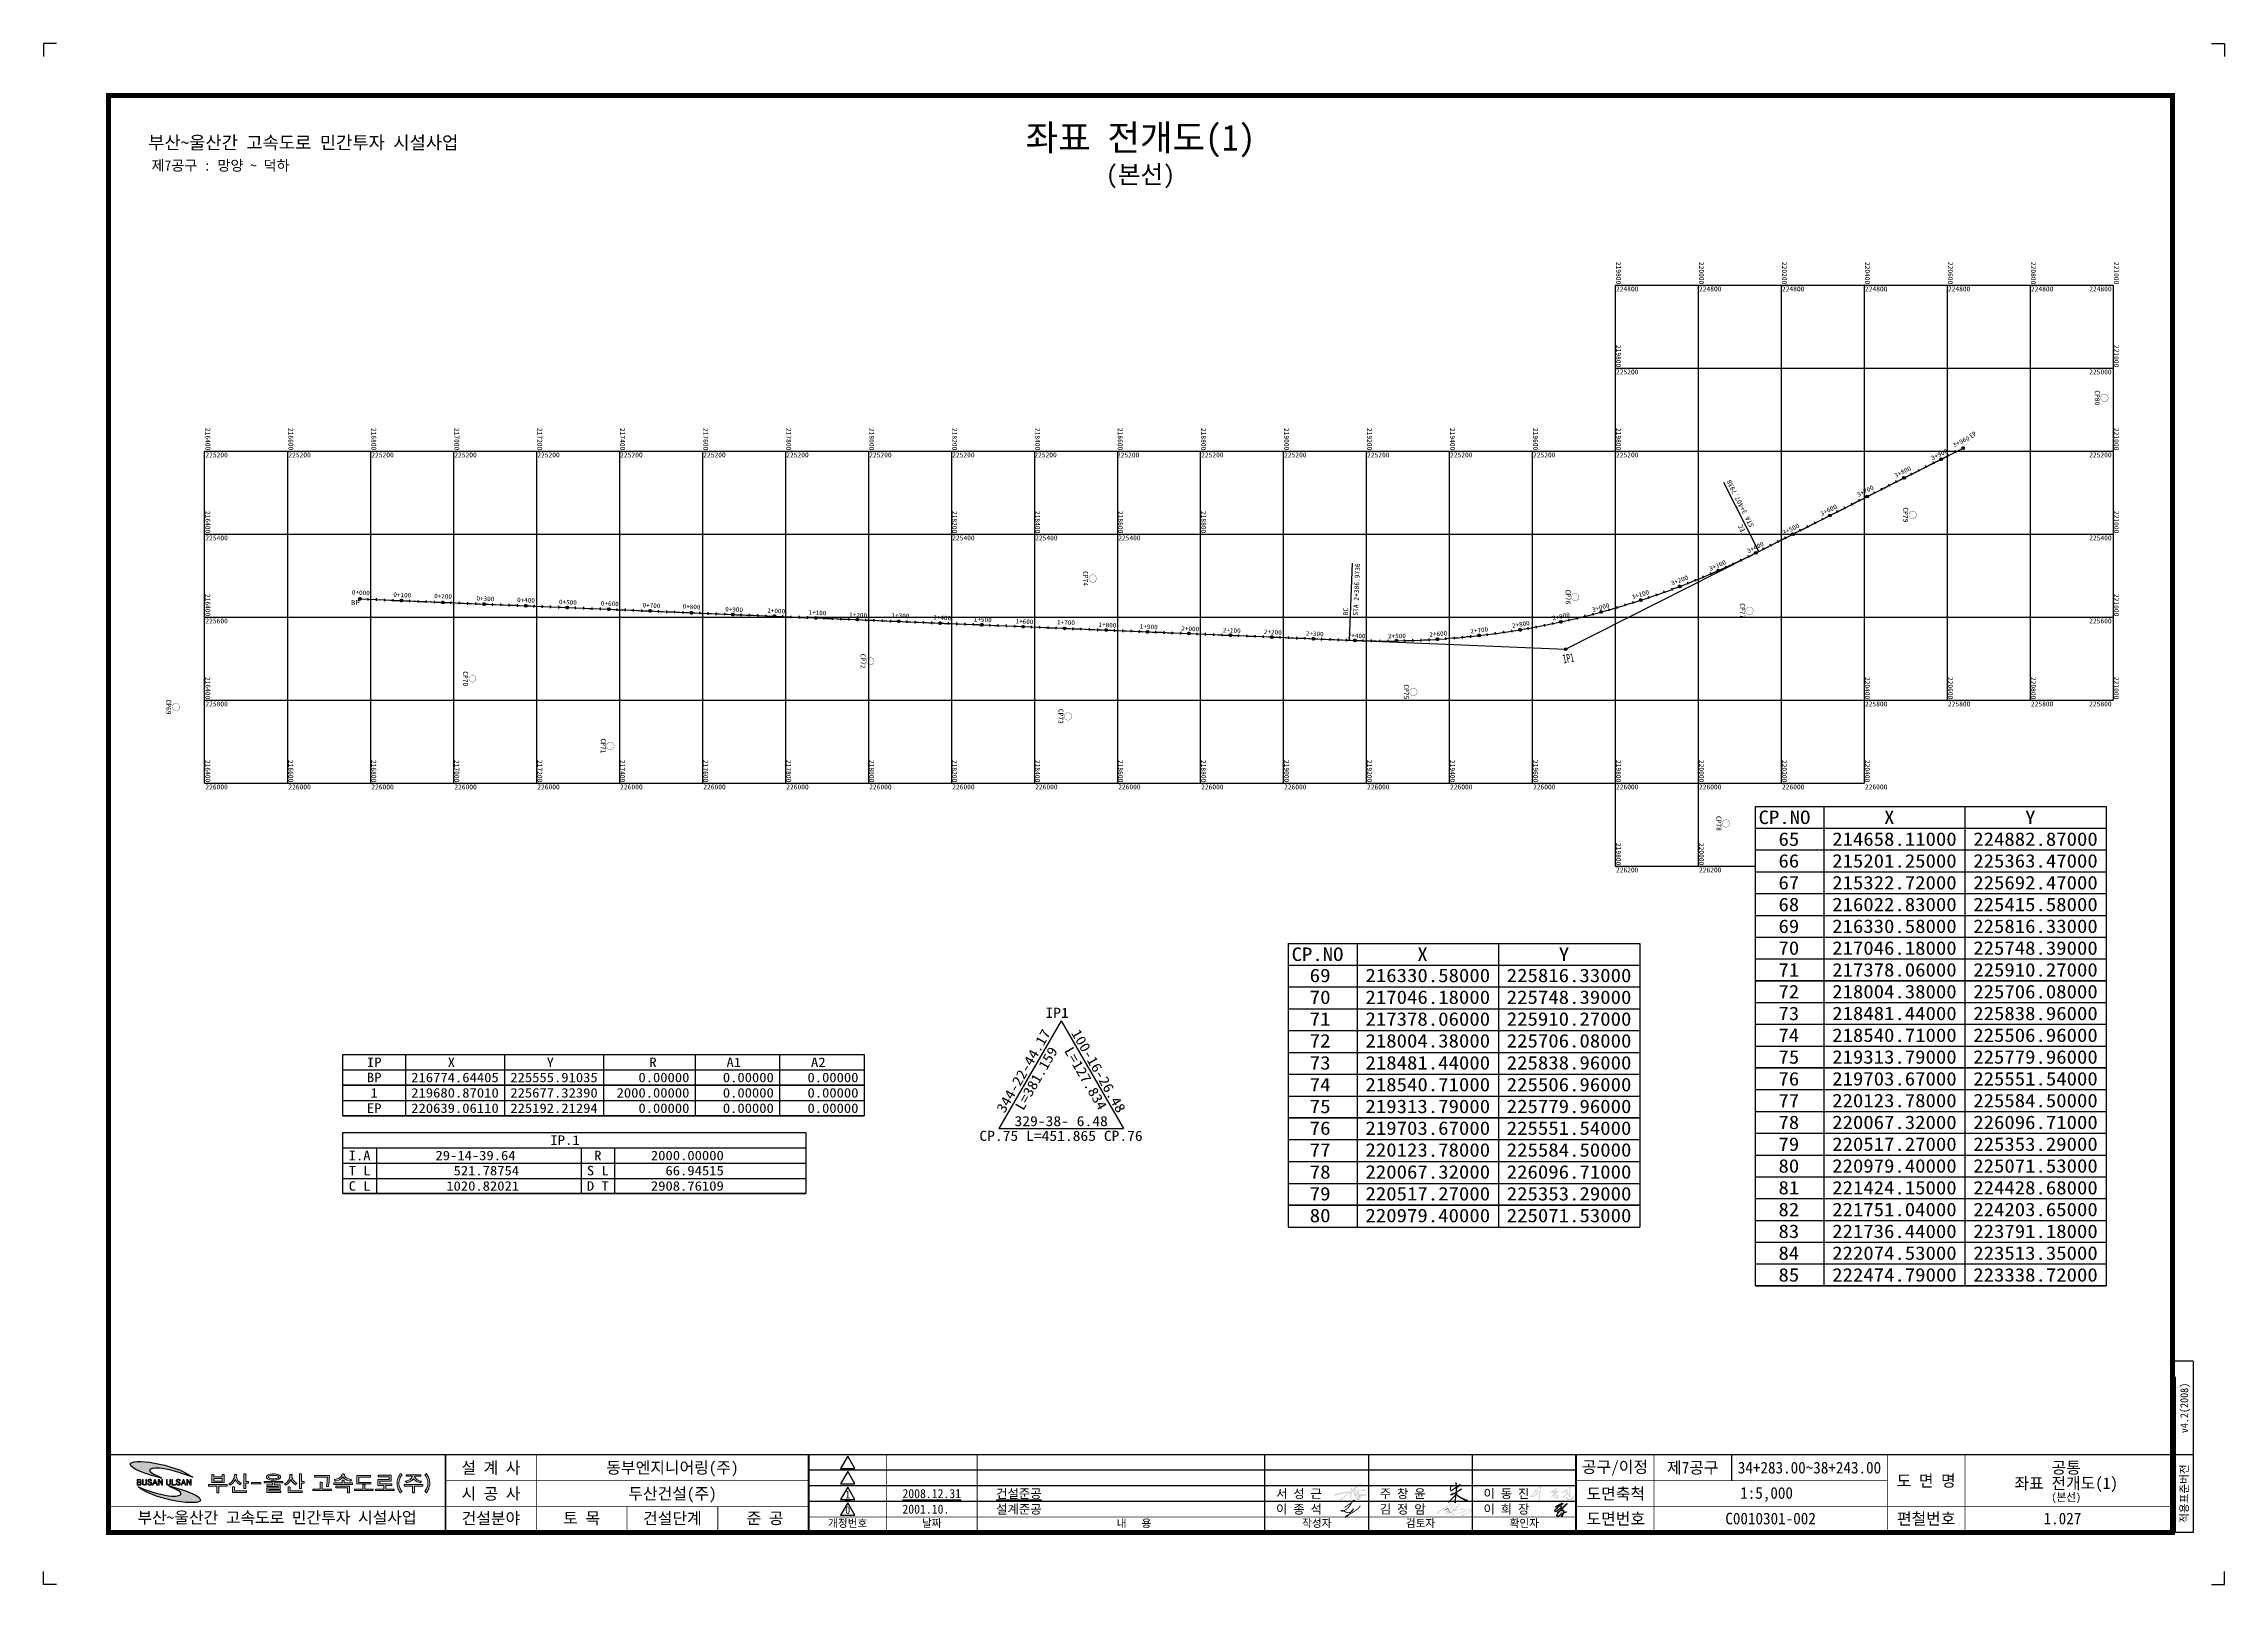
# Paper-space layout 'Layout1' of a CAD drawing. Extents: x 0 to 841, y 0 to 594.
# The model-space entities are those that its viewports show. They can reach past a viewport. Long polylines and large blocks are cut down to what shows.
import ezdxf
from ezdxf.enums import TextEntityAlignment as Align

# ---------------------------------------------------------------- set-up
doc = ezdxf.new("R2010")
doc.units = 0
doc.header["$LTSCALE"] = 127
doc.header["$MEASUREMENT"] = 0
doc.layers.get('0').update_dxf_attribs({"linetype": 'CONTINUOUS'})
for name, color, linetype in [('CA-ALGN-CNTL', 2, 'CONTINUOUS'), ('CA-ALGN-IPLN', 1, 'CONTINUOUS'), ('CA-ALGN-IPSM', 2, 'CONTINUOUS'), ('CA-ALGN-STSM', 2, 'CONTINUOUS'), ('CA-ALGN-SUBL', 1, 'CONTINUOUS'), ('CA-ALGN-SUBT', 2, 'CONTINUOUS'), ('CA-ALGN-TEXT', 3, 'CONTINUOUS'), ('CA-LEAD', 1, 'CONTINUOUS'), ('CA-TABL-LIN1', 4, 'CONTINUOUS'), ('CA-TABL-LIN2', 1, 'CONTINUOUS'), ('CA-TABL-TEX1', 6, 'CONTINUOUS'), ('CA-TABL-TEX2', 3, 'CONTINUOUS'), ('CA-TEXT', 3, 'CONTINUOUS'), ('CV-GRID-LINE', 1, 'CONTINUOUS'), ('CV-GRID-TEXT', 4, 'CONTINUOUS'), ('CV-SURV-SYMB', 3, 'CONTINUOUS'), ('CV-SURV-TEXT', 3, 'CONTINUOUS'), ('CX-BORD', 3, 'CONTINUOUS'), ('CX-BORD-LIN1', 4, 'CONTINUOUS'), ('CX-BORD-LIN2', 3, 'CONTINUOUS'), ('CX-BORD-TEX2', 7, 'CONTINUOUS'), ('CX-BORD-TEX3', 6, 'CONTINUOUS'), ('CX-COMM', 3, 'CONTINUOUS'), ('CX-MISC', 2, 'CONTINUOUS'), ('CX-PAPR', 2, 'CONTINUOUS')]:
    doc.layers.add(name, color=color, linetype=linetype)
doc.layers.get('CX-PAPR').freeze()
doc.styles.add('GHS', font='DotumChe.ttf')
doc.styles.add('GTXT', font='DotumChe.ttf')
doc.styles.add('TB_TEXT', font='DotumChe.ttf')
doc.styles.add('TB_WBTXT', font='DotumChe.ttf')
doc.styles.add('TB_WMTXT', font='DotumChe.ttf')

psp = doc.layouts.get("Layout1")

msp = doc.modelspace()

# ---------------------------------------------------------------- texts
at = {"layer": 'CA-ALGN-SUBT', "style": 'GHS', "width": 1.100098}
for s, rotation, p, p2 in [('STA 3+407.7938', 116.8521, (228349.5, 220089.6), (228338.1, 220112.1)), ('EC', 116.8521, (228345.2, 220087.4), (228343.6, 220090.6)), ('STA 2+386.9736', 87.6077, (228158.5, 220046.3), (228159.5, 220071.5)), ('BC', 87.6077, (228153.7, 220046.5), (228153.8, 220050.1))]:
    msp.add_text(s, height=2.4, rotation=rotation, dxfattribs=at).set_placement(p, p2, align=Align.FIT)
at = {"layer": 'CA-ALGN-TEXT', "style": 'GHS'}
for s, rotation, p in [('3+960', 26.8521, (228445.9, 220127.3)), ('3+900', 26.8521, (228435.4, 220121.1)), ('3+800', 26.8521, (228417.7, 220112.7)), ('3+700', 26.8521, (228399.7, 220103.5)), ('3+500', 26.8521, (228363.8, 220085.1)), ('3+600', 26.8521, (228382, 220094.3)), ('3+400', 26.7404, (228346.7, 220076.3)), ('3+300', 23.8514, (228328.3, 220067.8)), ('   0+000', 357.6077, (227668.3, 220056.7)), ('3+100', 18.2273, (228290.9, 220054.1)), ('3+200', 21.0482, (228309.9, 220060.8)), ('   0+100', 357.6077, (227688.3, 220055.6)), ('0+200', 357.6078, (227713.1, 220054.8)), ('0+300', 357.6078, (227733.5, 220053.6)), ('0+400', 357.6078, (227753.1, 220052.9)), ('0+500', 357.6077, (227773.3, 220051.9)), ('0+600', 357.6078, (227793.5, 220051.2)), ('0+700', 357.6078, (227813.6, 220050.3)), ('0+800', 357.6077, (227832.9, 220049.7)), ('0+900', 357.6077, (227853.4, 220048.4)), ('1+000', 357.6078, (227873.7, 220047.7)), ('1+100', 357.6078, (227893.6, 220046.8)), ('1+200', 357.6078, (227913.2, 220045.7)), ('3+000', 15.2269, (228271.6, 220048.1)), ('1+300', 357.6077, (227933.6, 220045.4)), ('1+400', 357.6078, (227953.7, 220044.4)), ('1+500', 357.61, (227973.3, 220043.5)), ('1+600', 357.6078, (227993.4, 220042.6)), ('1+700', 357.6077, (228013.4, 220042.2)), ('1+800', 357.6077, (228033.4, 220040.9)), ('1+900', 357.6078, (228053.3, 220040.1)), ('2+000', 357.6078, (228073.3, 220039.1)), ('2+100', 357.6078, (228093.3, 220038.3)), ('2+200', 357.6077, (228113.1, 220037.5)), ('2+300', 357.6077, (228133.3, 220036.7)), ('2+400', 358.1242, (228153.5, 220035.7)), ('2+500', 0.8671, (228173, 220035.4)), ('2+600', 3.9554, (228193, 220036.2)), ('2+700', 6.8618, (228212.8, 220037.7)), ('2+800', 9.6621, (228232.9, 220040.4)), ('2+900', 12.5154, (228252.4, 220044))]:
    msp.add_text(s, height=2.2, rotation=rotation, dxfattribs=at).set_placement(p)
for s, height, rotation, width, p, p2 in [('EP     ', 2.4, 34.0954, 0.942941, (228454.3, 220131.6), (228463.3, 220137.7)), ('IP1', 4.2, 12.2299, 0.628627, (228257.7, 220023.2), (228263, 220024.3))]:
    msp.add_text(s, height=height, rotation=rotation, dxfattribs=dict(at, width=width)).set_placement(p, p2, align=Align.FIT)
for s, height, width, p, p2 in [('BP   ', 2.4, 1.320117, (227673, 220051.4), (227683.8, 220051.4)), ('  IP1', 4.88, 1.128305, (228000.3, 219852.5), (228019.1, 219852.5)), ('CP.75', 4.88, 1.128305, (227976, 219793.2), (227994.7, 219793.2)), ('CP.76', 4.88, 1.128305, (228036, 219793.2), (228054.7, 219793.2))]:
    msp.add_text(s, height=height, dxfattribs=dict(at, width=width)).set_placement(p, p2, align=Align.FIT)
at = {"layer": 'CA-TABL-TEX1', "style": 'GHS', "width": 1.128305}
for s, height, p, p2 in [('CP.NO', 6.5, (228351.6, 219945.9), (228376.6, 219945.9)), ('X', 6.5, (228412.1, 219945.9), (228417.1, 219945.9)), ('Y', 6.5, (228480.1, 219945.9), (228485.1, 219945.9)), ('CP.NO', 6.51, (228126.5, 219879.9), (228151.5, 219879.9)), ('X', 6.51, (228187.1, 219879.9), (228192.1, 219879.9)), ('Y', 6.51, (228255.3, 219879.9), (228260.3, 219879.9)), ('IP', 4.56, (227680.7, 219828.8), (227687.8, 219828.8)), ('X', 4.56, (227719.7, 219828.8), (227723.2, 219828.8)), ('Y', 4.56, (227767.4, 219828.8), (227770.9, 219828.8)), ('R', 4.56, (227816.9, 219828.8), (227820.4, 219828.8)), ('A1', 4.56, (227854.1, 219828.8), (227861.1, 219828.8)), ('A2', 4.56, (227894.8, 219828.8), (227901.9, 219828.8)), ('BP', 4.56, (227680.7, 219821.5), (227687.8, 219821.5)), ('1', 4.56, (227682.5, 219814.1), (227686, 219814.1)), ('EP', 4.56, (227680.7, 219806.7), (227687.8, 219806.7)), ('IP.1', 4.56, (227769.2, 219791.3), (227783.3, 219791.3))]:
    msp.add_text(s, height=height, dxfattribs=at).set_placement(p, p2, align=Align.FIT)
at = {"layer": 'CA-TABL-TEX2', "style": 'GHS', "width": 1.128305}
for s, height, p, p2 in [('65', 6.5, (228361.2, 219935.4), (228371.2, 219935.4)), ('214658.11000', 6.5, (228387.1, 219935.4), (228447.1, 219935.4)), ('224882.87000', 6.5, (228455.1, 219935.4), (228515.1, 219935.4)), ('66', 6.5, (228361.2, 219924.9), (228371.2, 219924.9)), ('215201.25000', 6.5, (228387.1, 219924.9), (228447.1, 219924.9)), ('225363.47000', 6.5, (228455.1, 219924.9), (228515.1, 219924.9)), ('67', 6.5, (228361.2, 219914.4), (228371.2, 219914.4)), ('215322.72000', 6.5, (228387.1, 219914.4), (228447.1, 219914.4)), ('225692.47000', 6.5, (228455.1, 219914.4), (228515.1, 219914.4)), ('68', 6.5, (228361.2, 219903.9), (228371.2, 219903.9)), ('216022.83000', 6.5, (228387.1, 219903.9), (228447.1, 219903.9)), ('225415.58000', 6.5, (228455.1, 219903.9), (228515.1, 219903.9)), ('69', 6.5, (228361.2, 219893.4), (228371.2, 219893.4)), ('216330.58000', 6.5, (228387.1, 219893.4), (228447.1, 219893.4)), ('225816.33000', 6.5, (228455.1, 219893.4), (228515.1, 219893.4)), ('70', 6.5, (228361.2, 219882.9), (228371.2, 219882.9)), ('217046.18000', 6.5, (228387.1, 219882.9), (228447.1, 219882.9)), ('225748.39000', 6.5, (228455.1, 219882.9), (228515.1, 219882.9)), ('69', 6.51, (228135.2, 219869.7), (228145.3, 219869.7)), ('216330.58000', 6.513, (228162.1, 219869.7), (228222.2, 219869.7)), ('225816.33000', 6.513, (228230.2, 219869.7), (228290.3, 219869.7)), ('71', 6.5, (228361.2, 219872.4), (228371.2, 219872.4)), ('217378.06000', 6.5, (228387.1, 219872.4), (228447.1, 219872.4)), ('225910.27000', 6.5, (228455.1, 219872.4), (228515.1, 219872.4)), ('70', 6.51, (228135.2, 219859.2), (228145.3, 219859.2)), ('217046.18000', 6.513, (228162.1, 219859.2), (228222.2, 219859.2)), ('225748.39000', 6.513, (228230.2, 219859.2), (228290.3, 219859.2)), ('72', 6.5, (228361.2, 219861.9), (228371.2, 219861.9)), ('218004.38000', 6.5, (228387.1, 219861.9), (228447.1, 219861.9)), ('225706.08000', 6.5, (228455.1, 219861.9), (228515.1, 219861.9)), ('71', 6.51, (228135.2, 219848.7), (228145.3, 219848.7)), ('217378.06000', 6.513, (228162.1, 219848.7), (228222.2, 219848.7)), ('225910.27000', 6.513, (228230.2, 219848.7), (228290.3, 219848.7)), ('73', 6.5, (228361.2, 219851.4), (228371.2, 219851.4)), ('218481.44000', 6.5, (228387.1, 219851.4), (228447.1, 219851.4)), ('225838.96000', 6.5, (228455.1, 219851.4), (228515.1, 219851.4)), ('72', 6.51, (228135.2, 219838.2), (228145.3, 219838.2)), ('218004.38000', 6.513, (228162.1, 219838.2), (228222.2, 219838.2)), ('225706.08000', 6.513, (228230.2, 219838.2), (228290.3, 219838.2)), ('74', 6.5, (228361.2, 219840.9), (228371.2, 219840.9)), ('218540.71000', 6.5, (228387.1, 219840.9), (228447.1, 219840.9)), ('225506.96000', 6.5, (228455.1, 219840.9), (228515.1, 219840.9)), ('73', 6.51, (228135.2, 219827.6), (228145.3, 219827.6)), ('218481.44000', 6.513, (228162.1, 219827.6), (228222.2, 219827.6)), ('225838.96000', 6.513, (228230.2, 219827.6), (228290.3, 219827.6)), ('75', 6.5, (228361.2, 219830.4), (228371.2, 219830.4)), ('219313.79000', 6.5, (228387.1, 219830.4), (228447.1, 219830.4)), ('225779.96000', 6.5, (228455.1, 219830.4), (228515.1, 219830.4)), ('216774.64405', 4.563, (227702.1, 219821.5), (227744.3, 219821.5)), ('219680.87010', 4.563, (227702.1, 219814.1), (227744.3, 219814.1)), ('225555.91035', 4.563, (227749.9, 219821.5), (227792, 219821.5)), ('225677.32390', 4.563, (227749.9, 219814.1), (227792, 219814.1)), (' 2000.00000', 4.563, (227797.6, 219814.1), (227836.2, 219814.1)), ('    0.00000', 4.563, (227797.6, 219821.5), (227836.2, 219821.5)), ('   0.00000', 4.56, (227841.8, 219821.5), (227876.9, 219821.5)), ('   0.00000', 4.56, (227841.8, 219814.1), (227876.9, 219814.1)), ('   0.00000', 4.56, (227882.6, 219821.5), (227917.7, 219821.5)), ('   0.00000', 4.56, (227882.6, 219814.1), (227917.7, 219814.1)), ('74', 6.51, (228135.2, 219817.1), (228145.3, 219817.1)), ('218540.71000', 6.513, (228162.1, 219817.1), (228222.2, 219817.1)), ('225506.96000', 6.513, (228230.2, 219817.1), (228290.3, 219817.1)), ('76', 6.5, (228361.2, 219819.9), (228371.2, 219819.9)), ('219703.67000', 6.5, (228387.1, 219819.9), (228447.1, 219819.9)), ('225551.54000', 6.5, (228455.1, 219819.9), (228515.1, 219819.9)), ('220639.06110', 4.563, (227702.1, 219806.7), (227744.3, 219806.7)), ('225192.21294', 4.563, (227749.9, 219806.7), (227792, 219806.7)), ('    0.00000', 4.563, (227797.6, 219806.7), (227836.2, 219806.7)), ('   0.00000', 4.56, (227841.8, 219806.7), (227876.9, 219806.7)), ('   0.00000', 4.56, (227882.6, 219806.7), (227917.7, 219806.7)), ('75', 6.51, (228135.2, 219806.6), (228145.3, 219806.6)), ('219313.79000', 6.513, (228162.1, 219806.6), (228222.2, 219806.6)), ('225779.96000', 6.513, (228230.2, 219806.6), (228290.3, 219806.6)), ('77', 6.5, (228361.2, 219809.4), (228371.2, 219809.4)), ('220123.78000', 6.5, (228387.1, 219809.4), (228447.1, 219809.4)), ('225584.50000', 6.5, (228455.1, 219809.4), (228515.1, 219809.4)), ('76', 6.51, (228135.2, 219796.1), (228145.3, 219796.1)), ('219703.67000', 6.513, (228162.1, 219796.1), (228222.2, 219796.1)), ('225551.54000', 6.513, (228230.2, 219796.1), (228290.3, 219796.1)), ('78', 6.5, (228361.2, 219798.9), (228371.2, 219798.9)), ('220067.32000', 6.5, (228387.1, 219798.9), (228447.1, 219798.9)), ('226096.71000', 6.5, (228455.1, 219798.9), (228515.1, 219798.9)), ('I.A', 4.56, (227672, 219783.9), (227682.5, 219783.9)), ('29-14-39.64', 4.563, (227713.8, 219783.9), (227752.4, 219783.9)), ('29-14-39.64', 4.563, (227713.8, 219783.9), (227752.4, 219783.9)), ('R', 4.56, (227790.3, 219783.9), (227793.8, 219783.9)), ('  2000.00000', 4.563, (227810.6, 219783.9), (227852.8, 219783.9)), ('77', 6.51, (228135.2, 219785.6), (228145.3, 219785.6)), ('220123.78000', 6.513, (228162.1, 219785.6), (228222.2, 219785.6)), ('225584.50000', 6.513, (228230.2, 219785.6), (228290.3, 219785.6)), ('79', 6.5, (228361.2, 219788.4), (228371.2, 219788.4)), ('220517.27000', 6.5, (228387.1, 219788.4), (228447.1, 219788.4)), ('225353.29000', 6.5, (228455.1, 219788.4), (228515.1, 219788.4)), ('T L', 4.56, (227672, 219776.6), (227682.5, 219776.6)), ('   521.78754', 4.563, (227712, 219776.6), (227754.1, 219776.6)), ('S L', 4.56, (227786.8, 219776.6), (227797.3, 219776.6)), ('    66.94515', 4.563, (227810.6, 219776.6), (227852.8, 219776.6)), ('78', 6.51, (228135.2, 219775), (228145.3, 219775)), ('220067.32000', 6.513, (228162.1, 219775), (228222.2, 219775)), ('226096.71000', 6.513, (228230.2, 219775), (228290.3, 219775)), ('80', 6.5, (228361.2, 219777.9), (228371.2, 219777.9)), ('220979.40000', 6.5, (228387.1, 219777.9), (228447.1, 219777.9)), ('225071.53000', 6.5, (228455.1, 219777.9), (228515.1, 219777.9)), ('C L', 4.56, (227672, 219769.2), (227682.5, 219769.2)), ('  1020.82021', 4.563, (227712, 219769.2), (227754.1, 219769.2)), ('D T', 4.56, (227786.8, 219769.2), (227797.3, 219769.2)), ('  2908.76109', 4.563, (227810.6, 219769.2), (227852.8, 219769.2)), ('79', 6.51, (228135.2, 219764.5), (228145.3, 219764.5)), ('220517.27000', 6.513, (228162.1, 219764.5), (228222.2, 219764.5)), ('225353.29000', 6.513, (228230.2, 219764.5), (228290.3, 219764.5)), ('81', 6.5, (228361.2, 219767.4), (228371.2, 219767.4)), ('221424.15000', 6.5, (228387.1, 219767.4), (228447.1, 219767.4)), ('224428.68000', 6.5, (228455.1, 219767.4), (228515.1, 219767.4)), ('80', 6.51, (228135.2, 219754), (228145.3, 219754)), ('220979.40000', 6.513, (228162.1, 219754), (228222.2, 219754)), ('225071.53000', 6.513, (228230.2, 219754), (228290.3, 219754)), ('82', 6.5, (228361.2, 219756.9), (228371.2, 219756.9)), ('221751.04000', 6.5, (228387.1, 219756.9), (228447.1, 219756.9)), ('224203.65000', 6.5, (228455.1, 219756.9), (228515.1, 219756.9)), ('83', 6.5, (228361.2, 219746.4), (228371.2, 219746.4)), ('221736.44000', 6.5, (228387.1, 219746.4), (228447.1, 219746.4)), ('223791.18000', 6.5, (228455.1, 219746.4), (228515.1, 219746.4)), ('84', 6.5, (228361.2, 219735.9), (228371.2, 219735.9)), ('222074.53000', 6.5, (228387.1, 219735.9), (228447.1, 219735.9)), ('223513.35000', 6.5, (228455.1, 219735.9), (228515.1, 219735.9)), ('85', 6.5, (228361.2, 219725.4), (228371.2, 219725.4)), ('222474.79000', 6.5, (228387.1, 219725.4), (228447.1, 219725.4)), ('223338.72000', 6.5, (228455.1, 219725.4), (228515.1, 219725.4))]:
    msp.add_text(s, height=height, dxfattribs=at).set_placement(p, p2, align=Align.FIT)
at = {"layer": 'CA-TEXT', "style": 'GHS', "width": 1.128305}
for s, height, rotation, p, p2 in [('344-22-44.17', 4.875, 60, (227988.1, 219806.2), (228010.6, 219845.2)), ('L=381.159', 4.88, 60, (227997.1, 219807.5), (228014, 219836.7)), ('L=127.834', 4.88, 300, (228016.7, 219836.7), (228033.6, 219807.5)), ('100-16-26.48', 4.875, 300, (228020.1, 219845.2), (228042.6, 219806.2))]:
    msp.add_text(s, height=height, rotation=rotation, dxfattribs=at).set_placement(p, p2, align=Align.FIT)
for s, height, p, p2 in [('329-38- 6.48', 4.875, (227992.9, 219800.3), (228037.9, 219800.3)), ('L=451.865', 4.88, (227998.5, 219793.2), (228032.2, 219793.2))]:
    msp.add_text(s, height=height, dxfattribs=at).set_placement(p, p2, align=Align.FIT)
at = {"layer": 'CV-GRID-TEXT', "style": 'GHS', "width": 1.100098}
for s, p, p2 in [('219800', (228282.9, 220216.8), (228282.9, 220206)), ('220000', (228322.9, 220216.8), (228322.9, 220206)), ('220200', (228362.9, 220216.8), (228362.9, 220206)), ('220400', (228402.9, 220216.8), (228402.9, 220206)), ('220600', (228442.9, 220216.8), (228442.9, 220206)), ('220800', (228482.9, 220216.8), (228482.9, 220206)), ('221000', (228522.9, 220216.8), (228522.9, 220206)), ('219800', (228282.9, 220176.8), (228282.9, 220166)), ('221000', (228522.9, 220176.8), (228522.9, 220166)), ('216400', (227602.9, 220136.8), (227602.9, 220126)), ('216600', (227642.9, 220136.8), (227642.9, 220126)), ('216800', (227682.9, 220136.8), (227682.9, 220126)), ('217000', (227722.9, 220136.8), (227722.9, 220126)), ('217200', (227762.9, 220136.8), (227762.9, 220126)), ('217400', (227802.8, 220136.8), (227802.8, 220126)), ('217600', (227842.9, 220136.8), (227842.9, 220126)), ('217800', (227882.9, 220136.8), (227882.9, 220126)), ('218000', (227922.9, 220136.8), (227922.9, 220126)), ('218200', (227962.9, 220136.8), (227962.9, 220126)), ('218400', (228002.9, 220136.8), (228002.9, 220126)), ('218600', (228042.7, 220136.8), (228042.7, 220126)), ('218800', (228082.9, 220136.8), (228082.9, 220126)), ('219000', (228122.9, 220136.8), (228122.9, 220126)), ('219200', (228162.9, 220136.8), (228162.9, 220126)), ('219400', (228202.9, 220136.8), (228202.9, 220126)), ('219600', (228242.9, 220136.8), (228242.9, 220126)), ('219800', (228282.9, 220136.8), (228282.9, 220126)), ('221000', (228522.9, 220136.8), (228522.9, 220126)), ('216400', (227602.9, 220096.8), (227602.9, 220086)), ('218200', (227962.9, 220096.8), (227962.9, 220086)), ('218400', (228002.9, 220096.8), (228002.9, 220086)), ('218600', (228042.9, 220096.8), (228042.9, 220086)), ('218800', (228082.9, 220096.8), (228082.9, 220086)), ('221000', (228522.9, 220096.8), (228522.9, 220086)), ('216400', (227602.9, 220056.8), (227602.9, 220046)), ('221000', (228522.9, 220056.8), (228522.9, 220046)), ('216400', (227602.9, 220016.8), (227602.9, 220006)), ('220400', (228402.9, 220016.8), (228402.9, 220006)), ('220600', (228442.9, 220016.8), (228442.9, 220006)), ('220800', (228482.9, 220016.8), (228482.9, 220006)), ('221000', (228522.9, 220016.8), (228522.9, 220006)), ('216400', (227602.9, 219976.8), (227602.9, 219966)), ('216600', (227642.9, 219976.8), (227642.9, 219966)), ('216800', (227682.9, 219976.8), (227682.9, 219966)), ('217000', (227722.9, 219976.8), (227722.9, 219966)), ('217200', (227762.9, 219976.8), (227762.9, 219966)), ('217400', (227802.8, 219976.8), (227802.8, 219966)), ('217600', (227842.9, 219976.8), (227842.9, 219966)), ('217800', (227882.9, 219976.8), (227882.9, 219966)), ('218000', (227922.9, 219976.8), (227922.9, 219966)), ('218200', (227962.9, 219976.8), (227962.9, 219966)), ('218400', (228002.9, 219976.8), (228002.9, 219966)), ('218600', (228042.9, 219976.8), (228042.9, 219966)), ('218800', (228082.9, 219976.8), (228082.9, 219966)), ('219000', (228122.9, 219976.8), (228122.9, 219966)), ('219200', (228162.9, 219976.8), (228162.9, 219966)), ('219400', (228202.9, 219976.8), (228202.9, 219966)), ('219600', (228242.9, 219976.8), (228242.9, 219966)), ('219800', (228282.9, 219976.8), (228282.9, 219966)), ('220000', (228322.9, 219976.8), (228322.9, 219966)), ('220200', (228362.9, 219976.8), (228362.9, 219966)), ('220400', (228402.9, 219976.8), (228402.9, 219966)), ('219800', (228282.9, 219936.8), (228282.9, 219926)), ('220000', (228322.9, 219936.8), (228322.9, 219926))]:
    msp.add_text(s, height=2.4, rotation=270, dxfattribs=at).set_placement(p, p2, align=Align.FIT)
for s, p, p2 in [('224800', (228282.9, 220202.6), (228293.7, 220202.6)), ('224800', (228322.9, 220202.6), (228333.7, 220202.6)), ('224800', (228362.9, 220202.6), (228373.7, 220202.6)), ('224800', (228402.9, 220202.6), (228413.7, 220202.6)), ('224800', (228442.9, 220202.6), (228453.7, 220202.6)), ('224800', (228482.9, 220202.6), (228493.7, 220202.6)), ('224800', (228511, 220202.6), (228521.8, 220202.6)), ('225200', (228282.9, 220162.6), (228293.7, 220162.6)), ('225000', (228511, 220162.6), (228521.8, 220162.6)), ('225200', (227602.9, 220122.6), (227613.7, 220122.6)), ('225200', (227642.9, 220122.6), (227653.7, 220122.6)), ('225200', (227682.9, 220122.6), (227693.7, 220122.6)), ('225200', (227722.9, 220122.6), (227733.7, 220122.6)), ('225200', (227762.9, 220122.6), (227773.7, 220122.6)), ('225200', (227802.8, 220122.6), (227813.7, 220122.6)), ('225200', (227842.9, 220122.6), (227853.7, 220122.6)), ('225200', (227882.9, 220122.6), (227893.7, 220122.6)), ('225200', (227922.9, 220122.6), (227933.7, 220122.6)), ('225200', (227962.9, 220122.6), (227973.7, 220122.6)), ('225200', (228002.5, 220122.6), (228013.3, 220122.6)), ('225200', (228042.3, 220122.6), (228053.1, 220122.6)), ('225200', (228082.9, 220122.6), (228093.7, 220122.6)), ('225200', (228122.9, 220122.6), (228133.7, 220122.6)), ('225200', (228162.9, 220122.6), (228173.7, 220122.6)), ('225200', (228202.9, 220122.6), (228213.7, 220122.6)), ('225200', (228242.9, 220122.6), (228253.7, 220122.6)), ('225200', (228282.9, 220122.6), (228293.7, 220122.6)), ('225200', (228511, 220122.6), (228521.8, 220122.6)), ('225400', (227602.9, 220082.6), (227613.7, 220082.6)), ('225400', (227962.9, 220082.6), (227973.7, 220082.6)), ('225400', (228002.9, 220082.6), (228013.7, 220082.6)), ('225400', (228042.9, 220082.6), (228053.7, 220082.6)), ('225400', (228511, 220082.6), (228521.8, 220082.6)), ('225600', (227602.9, 220042.6), (227613.7, 220042.6)), ('225600', (228511, 220042.6), (228521.8, 220042.6)), ('225800', (227602.9, 220002.6), (227613.7, 220002.6)), ('225800', (228402.9, 220002.6), (228413.7, 220002.6)), ('225800', (228442.9, 220002.6), (228453.7, 220002.6)), ('225800', (228482.9, 220002.6), (228493.7, 220002.6)), ('225800', (228511, 220002.6), (228521.8, 220002.6)), ('226000', (227602.9, 219962.6), (227613.7, 219962.6)), ('226000', (227642.9, 219962.6), (227653.7, 219962.6)), ('226000', (227682.9, 219962.6), (227693.7, 219962.6)), ('226000', (227722.9, 219962.6), (227733.7, 219962.6)), ('226000', (227762.9, 219962.6), (227773.7, 219962.6)), ('226000', (227802.8, 219962.6), (227813.7, 219962.6)), ('226000', (227842.9, 219962.6), (227853.7, 219962.6)), ('226000', (227882.9, 219962.6), (227893.7, 219962.6)), ('226000', (227922.9, 219962.6), (227933.7, 219962.6)), ('226000', (227962.9, 219962.6), (227973.7, 219962.6)), ('226000', (228002.9, 219962.6), (228013.7, 219962.6)), ('226000', (228042.9, 219962.6), (228053.7, 219962.6)), ('226000', (228082.9, 219962.6), (228093.7, 219962.6)), ('226000', (228122.9, 219962.6), (228133.7, 219962.6)), ('226000', (228162.9, 219962.6), (228173.7, 219962.6)), ('226000', (228202.9, 219962.6), (228213.7, 219962.6)), ('226000', (228242.9, 219962.6), (228253.7, 219962.6)), ('226000', (228282.9, 219962.6), (228293.7, 219962.6)), ('226000', (228322.9, 219962.6), (228333.7, 219962.6)), ('226000', (228362.9, 219962.6), (228373.7, 219962.6)), ('226000', (228402.9, 219962.6), (228413.7, 219962.6)), ('226200', (228282.9, 219922.6), (228293.7, 219922.6)), ('226200', (228322.9, 219922.6), (228333.7, 219922.6))]:
    msp.add_text(s, height=2.4, dxfattribs=at).set_placement(p, p2, align=Align.FIT)
at = {"layer": 'CV-SURV-TEXT', "style": 'GHS', "width": 1.100098}
for s, p, p2 in [('CP80', (228513.7, 220154.9), (228513.7, 220147.7)), ('CP79', (228421.3, 220098.5), (228421.3, 220091.3)), ('CP74', (228026, 220067.8), (228026, 220060.6)), ('CP76', (228258.6, 220058.9), (228258.6, 220051.7)), ('CP77', (228342.6, 220052.3), (228342.6, 220045.1)), ('CP72', (227918.7, 220028), (227918.7, 220020.8)), ('CP70', (227727.1, 220019.5), (227727.1, 220012.3)), ('CP69', (227584, 220005.9), (227584, 219998.7)), ('CP75', (228180.6, 220013.2), (228180.6, 220006)), ('CP73', (228014.1, 220001.4), (228014.1, 219994.2)), ('CP71', (227793.5, 219987.1), (227793.5, 219979.9)), ('CP78', (228331.3, 219949.8), (228331.3, 219942.6))]:
    msp.add_text(s, height=2.4, rotation=270, dxfattribs=at).set_placement(p, p2, align=Align.FIT)

# ---------------------------------------------------------------- blocks, each defined once
blk = doc.blocks.new('CXGLOGO-EX흑백1')
h = blk.add_hatch(color=74)
edge = h.paths.add_edge_path()
edge.add_spline(control_points=[(-1.37, 1.49), (-2.94, 2.6), (-6.39, 3.37), (-5.99, 4.71), (-5.99, 4.71), (-5.99, 4.71), (-4.23, 7.51), (10.54, 1.88), (10.54, 1.88), (3.39, 7.3), (-13.56, 9.33), (-13.6, 6.91), (-13.6, 6.91), (-13.64, 4.5), (-1.37, 1.49), (-1.37, 1.49)], knot_values=[0, 0, 0, 0, 0.25, 0.25, 0.25, 0.25, 0.5, 0.5, 0.5, 0.5, 0.75, 0.75, 0.75, 0.75, 1, 1, 1, 1], degree=3, periodic=0)
h = blk.add_hatch(color=256)
h.paths.add_polyline_path([(6.99, 0.69), (7.33, -0.26), (6.65, -0.26)], flags=16)
h.paths.add_polyline_path([(7.64, -1.14), (7.93, -1.14), (7.12, 1.06), (6.87, 1.06), (6.06, -1.14), (6.34, -1.14), (6.57, -0.49), (7.41, -0.49)])
h.paths.add_polyline_path([(-3.07, -1.14), (-3.88, 1.06), (-4.13, 1.06), (-4.94, -1.14), (-4.65, -1.14), (-4.42, -0.49), (-3.59, -0.49), (-3.36, -1.14)])
h.paths.add_polyline_path([(-2.71, -1.14), (-2.44, -1.14), (-2.44, 0.61), (-1.38, -1.14), (-1.09, -1.14), (-1.09, 1.06), (-1.36, 1.06), (-1.36, -0.65), (-2.4, 1.06), (-2.71, 1.06)])
h.paths.add_polyline_path([(0.69, -0.69), (0.66, -0.48), (0.66, 1.06), (0.39, 1.06), (0.39, -0.45), (0.41, -0.7), (0.49, -0.9), (0.55, -0.98), (0.71, -1.1), (0.91, -1.17), (1.16, -1.2), (1.17, -1.2), (1.43, -1.17), (1.64, -1.1), (1.8, -1), (1.8, -0.99), (1.92, -0.82), (1.98, -0.61), (1.99, -0.45), (1.99, 1.06), (1.72, 1.06), (1.72, -0.46), (1.68, -0.7), (1.57, -0.86), (1.4, -0.96), (1.18, -0.98), (0.93, -0.94), (0.79, -0.86)])
h.paths.add_polyline_path([(2.74, 1.06), (2.48, 1.06), (2.48, -1.14), (3.86, -1.14), (3.86, -0.93), (2.74, -0.93)])
h.paths.add_polyline_path([(5.41, 1.02), (5.2, 1.08), (4.95, 1.11), (4.94, 1.11), (4.69, 1.08), (4.49, 1.02), (4.4, 0.95), (4.27, 0.78), (4.22, 0.56), (4.22, 0.54), (4.26, 0.31), (4.38, 0.15), (4.52, 0.06), (4.76, -0.05), (4.86, -0.09), (4.92, -0.11), (5.14, -0.21), (5.22, -0.25), (5.38, -0.36), (5.45, -0.48), (5.47, -0.62), (5.41, -0.84), (5.33, -0.9), (5.15, -0.97), (4.96, -0.98), (4.71, -0.94), (4.56, -0.86), (4.46, -0.7), (4.43, -0.45), (4.16, -0.45), (4.18, -0.69), (4.26, -0.89), (4.33, -0.99), (4.49, -1.1), (4.7, -1.17), (4.95, -1.2), (4.96, -1.2), (5.22, -1.17), (5.43, -1.12), (5.54, -1.05), (5.67, -0.89), (5.73, -0.68), (5.74, -0.58), (5.7, -0.35), (5.6, -0.18), (5.57, -0.16), (5.44, -0.07), (5.21, 0.03), (5.04, 0.11), (4.77, 0.22), (4.61, 0.31), (4.6, 0.32), (4.52, 0.51), (4.52, 0.57), (4.59, 0.78), (4.64, 0.82), (4.84, 0.89), (4.94, 0.9), (5.17, 0.85), (5.29, 0.77), (5.41, 0.59), (5.44, 0.47), (5.7, 0.47), (5.66, 0.71), (5.56, 0.89), (5.56, 0.9)])
h.paths.add_polyline_path([(8.28, -1.14), (8.55, -1.14), (8.55, 0.61), (9.62, -1.14), (9.9, -1.14), (9.9, 1.06), (9.63, 1.06), (9.63, -0.65), (8.59, 1.06), (8.28, 1.06)])
h.paths.add_polyline_path([(-4.35, -0.26), (-4, 0.69), (-3.66, -0.26)], flags=16)
h.paths.add_polyline_path([(-10.6, 0.11), (-10.6, 0.84), (-10.09, 0.84), (-9.85, 0.81), (-9.74, 0.75), (-9.65, 0.57), (-9.65, 0.49), (-9.7, 0.27), (-9.77, 0.19), (-9.96, 0.12), (-10.11, 0.11)], flags=16)
h.paths.add_polyline_path([(-10.6, -0.93), (-10.6, -0.1), (-10.05, -0.1), (-9.81, -0.13), (-9.72, -0.17), (-9.6, -0.33), (-9.57, -0.52), (-9.62, -0.75), (-9.7, -0.85), (-9.88, -0.92), (-10.05, -0.93)], flags=16)
h.paths.add_polyline_path([(-9.73, 1.02), (-9.96, 1.06), (-10.01, 1.06), (-10.86, 1.06), (-10.86, -1.14), (-9.98, -1.14), (-9.73, -1.12), (-9.53, -1.05), (-9.46, -0.99), (-9.35, -0.83), (-9.3, -0.61), (-9.29, -0.52), (-9.33, -0.28), (-9.42, -0.13), (-9.6, 0), (-9.68, 0.03), (-9.49, 0.15), (-9.46, 0.19), (-9.38, 0.39), (-9.37, 0.5), (-9.41, 0.72), (-9.53, 0.9), (-9.55, 0.91)])
h.paths.add_polyline_path([(-8.58, -0.69), (-8.6, -0.48), (-8.6, 1.06), (-8.88, 1.06), (-8.88, -0.45), (-8.85, -0.7), (-8.77, -0.9), (-8.72, -0.98), (-8.56, -1.1), (-8.36, -1.17), (-8.1, -1.2), (-8.09, -1.2), (-7.84, -1.17), (-7.62, -1.1), (-7.47, -1), (-7.46, -0.99), (-7.35, -0.82), (-7.29, -0.61), (-7.28, -0.45), (-7.28, 1.06), (-7.55, 1.06), (-7.55, -0.46), (-7.58, -0.7), (-7.69, -0.86), (-7.87, -0.96), (-8.08, -0.98), (-8.33, -0.94), (-8.48, -0.86)])
h.paths.add_polyline_path([(-5.44, 0.9), (-5.59, 1.02), (-5.79, 1.08), (-6.05, 1.11), (-6.3, 1.08), (-6.51, 1.02), (-6.6, 0.95), (-6.72, 0.78), (-6.77, 0.56), (-6.77, 0.54), (-6.73, 0.31), (-6.61, 0.15), (-6.48, 0.06), (-6.24, -0.05), (-6.13, -0.09), (-6.08, -0.11), (-5.85, -0.21), (-5.78, -0.25), (-5.61, -0.36), (-5.55, -0.48), (-5.53, -0.62), (-5.59, -0.84), (-5.66, -0.9), (-5.84, -0.97), (-6.03, -0.98), (-6.28, -0.94), (-6.44, -0.86), (-6.53, -0.7), (-6.57, -0.45), (-6.84, -0.45), (-6.81, -0.69), (-6.73, -0.89), (-6.66, -0.99), (-6.51, -1.1), (-6.3, -1.17), (-6.04, -1.2), (-6.03, -1.2), (-5.77, -1.17), (-5.57, -1.12), (-5.46, -1.05), (-5.32, -0.89), (-5.26, -0.68), (-5.25, -0.58), (-5.29, -0.35), (-5.4, -0.18), (-5.43, -0.16), (-5.56, -0.07), (-5.78, 0.03), (-5.96, 0.11), (-6.23, 0.22), (-6.38, 0.31), (-6.39, 0.32), (-6.48, 0.51), (-6.48, 0.57), (-6.4, 0.78), (-6.36, 0.82), (-6.16, 0.89), (-6.05, 0.9), (-5.83, 0.85), (-5.71, 0.77), (-5.58, 0.59), (-5.56, 0.47), (-5.29, 0.47), (-5.33, 0.71), (-5.43, 0.89)])
h = blk.add_hatch(color=256)
h.paths.add_polyline_path([(101.08, -1.72), (100.92, -2.14), (100.88, -2.24), (100.69, -2.64), (100.46, -3.02), (100.21, -3.37), (100.06, -3.56), (100.7, -4.08), (100.96, -3.72), (101.19, -3.35), (101.39, -2.96), (101.57, -2.55), (101.65, -2.3), (101.78, -1.88), (101.88, -1.44), (101.95, -1.01), (101.98, -0.57), (101.98, -0.39), (101.96, 0.03), (101.9, 0.47), (101.81, 0.9), (101.68, 1.34), (101.66, 1.39), (101.52, 1.77), (101.34, 2.15), (101.13, 2.55), (100.9, 2.95), (100.71, 3.25), (100.06, 2.85), (100.31, 2.5), (100.54, 2.12), (100.74, 1.72), (100.9, 1.32), (101.06, 0.88), (101.17, 0.44), (101.24, 0.02), (101.27, -0.4), (101.27, -0.42), (101.25, -0.86), (101.18, -1.29)])
h.paths.add_polyline_path([(79.1, 2.56), (73.86, 2.56), (73.86, -0.7), (79.26, -0.7), (79.26, -0.1), (74.63, -0.1), (74.63, 1.94), (79.1, 1.94)])
h.paths.add_polyline_path([(63.25, 2.5), (57.56, 2.5), (57.56, 1.88), (62.48, 1.88), (62.48, 1.55), (62.45, 1.14), (62.41, 0.66), (62.37, 0.12), (62.31, -0.41), (62.25, -0.88), (62.2, -1.29), (62.14, -1.65), (62.14, -1.67), (62.5, -1.69), (62.9, -1.73), (62.96, -1.34), (63.01, -0.92), (63.07, -0.47), (63.11, 0.01), (63.13, 0.23), (63.17, 0.71), (63.2, 1.18), (63.23, 1.62), (63.24, 2.04), (63.25, 2.45)])
h.paths.add_polyline_path([(68.67, 0.8), (68.14, 0.8), (68.14, -0.3), (64.92, -0.3), (64.92, -0.9), (72.12, -0.9), (72.12, -0.3), (68.91, -0.3), (68.91, 0.47), (68.94, 0.55), (69, 0.71)])
h.paths.add_polyline_path([(69.06, 3.1), (68.68, 3.15), (68.17, 3.15), (68.1, 2.77), (67.93, 2.41), (67.65, 2.07), (67.3, 1.78), (66.97, 1.56), (66.61, 1.38), (66.21, 1.22), (65.79, 1.08), (65.32, 0.98), (65.04, 0.94), (65.31, 0.65), (65.56, 0.34), (66.01, 0.46), (66.45, 0.59), (66.85, 0.74), (67.23, 0.92), (67.42, 1.02), (67.85, 1.3), (68.18, 1.59), (68.43, 1.89), (68.51, 2.01), (68.71, 1.71), (69, 1.42), (69.38, 1.14), (69.65, 0.98), (70.02, 0.78), (70.42, 0.62), (70.85, 0.47), (71.28, 0.35), (71.39, 0.33), (71.66, 0.62), (71.97, 0.91), (71.53, 0.98), (71.1, 1.09), (70.69, 1.24), (70.29, 1.41), (70.04, 1.55), (69.6, 1.83), (69.27, 2.14), (69.05, 2.44), (68.98, 2.62), (68.97, 2.8), (69.04, 2.95)])
h.paths.add_polyline_path([(60.55, -0.14), (60.24, -0.06), (59.71, -0.06), (59.71, -2.67), (56.88, -2.67), (56.88, -3.28), (64.08, -3.28), (64.08, -2.67), (60.47, -2.67), (60.47, -0.45), (60.47, -0.39), (60.51, -0.32)])
h.paths.add_polyline_path([(65.8, -2.21), (70.23, -2.21), (70.23, -4.14), (70.99, -4.14), (70.99, -1.6), (65.8, -1.6)])
h.paths.add_polyline_path([(76.99, -1.23), (77.05, -1.07), (76.73, -0.99), (76.21, -0.99), (76.21, -2.67), (72.96, -2.67), (72.96, -3.28), (80.17, -3.28), (80.17, -2.67), (76.96, -2.67), (76.96, -1.3)])
h.paths.add_polyline_path([(82, 1.02), (82, -1.26), (84.25, -1.26), (84.25, -2.67), (81.01, -2.67), (81.01, -3.28), (88.2, -3.28), (88.2, -2.67), (85, -2.67), (85, -1.49), (85.01, -1.45), (85.04, -1.41), (85.09, -1.33), (85.1, -1.26), (87.39, -1.26), (87.39, -0.65), (82.76, -0.65), (82.76, 0.42), (87.11, 0.42), (87.11, 2.62), (82.02, 2.62), (82.02, 2), (86.35, 2), (86.35, 1.02)])
h.paths.add_polyline_path([(89.5, -1.7), (89.61, -2.13), (89.67, -2.3), (89.83, -2.72), (90.01, -3.12), (90.22, -3.51), (90.46, -3.88), (90.61, -4.08), (91.26, -3.56), (90.99, -3.21), (90.75, -2.85), (90.53, -2.45), (90.44, -2.24), (90.28, -1.81), (90.16, -1.38), (90.09, -0.96), (90.06, -0.52), (90.06, -0.42), (90.08, -0.01), (90.15, 0.42), (90.25, 0.86), (90.4, 1.3), (90.4, 1.32), (90.58, 1.74), (90.79, 2.13), (91.01, 2.51), (91.26, 2.85), (90.6, 3.25), (90.35, 2.85), (90.12, 2.45), (89.92, 2.06), (89.76, 1.67), (89.65, 1.39), (89.52, 0.95), (89.43, 0.52), (89.37, 0.08), (89.35, -0.35), (89.35, -0.39), (89.36, -0.83), (89.41, -1.26)])
h.paths.add_polyline_path([(96.04, -1.61), (99.26, -1.61), (99.26, -0.99), (92.06, -0.99), (92.06, -1.61), (95.28, -1.61), (95.28, -4.14), (96.04, -4.14)])
h.paths.add_polyline_path([(96.44, 1.53), (96.25, 1.9), (96.15, 2.25), (98.49, 2.25), (98.49, 2.86), (92.83, 2.86), (92.83, 2.25), (95.2, 2.25), (95.08, 1.84), (94.88, 1.47), (94.59, 1.16), (94.28, 0.92), (93.93, 0.74), (93.55, 0.59), (93.12, 0.47), (92.64, 0.38), (92.5, 0.36), (92.81, 0.07), (93.08, -0.26), (93.5, -0.16), (93.92, -0.02), (94.32, 0.15), (94.7, 0.37), (95.12, 0.66), (95.43, 0.96), (95.64, 1.27), (95.67, 1.32), (95.88, 1.02), (96.18, 0.73), (96.58, 0.44), (96.71, 0.37), (97.09, 0.16), (97.49, -0.02), (97.91, -0.17), (98.32, -0.28), (98.55, 0.01), (98.84, 0.32), (98.35, 0.42), (97.91, 0.55), (97.52, 0.7), (97.17, 0.88), (97.08, 0.93), (96.72, 1.21)])
h.paths.add_polyline_path([(41.71, 1.3), (41.21, 1.32), (40.76, 1.37), (40.37, 1.46), (40.22, 1.51), (39.81, 1.76), (39.73, 1.95), (39.9, 2.24), (40.22, 2.4), (40.57, 2.5), (40.99, 2.56), (41.48, 2.59), (41.71, 2.6), (42.23, 2.58), (42.68, 2.53), (43.06, 2.44), (43.2, 2.4), (43.61, 2.16), (43.7, 1.95), (43.52, 1.67), (43.2, 1.51), (42.85, 1.41), (42.43, 1.34), (41.94, 1.3)], flags=16)
h.paths.add_polyline_path([(42.13, 3.14), (41.71, 3.15), (41.2, 3.13), (40.73, 3.09), (40.3, 3.01), (39.93, 2.9), (39.66, 2.79), (39.25, 2.52), (39.02, 2.21), (38.97, 1.95), (39.06, 1.6), (39.34, 1.31), (39.66, 1.12), (40, 0.98), (40.38, 0.87), (40.81, 0.8), (41.29, 0.76), (41.71, 0.75), (42.23, 0.76), (42.7, 0.81), (43.12, 0.89), (43.5, 1), (43.77, 1.12), (44.18, 1.39), (44.41, 1.7), (44.46, 1.95), (44.37, 2.3), (44.09, 2.6), (43.77, 2.79), (43.43, 2.92), (43.05, 3.03), (42.61, 3.1)])
h.paths.add_polyline_path([(48.94, 2.89), (48.56, 2.94), (48.06, 2.94), (48.06, 2.49), (48.02, 2.06), (47.93, 1.64), (47.78, 1.23), (47.59, 0.84), (47.51, 0.69), (47.24, 0.31), (46.95, -0.01), (46.62, -0.29), (46.26, -0.5), (45.9, -0.65), (46.19, -0.92), (46.47, -1.23), (46.84, -0.98), (47.18, -0.71), (47.5, -0.41), (47.62, -0.28), (47.91, 0.08), (48.15, 0.45), (48.34, 0.83), (48.42, 1.05), (48.59, 0.66), (48.82, 0.28), (49.09, -0.08), (49.4, -0.41), (49.72, -0.7), (50.08, -0.96), (50.18, -1.02), (50.48, -0.72), (50.8, -0.43), (50.44, -0.27), (50.09, -0.04), (49.76, 0.26), (49.45, 0.62), (49.42, 0.66), (49.15, 1.07), (48.95, 1.48), (48.84, 1.87), (48.8, 2.19), (48.83, 2.48), (48.91, 2.7)])
h.paths.add_polyline_path([(52.28, 3.15), (51.74, 3.15), (51.74, -2.53), (52.5, -2.53), (52.5, -0.36), (53.56, -0.36), (53.56, 0.26), (52.5, 0.26), (52.5, 2.67), (52.52, 2.77), (52.56, 2.87), (52.6, 3.07)])
h.paths.add_polyline_path([(21.9, 1.39), (21.9, 0.4), (18.68, 0.4), (18.68, 1.39)], flags=16)
h.paths.add_polyline_path([(22.71, 2.66), (22.76, 2.83), (22.39, 2.91), (21.9, 2.91), (21.9, 2), (18.68, 2), (18.68, 2.58), (18.69, 2.62), (18.72, 2.67), (18.78, 2.83), (18.38, 2.91), (17.92, 2.91), (17.92, -0.21), (22.67, -0.21), (22.67, 2.56), (22.68, 2.62)])
h.paths.add_polyline_path([(27.49, 2.89), (27.12, 2.94), (26.61, 2.94), (26.62, 2.49), (26.57, 2.06), (26.48, 1.64), (26.34, 1.23), (26.15, 0.84), (26.07, 0.69), (25.8, 0.31), (25.51, -0.01), (25.18, -0.29), (24.82, -0.5), (24.46, -0.65), (24.75, -0.92), (25.03, -1.23), (25.4, -0.98), (25.74, -0.71), (26.06, -0.41), (26.18, -0.28), (26.47, 0.08), (26.71, 0.45), (26.9, 0.83), (26.98, 1.05), (27.15, 0.66), (27.37, 0.28), (27.65, -0.08), (27.96, -0.41), (28.28, -0.7), (28.64, -0.96), (28.74, -1.02), (29.04, -0.72), (29.36, -0.43), (29, -0.27), (28.65, -0.04), (28.32, 0.26), (28.01, 0.62), (27.98, 0.66), (27.71, 1.07), (27.51, 1.48), (27.4, 1.87), (27.36, 2.19), (27.39, 2.48), (27.47, 2.7)])
h.paths.add_polyline_path([(30.84, 3.15), (30.3, 3.15), (30.3, -2.53), (31.06, -2.53), (31.06, -0.36), (32.12, -0.36), (32.12, 0.26), (31.06, 0.26), (31.06, 2.67), (31.08, 2.77), (31.12, 2.87), (31.16, 3.07)])
h.paths.add_polyline_path([(33.2, -0.1), (33.2, -0.72), (36.82, -0.72), (36.82, -0.1)])
h.paths.add_polyline_path([(16.67, -0.99), (16.67, -1.61), (19.89, -1.61), (19.89, -4.14), (20.65, -4.14), (20.65, -1.61), (23.87, -1.61), (23.87, -0.99)])
h.paths.add_polyline_path([(26.73, -1.92), (26.41, -1.84), (25.88, -1.84), (25.88, -3.95), (31.25, -3.95), (31.25, -3.34), (26.65, -3.34), (26.65, -2.2), (26.66, -2.14), (26.68, -2.09)])
h.paths.add_polyline_path([(43.51, -1.66), (43.51, -2.22), (39.15, -2.22), (39.15, -4.04), (44.52, -4.04), (44.52, -3.43), (39.91, -3.43), (39.91, -2.84), (44.28, -2.84), (44.28, -1.05), (42.09, -1.05), (42.09, -0.34), (45.31, -0.34), (45.31, 0.27), (38.11, 0.27), (38.11, -0.34), (41.33, -0.34), (41.33, -1.05), (39.15, -1.05), (39.15, -1.66)])
h.paths.add_polyline_path([(48.17, -1.92), (47.85, -1.84), (47.33, -1.84), (47.33, -3.95), (52.7, -3.95), (52.7, -3.34), (48.1, -3.34), (48.1, -2.2), (48.1, -2.14), (48.13, -2.09)])
h = blk.add_hatch(color=142)
edge = h.paths.add_edge_path()
edge.add_spline(control_points=[(1.37, -1.49), (2.94, -2.6), (6.39, -3.37), (5.99, -4.71), (5.99, -4.71), (5.99, -4.71), (4.23, -7.51), (-10.54, -1.88), (-10.54, -1.88), (-3.39, -7.3), (13.56, -9.33), (13.6, -6.91), (13.6, -6.91), (13.64, -4.5), (1.37, -1.49), (1.37, -1.49)], knot_values=[0, 0, 0, 0, 0.25, 0.25, 0.25, 0.25, 0.5, 0.5, 0.5, 0.5, 0.75, 0.75, 0.75, 0.75, 1, 1, 1, 1], degree=3, periodic=0)
at = {"lineweight": 0}
for points in [[(-9.73, 1.02), (-9.96, 1.06), (-10.01, 1.06), (-10.86, 1.06), (-10.86, -1.14), (-9.98, -1.14), (-9.73, -1.12), (-9.53, -1.05), (-9.46, -0.99), (-9.35, -0.83), (-9.3, -0.61), (-9.29, -0.52), (-9.33, -0.28), (-9.42, -0.13), (-9.6, 0), (-9.68, 0.03), (-9.49, 0.15), (-9.46, 0.19), (-9.38, 0.39), (-9.37, 0.5), (-9.41, 0.72), (-9.53, 0.9), (-9.55, 0.91)], [(-10.6, 0.11), (-10.6, 0.84), (-10.09, 0.84), (-9.85, 0.81), (-9.74, 0.75), (-9.65, 0.57), (-9.65, 0.49), (-9.7, 0.27), (-9.77, 0.19), (-9.96, 0.12), (-10.11, 0.11)], [(-8.58, -0.69), (-8.6, -0.48), (-8.6, 1.06), (-8.88, 1.06), (-8.88, -0.45), (-8.85, -0.7), (-8.77, -0.9), (-8.72, -0.98), (-8.56, -1.1), (-8.36, -1.17), (-8.1, -1.2), (-8.09, -1.2), (-7.84, -1.17), (-7.62, -1.1), (-7.47, -1), (-7.46, -0.99), (-7.35, -0.82), (-7.29, -0.61), (-7.28, -0.45), (-7.28, 1.06), (-7.55, 1.06), (-7.55, -0.46), (-7.58, -0.7), (-7.69, -0.86), (-7.87, -0.96), (-8.08, -0.98), (-8.33, -0.94), (-8.48, -0.86)], [(-5.44, 0.9), (-5.59, 1.02), (-5.79, 1.08), (-6.05, 1.11), (-6.3, 1.08), (-6.51, 1.02), (-6.6, 0.95), (-6.72, 0.78), (-6.77, 0.56), (-6.77, 0.54), (-6.73, 0.31), (-6.61, 0.15), (-6.48, 0.06), (-6.24, -0.05), (-6.13, -0.09), (-6.08, -0.11), (-5.85, -0.21), (-5.78, -0.25), (-5.61, -0.36), (-5.55, -0.48), (-5.53, -0.62), (-5.59, -0.84), (-5.66, -0.9), (-5.84, -0.97), (-6.03, -0.98), (-6.28, -0.94), (-6.44, -0.86), (-6.53, -0.7), (-6.57, -0.45), (-6.57, -0.45), (-6.84, -0.45), (-6.81, -0.69), (-6.73, -0.89), (-6.66, -0.99), (-6.51, -1.1), (-6.3, -1.17), (-6.04, -1.2), (-6.03, -1.2), (-5.77, -1.17), (-5.57, -1.12), (-5.46, -1.05), (-5.32, -0.89), (-5.26, -0.68), (-5.25, -0.58), (-5.29, -0.35), (-5.4, -0.18), (-5.43, -0.16), (-5.56, -0.07), (-5.78, 0.03), (-5.96, 0.11), (-6.23, 0.22), (-6.38, 0.31), (-6.39, 0.32), (-6.48, 0.51), (-6.48, 0.57), (-6.4, 0.78), (-6.36, 0.82), (-6.16, 0.89), (-6.05, 0.9), (-5.83, 0.85), (-5.71, 0.77), (-5.58, 0.59), (-5.56, 0.47), (-5.29, 0.47), (-5.33, 0.71), (-5.43, 0.89)], [(-3.07, -1.14), (-3.88, 1.06), (-4.13, 1.06), (-4.94, -1.14), (-4.65, -1.14), (-4.42, -0.49), (-3.59, -0.49), (-3.36, -1.14)], [(-4.35, -0.26), (-4, 0.69), (-3.66, -0.26)], [(-2.71, -1.14), (-2.44, -1.14), (-2.44, 0.61), (-1.38, -1.14), (-1.09, -1.14), (-1.09, 1.06), (-1.36, 1.06), (-1.36, -0.65), (-2.4, 1.06), (-2.71, 1.06)], [(0.69, -0.69), (0.66, -0.48), (0.66, 1.06), (0.39, 1.06), (0.39, -0.45), (0.41, -0.7), (0.49, -0.9), (0.55, -0.98), (0.71, -1.1), (0.91, -1.17), (1.16, -1.2), (1.17, -1.2), (1.43, -1.17), (1.64, -1.1), (1.8, -1), (1.8, -0.99), (1.92, -0.82), (1.98, -0.61), (1.99, -0.45), (1.99, 1.06), (1.72, 1.06), (1.72, -0.46), (1.68, -0.7), (1.57, -0.86), (1.4, -0.96), (1.18, -0.98), (0.93, -0.94), (0.79, -0.86)], [(2.74, 1.06), (2.48, 1.06), (2.48, -1.14), (3.86, -1.14), (3.86, -0.93), (2.74, -0.93)], [(5.41, 1.02), (5.2, 1.08), (4.95, 1.11), (4.94, 1.11), (4.69, 1.08), (4.49, 1.02), (4.4, 0.95), (4.27, 0.78), (4.22, 0.56), (4.22, 0.54), (4.26, 0.31), (4.38, 0.15), (4.52, 0.06), (4.76, -0.05), (4.86, -0.09), (4.92, -0.11), (5.14, -0.21), (5.22, -0.25), (5.38, -0.36), (5.45, -0.48), (5.47, -0.62), (5.41, -0.84), (5.33, -0.9), (5.15, -0.97), (4.96, -0.98), (4.71, -0.94), (4.56, -0.86), (4.46, -0.7), (4.43, -0.45), (4.43, -0.45), (4.16, -0.45), (4.18, -0.69), (4.26, -0.89), (4.33, -0.99), (4.49, -1.1), (4.7, -1.17), (4.95, -1.2), (4.96, -1.2), (5.22, -1.17), (5.43, -1.12), (5.54, -1.05), (5.67, -0.89), (5.73, -0.68), (5.74, -0.58), (5.7, -0.35), (5.6, -0.18), (5.57, -0.16), (5.44, -0.07), (5.21, 0.03), (5.04, 0.11), (4.77, 0.22), (4.61, 0.31), (4.6, 0.32), (4.52, 0.51), (4.52, 0.57), (4.59, 0.78), (4.64, 0.82), (4.84, 0.89), (4.94, 0.9), (5.17, 0.85), (5.29, 0.77), (5.41, 0.59), (5.44, 0.47), (5.7, 0.47), (5.66, 0.71), (5.56, 0.89), (5.56, 0.9)], [(7.64, -1.14), (7.93, -1.14), (7.12, 1.06), (6.87, 1.06), (6.06, -1.14), (6.34, -1.14), (6.57, -0.49), (7.41, -0.49)], [(6.99, 0.69), (7.33, -0.26), (6.65, -0.26)], [(8.28, -1.14), (8.55, -1.14), (8.55, 0.61), (9.62, -1.14), (9.9, -1.14), (9.9, 1.06), (9.63, 1.06), (9.63, -0.65), (8.59, 1.06), (8.28, 1.06)], [(22.71, 2.66), (22.76, 2.83), (22.39, 2.91), (21.9, 2.91), (21.9, 2), (18.68, 2), (18.68, 2.58), (18.69, 2.62), (18.72, 2.67), (18.78, 2.83), (18.38, 2.91), (17.92, 2.91), (17.92, -0.21), (22.67, -0.21), (22.67, 2.56), (22.68, 2.62)], [(21.9, 1.39), (21.9, 0.4), (18.68, 0.4), (18.68, 1.39)], [(27.49, 2.89), (27.12, 2.94), (26.61, 2.94), (26.62, 2.49), (26.57, 2.06), (26.48, 1.64), (26.34, 1.23), (26.15, 0.84), (26.07, 0.69), (25.8, 0.31), (25.51, -0.01), (25.18, -0.29), (24.82, -0.5), (24.46, -0.65), (24.75, -0.92), (25.03, -1.23), (25.4, -0.98), (25.74, -0.71), (26.06, -0.41), (26.18, -0.28), (26.47, 0.08), (26.71, 0.45), (26.9, 0.83), (26.98, 1.05), (27.15, 0.66), (27.37, 0.28), (27.65, -0.08), (27.96, -0.41), (28.28, -0.7), (28.64, -0.96), (28.74, -1.02), (29.04, -0.72), (29.36, -0.43), (29, -0.27), (28.65, -0.04), (28.32, 0.26), (28.01, 0.62), (27.98, 0.66), (27.71, 1.07), (27.51, 1.48), (27.4, 1.87), (27.36, 2.19), (27.39, 2.48), (27.47, 2.7)], [(30.84, 3.15), (30.3, 3.15), (30.3, -2.53), (31.06, -2.53), (31.06, -0.36), (32.12, -0.36), (32.12, 0.26), (31.06, 0.26), (31.06, 2.67), (31.08, 2.77), (31.12, 2.87), (31.16, 3.07)], [(43.51, -1.66), (43.51, -2.22), (39.15, -2.22), (39.15, -4.04), (44.52, -4.04), (44.52, -3.43), (39.91, -3.43), (39.91, -2.84), (44.28, -2.84), (44.28, -1.05), (42.09, -1.05), (42.09, -0.34), (45.31, -0.34), (45.31, 0.27), (38.11, 0.27), (38.11, -0.34), (41.33, -0.34), (41.33, -1.05), (39.15, -1.05), (39.15, -1.66)], [(42.13, 3.14), (41.71, 3.15), (41.2, 3.13), (40.73, 3.09), (40.3, 3.01), (39.93, 2.9), (39.66, 2.79), (39.25, 2.52), (39.02, 2.21), (38.97, 1.95), (39.06, 1.6), (39.34, 1.31), (39.66, 1.12), (40, 0.98), (40.38, 0.87), (40.81, 0.8), (41.29, 0.76), (41.71, 0.75), (42.23, 0.76), (42.7, 0.81), (43.12, 0.89), (43.5, 1), (43.77, 1.12), (44.18, 1.39), (44.41, 1.7), (44.46, 1.95), (44.37, 2.3), (44.09, 2.6), (43.77, 2.79), (43.43, 2.92), (43.05, 3.03), (42.61, 3.1)], [(41.71, 1.3), (41.21, 1.32), (40.76, 1.37), (40.37, 1.46), (40.22, 1.51), (39.81, 1.76), (39.73, 1.95), (39.9, 2.24), (40.22, 2.4), (40.57, 2.5), (40.99, 2.56), (41.48, 2.59), (41.71, 2.6), (42.23, 2.58), (42.68, 2.53), (43.06, 2.44), (43.2, 2.4), (43.61, 2.16), (43.7, 1.95), (43.52, 1.67), (43.2, 1.51), (42.85, 1.41), (42.43, 1.34), (41.94, 1.3)], [(48.94, 2.89), (48.56, 2.94), (48.06, 2.94), (48.06, 2.49), (48.02, 2.06), (47.93, 1.64), (47.78, 1.23), (47.59, 0.84), (47.51, 0.69), (47.24, 0.31), (46.95, -0.01), (46.62, -0.29), (46.26, -0.5), (45.9, -0.65), (46.19, -0.92), (46.47, -1.23), (46.84, -0.98), (47.18, -0.71), (47.5, -0.41), (47.62, -0.28), (47.91, 0.08), (48.15, 0.45), (48.34, 0.83), (48.42, 1.05), (48.59, 0.66), (48.82, 0.28), (49.09, -0.08), (49.4, -0.41), (49.72, -0.7), (50.08, -0.96), (50.18, -1.02), (50.48, -0.72), (50.8, -0.43), (50.44, -0.27), (50.09, -0.04), (49.76, 0.26), (49.45, 0.62), (49.42, 0.66), (49.15, 1.07), (48.95, 1.48), (48.84, 1.87), (48.8, 2.19), (48.83, 2.48), (48.91, 2.7)], [(52.28, 3.15), (51.74, 3.15), (51.74, -2.53), (52.5, -2.53), (52.5, -0.36), (53.56, -0.36), (53.56, 0.26), (52.5, 0.26), (52.5, 2.67), (52.52, 2.77), (52.56, 2.87), (52.6, 3.07)], [(63.25, 2.5), (57.56, 2.5), (57.56, 1.88), (62.48, 1.88), (62.48, 1.55), (62.45, 1.14), (62.41, 0.66), (62.37, 0.12), (62.31, -0.41), (62.25, -0.88), (62.2, -1.29), (62.14, -1.65), (62.14, -1.67), (62.5, -1.69), (62.9, -1.73), (62.96, -1.34), (63.01, -0.92), (63.07, -0.47), (63.11, 0.01), (63.13, 0.23), (63.17, 0.71), (63.2, 1.18), (63.23, 1.62), (63.24, 2.04), (63.25, 2.45)], [(68.67, 0.8), (68.14, 0.8), (68.14, -0.3), (64.92, -0.3), (64.92, -0.9), (72.12, -0.9), (72.12, -0.3), (68.91, -0.3), (68.91, 0.47), (68.94, 0.55), (69, 0.71)], [(69.06, 3.1), (68.68, 3.15), (68.17, 3.15), (68.1, 2.77), (67.93, 2.41), (67.65, 2.07), (67.3, 1.78), (66.97, 1.56), (66.61, 1.38), (66.21, 1.22), (65.79, 1.08), (65.32, 0.98), (65.04, 0.94), (65.31, 0.65), (65.56, 0.34), (66.01, 0.46), (66.45, 0.59), (66.85, 0.74), (67.23, 0.92), (67.42, 1.02), (67.85, 1.3), (68.18, 1.59), (68.43, 1.89), (68.51, 2.01), (68.71, 1.71), (69, 1.42), (69.38, 1.14), (69.65, 0.98), (70.02, 0.78), (70.42, 0.62), (70.85, 0.47), (71.28, 0.35), (71.39, 0.33), (71.66, 0.62), (71.97, 0.91), (71.53, 0.98), (71.1, 1.09), (70.69, 1.24), (70.29, 1.41), (70.04, 1.55), (69.6, 1.83), (69.27, 2.14), (69.05, 2.44), (68.98, 2.62), (68.97, 2.8), (69.04, 2.95)], [(79.1, 2.56), (73.86, 2.56), (73.86, -0.7), (79.26, -0.7), (79.26, -0.1), (74.63, -0.1), (74.63, 1.94), (79.1, 1.94)], [(82, 1.02), (82, -1.26), (84.25, -1.26), (84.25, -2.67), (81.01, -2.67), (81.01, -3.28), (88.2, -3.28), (88.2, -2.67), (85, -2.67), (85, -1.49), (85.01, -1.45), (85.04, -1.41), (85.09, -1.33), (85.1, -1.26), (87.39, -1.26), (87.39, -0.65), (82.76, -0.65), (82.76, 0.42), (87.11, 0.42), (87.11, 2.62), (82.02, 2.62), (82.02, 2), (86.35, 2), (86.35, 1.02)], [(89.5, -1.7), (89.61, -2.13), (89.67, -2.3), (89.83, -2.72), (90.01, -3.12), (90.22, -3.51), (90.46, -3.88), (90.61, -4.08), (91.26, -3.56), (90.99, -3.21), (90.75, -2.85), (90.53, -2.45), (90.44, -2.24), (90.28, -1.81), (90.16, -1.38), (90.09, -0.96), (90.06, -0.52), (90.06, -0.42), (90.08, -0.01), (90.15, 0.42), (90.25, 0.86), (90.4, 1.3), (90.4, 1.32), (90.58, 1.74), (90.79, 2.13), (91.01, 2.51), (91.26, 2.85), (90.6, 3.25), (90.35, 2.85), (90.12, 2.45), (89.92, 2.06), (89.76, 1.67), (89.65, 1.39), (89.52, 0.95), (89.43, 0.52), (89.37, 0.08), (89.35, -0.35), (89.35, -0.39), (89.36, -0.83), (89.41, -1.26)], [(96.44, 1.53), (96.25, 1.9), (96.15, 2.25), (98.49, 2.25), (98.49, 2.86), (92.83, 2.86), (92.83, 2.25), (95.2, 2.25), (95.08, 1.84), (94.88, 1.47), (94.59, 1.16), (94.28, 0.92), (93.93, 0.74), (93.55, 0.59), (93.12, 0.47), (92.64, 0.38), (92.5, 0.36), (92.81, 0.07), (93.08, -0.26), (93.5, -0.16), (93.92, -0.02), (94.32, 0.15), (94.7, 0.37), (95.12, 0.66), (95.43, 0.96), (95.64, 1.27), (95.67, 1.32), (95.88, 1.02), (96.18, 0.73), (96.58, 0.44), (96.71, 0.37), (97.09, 0.16), (97.49, -0.02), (97.91, -0.17), (98.32, -0.28), (98.55, 0.01), (98.84, 0.32), (98.35, 0.42), (97.91, 0.55), (97.52, 0.7), (97.17, 0.88), (97.08, 0.93), (96.72, 1.21)], [(101.08, -1.72), (100.92, -2.14), (100.88, -2.24), (100.69, -2.64), (100.46, -3.02), (100.21, -3.37), (100.06, -3.56), (100.7, -4.08), (100.96, -3.72), (101.19, -3.35), (101.39, -2.96), (101.57, -2.55), (101.65, -2.3), (101.78, -1.88), (101.88, -1.44), (101.95, -1.01), (101.98, -0.57), (101.98, -0.39), (101.96, 0.03), (101.9, 0.47), (101.81, 0.9), (101.68, 1.34), (101.66, 1.39), (101.52, 1.77), (101.34, 2.15), (101.13, 2.55), (100.9, 2.95), (100.71, 3.25), (100.06, 2.85), (100.31, 2.5), (100.54, 2.12), (100.74, 1.72), (100.9, 1.32), (101.06, 0.88), (101.17, 0.44), (101.24, 0.02), (101.27, -0.4), (101.27, -0.42), (101.25, -0.86), (101.18, -1.29)], [(-10.6, -0.93), (-10.6, -0.1), (-10.05, -0.1), (-9.81, -0.13), (-9.72, -0.17), (-9.6, -0.33), (-9.57, -0.52), (-9.62, -0.75), (-9.7, -0.85), (-9.88, -0.92), (-10.05, -0.93)], [(16.67, -0.99), (16.67, -1.61), (19.89, -1.61), (19.89, -4.14), (20.65, -4.14), (20.65, -1.61), (23.87, -1.61), (23.87, -0.99)], [(26.73, -1.92), (26.41, -1.84), (25.88, -1.84), (25.88, -3.95), (31.25, -3.95), (31.25, -3.34), (26.65, -3.34), (26.65, -2.2), (26.66, -2.14), (26.68, -2.09)], [(33.2, -0.1), (33.2, -0.72), (36.82, -0.72), (36.82, -0.1)], [(48.17, -1.92), (47.85, -1.84), (47.33, -1.84), (47.33, -3.95), (52.7, -3.95), (52.7, -3.34), (48.1, -3.34), (48.1, -2.2), (48.1, -2.14), (48.13, -2.09)], [(60.55, -0.14), (60.24, -0.06), (59.71, -0.06), (59.71, -2.67), (56.88, -2.67), (56.88, -3.28), (64.08, -3.28), (64.08, -2.67), (60.47, -2.67), (60.47, -0.45), (60.47, -0.39), (60.51, -0.32)], [(65.8, -2.21), (70.23, -2.21), (70.23, -4.14), (70.99, -4.14), (70.99, -1.6), (65.8, -1.6)], [(76.99, -1.23), (77.05, -1.07), (76.73, -0.99), (76.21, -0.99), (76.21, -2.67), (72.96, -2.67), (72.96, -3.28), (80.17, -3.28), (80.17, -2.67), (76.96, -2.67), (76.96, -1.3)], [(96.04, -1.61), (99.26, -1.61), (99.26, -0.99), (92.06, -0.99), (92.06, -1.61), (95.28, -1.61), (95.28, -4.14), (96.04, -4.14)]]:
    blk.add_lwpolyline(points, close=True, dxfattribs=at)
for points in [[(-6.05, 1.11), (-6.05, 1.11)], [(33.2, -0.72), (33.2, -0.72)]]:
    blk.add_lwpolyline(points, dxfattribs=at)
at = {"color": 74}
blk.add_open_spline([(-1.37, 1.49), (-2.94, 2.6), (-6.39, 3.37), (-5.99, 4.71), (-5.99, 4.71), (-5.99, 4.71), (-4.23, 7.51), (10.54, 1.88), (10.54, 1.88), (3.39, 7.3), (-13.56, 9.33), (-13.6, 6.91), (-13.6, 6.91), (-13.64, 4.5), (-1.37, 1.49), (-1.37, 1.49)], degree=3, knots=[0, 0, 0, 0, 0.25, 0.25, 0.25, 0.25, 0.5, 0.5, 0.5, 0.5, 0.75, 0.75, 0.75, 0.75, 1, 1, 1, 1], dxfattribs=at)
at = {"color": 142}
blk.add_open_spline([(1.37, -1.49), (2.94, -2.6), (6.39, -3.37), (5.99, -4.71), (5.99, -4.71), (5.99, -4.71), (4.23, -7.51), (-10.54, -1.88), (-10.54, -1.88), (-3.39, -7.3), (13.56, -9.33), (13.6, -6.91), (13.6, -6.91), (13.64, -4.5), (1.37, -1.49), (1.37, -1.49)], degree=3, knots=[0, 0, 0, 0, 0.25, 0.25, 0.25, 0.25, 0.5, 0.5, 0.5, 0.5, 0.75, 0.75, 0.75, 0.75, 1, 1, 1, 1], dxfattribs=at)
blk = doc.blocks.new('CXBLKA1-KHCA_PS709도각')
at = {"layer": 'CX-COMM', "linetype": 'Continuous'}
h = blk.add_hatch(color=256, dxfattribs=at)
h.paths.add_polyline_path([(506.82, 33.03), (506.79, 33.13), (506.77, 33.29), (506.82, 33.41), (506.94, 33.56), (507.08, 33.67), (507.22, 33.75), (507.38, 33.73), (507.44, 33.64), (507.46, 33.54), (507.44, 33.4), (507.34, 33.3), (507.13, 33.11), (506.95, 33.04)], flags=16)
h.paths.add_polyline_path([(504.48, 36.57), (504.5, 36.89), (504.43, 37.03), (504.24, 37.09), (504.11, 37.1), (504.03, 36.98), (503.95, 34.41), (503.99, 33.46), (504.02, 33.21), (504.12, 33.12), (504.34, 33.03), (504.47, 33.31), (504.36, 33.44), (504.37, 34.62), (504.39, 35.61)], flags=17)
h.paths.add_polyline_path([(498.13, 34.68), (497.99, 34.69), (497.9, 34.65), (497.79, 34.57), (497.8, 34.48), (497.86, 34.32), (498.01, 34.15), (498.14, 34.18), (498.89, 34.51), (499.5, 34.66), (500.88, 35.04), (502.27, 35.27), (503.49, 35.48), (506.52, 35.89), (508.29, 36.08), (508.78, 36.1), (508.99, 36.02), (509.23, 35.97), (509.52, 36.04), (509.58, 36.25), (509.49, 36.45), (509.32, 36.6), (509.15, 36.61), (508.98, 36.55), (508.72, 36.43), (503.32, 35.79), (501.21, 35.49), (499.76, 35.19)])
h.paths.add_polyline_path([(507.24, 37.98), (507.34, 37.92), (507.49, 37.89), (507.71, 37.94), (507.91, 38.06), (508.03, 38.21), (508.04, 38.41), (508.02, 38.59), (507.92, 38.66), (507.77, 38.68), (507.55, 38.68), (507.36, 38.6), (500.26, 32.87), (500.17, 32.98), (500.05, 33.01), (499.91, 32.87), (499.91, 32.75), (499.99, 32.57), (500.14, 32.48), (500.55, 32.63), (504.92, 36.27), (505.16, 36.44), (505.29, 36.47), (505.33, 36.39), (505.39, 35.71), (505.39, 35.16), (505.4, 34.73), (505.47, 34.39), (505.63, 34.12), (505.78, 33.89), (505.93, 33.87), (506.15, 33.93), (506.44, 34.37), (506.74, 34.9), (506.81, 34.94), (506.87, 34.9), (506.93, 34.74), (506.97, 34.31), (506.94, 34.16), (506.67, 33.93), (506.44, 33.55), (506.37, 33.32), (506.37, 33.16), (506.4, 32.96), (506.57, 32.78), (506.78, 32.65), (506.89, 32.63), (507.14, 32.64), (507.48, 32.76), (507.7, 32.96), (507.84, 33.14), (507.91, 33.34), (507.93, 33.57), (507.9, 33.77), (507.86, 33.89), (507.85, 34.01), (508.72, 34.16), (508.89, 34.15), (509.85, 34.24), (510.23, 34.36), (510.22, 34.64), (509.92, 34.73), (509.09, 34.74), (508.21, 34.58), (507.51, 34.42), (507.03, 35.55), (506.73, 35.63), (506.55, 35.64), (506.46, 35.58), (506.44, 35.46), (506.41, 35.15), (506.24, 34.89), (506.11, 34.68), (505.95, 34.48), (505.88, 34.46), (505.84, 34.56), (505.79, 35.1), (505.84, 36.56), (505.8, 36.76), (505.7, 36.87)])
h = blk.add_hatch(color=256, dxfattribs=at)
h.paths.add_polyline_path([(545.16, 37.5), (545.34, 37.63), (545.38, 37.64), (545.45, 37.65), (545.48, 37.61), (545.44, 37.57), (545.32, 37.43), (545.22, 37.3), (545.12, 37.15), (545.06, 37.13), (545.01, 37.16), (545, 37.25)], flags=16)
h.paths.add_polyline_path([(544.56, 37.61), (543, 36.44), (542.83, 36.43), (542.77, 36.49), (542.74, 36.67), (542.83, 37.56), (542.88, 37.7), (542.94, 37.71), (543, 37.65), (543.1, 37.62), (543.31, 37.62), (543.36, 37.65), (543.39, 37.72), (543.23, 37.76), (543.16, 37.82), (543, 38.15), (542.89, 38.27), (542.78, 38.31), (542.68, 38.32), (542.62, 38.28), (542.57, 38.15), (542.42, 37.35), (542.35, 36.75), (542.37, 36.46), (542.43, 36.21), (542.57, 35.97), (542.74, 35.91), (542.97, 35.89), (543.22, 36.07), (544.56, 37.06), (544.57, 35.66), (544.09, 35.31), (543.63, 35.06), (543.44, 34.94), (543.34, 34.94), (543.32, 35), (544.09, 35.79), (542.89, 34.94), (542.72, 34.89), (542.46, 34.79), (542.45, 34.59), (542.51, 34.41), (542.59, 34.36), (542.79, 34.33), (543.15, 34.35), (543.43, 34.46), (544.38, 34.98), (544.44, 34.96), (544.45, 34.88), (544.19, 34.46), (542.45, 32.64), (541.76, 31.9), (541.65, 31.88), (541.58, 31.79), (541.57, 31.68), (541.75, 31.52), (542.05, 31.51), (542.11, 31.6), (544.21, 33.81), (544.26, 33.82), (544.3, 33.78), (544.3, 33.73), (544.11, 32.14), (544.07, 32.09), (543.96, 32.16), (543.75, 32.47), (543.68, 32.41), (543.75, 32.11), (543.96, 31.68), (544.21, 31.39), (544.42, 31.28), (544.54, 31.3), (544.65, 31.43), (544.67, 31.6), (544.6, 31.9), (544.6, 32.28), (544.85, 34.2), (544.88, 34.22), (544.91, 34.21), (545.71, 33.58), (546.16, 33.28), (548.07, 32.32), (548.54, 32.14), (548.75, 31.95), (548.91, 31.86), (549.13, 31.84), (549.31, 31.9), (549.39, 32.07), (549.37, 32.32), (549.29, 32.51), (549.22, 32.6), (549.05, 32.65), (548.75, 32.67), (546.56, 33.69), (545.94, 34.08), (545.12, 34.77), (545.12, 34.81), (545.17, 34.92), (545.22, 35.04), (545.23, 35.13), (545.2, 35.22), (545.16, 35.28), (545.06, 35.31), (544.96, 35.29), (544.92, 35.3), (544.94, 35.34), (545.07, 35.43), (545.46, 35.69), (546.33, 36.19), (546.62, 36.34), (546.71, 36.31), (546.83, 36.37), (546.92, 36.48), (546.96, 36.7), (546.89, 36.86), (546.76, 36.93), (546.64, 36.94), (546.45, 36.97), (546.32, 36.96), (546.29, 36.9), (546.29, 36.84), (546.32, 36.78), (545.08, 36.03), (545.03, 36.05), (545.02, 36.12), (545.05, 36.81), (546.51, 38.26), (546.52, 38.49), (546.45, 38.6), (546.28, 38.68), (546.11, 38.69), (546.03, 38.67), (545.97, 38.6), (545.96, 38.53), (545.06, 37.92), (545.01, 37.95), (544.97, 38.65), (545.17, 38.59), (544.91, 39.21), (544.78, 39.38), (544.66, 39.42), (544.58, 39.43), (544.51, 39.41), (544.46, 39.34), (544.42, 39.25), (544.46, 39.08), (544.56, 37.7)])
h = blk.add_hatch(color=256, dxfattribs=at)
h.paths.add_polyline_path([(575.62, 35.95), (575.54, 35.85), (575.42, 35.62), (575.17, 35.3), (574.92, 35.02), (574.66, 34.77), (574.45, 34.58), (574.22, 34.38), (574.01, 34.21), (573.85, 34.07), (573.81, 34), (573.9, 33.97), (574.04, 34.02), (574.3, 34.08), (574.59, 34.18), (574.89, 34.3), (575.25, 34.46), (575.44, 34.61), (575.64, 34.83), (575.86, 35.08), (576.01, 35.27), (576.12, 35.38), (576.12, 35.54), (576.05, 35.64), (575.99, 35.74), (575.86, 35.83), (575.75, 35.92)], flags=16)
h.paths.add_polyline_path([(587.55, 33.52), (587.46, 33.61), (587.38, 33.68), (587.25, 33.74), (587.21, 33.75), (587.16, 33.76), (587.14, 33.75), (587.13, 33.72), (587.12, 33.68), (587.12, 33.59), (587.13, 33.49), (587.17, 33.44), (587.29, 33.18), (587.46, 32.92), (587.63, 32.75), (587.82, 32.57), (587.97, 32.5), (588.19, 32.45), (588.48, 32.44), (588.74, 32.49), (589.04, 32.59), (589.29, 32.72), (589.59, 32.96), (589.91, 33.25), (590.14, 33.52), (590.31, 33.77), (590.45, 34.1), (590.49, 34.3), (590.5, 34.43), (590.49, 34.5), (590.45, 34.54), (590.4, 34.55), (590.36, 34.54), (590.31, 34.51), (590.24, 34.46), (590.21, 34.41), (590.13, 34.24), (590.06, 34.09), (589.99, 33.95), (589.88, 33.81), (589.41, 33.29), (589.26, 33.18), (589.11, 33.08), (588.91, 32.96), (588.7, 32.85), (588.59, 32.81), (588.51, 32.79), (588.36, 32.78), (588.22, 32.79), (588.09, 32.81), (587.95, 32.87), (587.83, 32.97), (587.75, 33.07), (587.65, 33.21), (587.57, 33.34), (587.55, 33.42), (587.54, 33.5)])
h.paths.add_polyline_path([(588.47, 36.94), (588.46, 37.15), (588.42, 37.28), (588.39, 37.38), (588.4, 37.5), (588.44, 37.55), (588.52, 37.57), (588.66, 37.56), (588.75, 37.52), (588.82, 37.48), (588.86, 37.45), (588.88, 37.41), (588.9, 37.37), (588.89, 37.32), (588.86, 37.26), (588.83, 37.23), (588.79, 33.78), (588.77, 33.72), (588.75, 33.64), (588.7, 33.6), (588.63, 33.58), (588.52, 33.58), (588.45, 33.6), (588.37, 33.66), (588.29, 33.7), (588.35, 33.72), (588.41, 33.78)])
h.paths.add_polyline_path([(586.85, 36.03), (586.08, 35.53), (585.96, 35.43), (585.87, 35.35), (585.73, 35.19), (585.64, 35.15), (585.54, 35.16), (585.45, 35.2), (585.41, 35.27), (585.4, 35.36), (585.43, 35.44), (585.52, 35.53), (586.07, 35.96), (586.75, 36.37), (587.08, 36.52), (587.23, 36.55), (587.38, 36.55), (587.5, 36.53), (587.61, 36.47), (587.69, 36.4), (587.73, 36.34), (587.74, 36.22), (587.74, 36.07), (587.71, 35.87), (587.66, 35.63), (587.47, 35.2), (587.68, 34.91), (587.9, 34.67), (588.03, 34.65), (588.16, 34.66), (588.2, 34.65), (588.24, 34.63), (588.28, 34.57), (588.3, 34.49), (588.29, 34.42), (588.25, 34.36), (588.18, 34.31), (588.12, 34.3), (588.02, 34.31), (587.93, 34.32), (587.81, 34.35), (587.31, 34.79), (587.29, 34.8), (587.24, 34.77), (587.13, 34.58), (586.96, 34.29), (586.75, 34.02), (586.54, 33.75), (586.53, 33.66), (586.46, 33.59), (586.34, 33.5), (586.2, 33.47), (586.13, 33.48), (586.07, 33.52), (586.04, 33.58), (586.05, 33.67), (586.09, 33.71), (586.14, 33.71), (586.71, 34.54), (587.07, 35.15), (587.29, 35.58), (587.33, 35.68), (587.38, 35.89), (587.39, 36.04), (587.39, 36.13), (587.39, 36.17), (587.38, 36.2), (587.35, 36.23), (587.32, 36.24), (587.28, 36.23), (587.22, 36.22), (587.09, 36.17)])
h.paths.add_polyline_path([(582.97, 34.23), (582.95, 34.17), (582.95, 34.12), (582.96, 34.03), (582.93, 33.93), (582.92, 33.88), (582.92, 33.82), (582.93, 33.74), (582.95, 33.68), (582.97, 33.6), (583.07, 33.51), (583.14, 33.46), (583.21, 33.44), (583.32, 33.44), (583.39, 33.47), (583.54, 33.51), (583.64, 33.57), (583.75, 33.7), (583.81, 33.81), (583.87, 33.91), (583.91, 34), (583.91, 34.07), (583.9, 34.12), (583.87, 34.16), (583.83, 34.21), (583.76, 34.27), (583.71, 34.29), (583.48, 34.31), (583.36, 34.31), (583.2, 34.3), (583.07, 34.28), (583, 34.26)], flags=16)
h.paths.add_polyline_path([(582.75, 34.25), (582.7, 34.24), (582.64, 34.25), (582.59, 34.25), (582.55, 34.2), (582.53, 34.15), (582.52, 34.1), (582.56, 33.84), (582.64, 33.65), (582.74, 33.41), (582.84, 33.32), (583.03, 33.17), (583.24, 33.09), (583.37, 33.06), (583.55, 33.07), (583.72, 33.15), (583.92, 33.31), (584.03, 33.48), (584.14, 33.67), (584.23, 33.83), (584.29, 34.01), (584.3, 34.16), (584.21, 34.29), (583.99, 34.39), (583.87, 34.44), (583.65, 34.53), (583.55, 34.56), (583.39, 34.57), (583.15, 34.56), (583.01, 34.54), (582.91, 34.48), (582.81, 34.4), (582.79, 34.32), (582.78, 34.28), (582.78, 34.26)])
h.paths.add_polyline_path([(581.39, 35.41), (581.36, 35.38), (581.32, 35.36), (581.27, 35.37), (581.16, 35.41), (581.09, 35.49), (581.05, 35.56), (581.04, 35.66), (581.06, 35.73), (581.09, 35.76), (581.15, 35.78), (581.27, 35.8), (581.4, 35.83), (581.53, 35.85), (582.25, 36.4), (582.97, 37.05), (583.02, 37.21), (583.12, 37.27), (583.22, 37.26), (583.39, 37.24), (583.43, 37.2), (583.44, 37.12), (583.45, 37.02), (583.44, 36.96), (583.4, 36.92), (583.22, 36.82), (582.86, 36.49), (582.6, 36.17), (582.36, 35.87), (582.25, 35.69), (582.23, 35.63), (582.22, 35.57), (582.23, 35.54), (582.26, 35.52), (582.33, 35.52), (582.41, 35.57), (583.17, 36.25), (583.29, 36.31), (583.41, 36.33), (583.51, 36.3), (583.57, 36.24), (583.59, 36.13), (583.57, 35.97), (583.24, 35.38), (583.25, 35.33), (583.29, 35.31), (583.37, 35.34), (584.26, 36.04), (584.32, 36.06), (584.39, 36.06), (584.46, 36.05), (584.54, 35.99), (584.55, 35.92), (584.54, 35.84), (584.49, 35.79), (584.44, 35.74), (584.37, 35.69), (584.3, 35.66), (584.22, 35.65), (581.74, 33.81), (581.69, 33.74), (581.63, 33.69), (581.54, 33.67), (581.44, 33.73), (581.4, 33.87), (581.47, 34.02), (581.54, 34.08), (582.59, 34.87), (582.75, 35.05), (582.87, 35.27), (582.93, 35.46), (582.96, 35.53), (582.95, 35.57), (582.94, 35.58), (582.91, 35.58), (582.88, 35.58), (582.86, 35.56), (582.84, 35.53), (582.62, 35.33), (582.54, 35.27), (582.45, 35.22), (582.37, 35.19), (582.28, 35.16), (582.15, 35.16), (581.98, 35.19), (581.91, 35.24), (581.87, 35.33), (581.87, 35.45), (581.87, 35.66), (581.88, 35.71), (581.87, 35.74), (581.86, 35.75), (581.84, 35.75), (581.82, 35.74), (581.78, 35.71)])
h.paths.add_polyline_path([(575.85, 36.89), (575.24, 36.37), (575.2, 36.26), (575.21, 36.11), (575.26, 35.98), (574.93, 35.47), (574.39, 34.87), (573.94, 34.5), (573.42, 34.09), (573.3, 34.03), (573.26, 33.93), (573.28, 33.79), (573.36, 33.69), (573.53, 33.63), (573.76, 33.61), (574.06, 33.68), (574.68, 33.87), (575.34, 34.19), (575.81, 34.51), (576.19, 34.93), (576.42, 35.37), (576.45, 35.62), (576.38, 35.79), (576.2, 36.01), (576.03, 36.14), (575.92, 36.17), (575.74, 36.2), (575.68, 36.29), (575.58, 36.43), (575.57, 36.49), (575.69, 36.61), (576.59, 37.26), (576.82, 37.38), (576.93, 37.42), (576.99, 37.42), (577.03, 37.38), (577.03, 37.33), (576.56, 32.57), (576.54, 32.46), (576.54, 32.33), (576.6, 32.25), (576.67, 32.22), (576.79, 32.22), (576.86, 32.24), (576.89, 32.3), (577.35, 37.6), (577.33, 37.67), (577.29, 37.74), (577.26, 37.77), (577.21, 37.8), (577.14, 37.81), (577.02, 37.81), (576.92, 37.8), (576.81, 37.76)])
h = blk.add_hatch(color=256, dxfattribs=at)
h.paths.add_polyline_path([(544.68, 28.73), (544.95, 28.84), (545.13, 28.96), (545.07, 29.09), (545.25, 29.34), (545.5, 29.74), (545.88, 30.18), (546.29, 30.69), (546.37, 30.89), (546.33, 30.99), (546.26, 31.07), (546.14, 31.05), (546.08, 30.93), (545.94, 30.75), (545.84, 30.57), (545.61, 30.3), (545.5, 30.1), (545.34, 29.84), (545.14, 29.54), (544.97, 29.26), (544.85, 29.15), (544.37, 28.96), (544.1, 28.89), (543.85, 28.77), (543.73, 28.79), (543.88, 28.92), (544.17, 29.13), (544.45, 29.33), (544.83, 29.56), (545.07, 29.76), (545.25, 29.95), (545.33, 30.06), (545.3, 30.18), (545.2, 30.23), (545.09, 30.26), (544.95, 30.05), (544.67, 29.76), (544.45, 29.61), (544.19, 29.43), (543.91, 29.24), (543.61, 29.03), (543.45, 28.93), (543.27, 28.81), (543.19, 28.72), (543.23, 28.59), (543.3, 28.49), (543.46, 28.46), (543.76, 28.52), (543.89, 28.58), (543.87, 28.5), (543.7, 28.43), (543.52, 28.36), (543.34, 28.24), (542.89, 28.02), (542.71, 27.96), (542.56, 27.9), (542.74, 27.8), (542.84, 27.72), (542.92, 27.76), (543.23, 27.93), (543.52, 28.08), (543.78, 28.16), (544.09, 28.27), (544.42, 28.35), (544.74, 28.45), (545.29, 28.57), (545.74, 28.68), (546.12, 28.74), (546.56, 28.78), (547.03, 28.86), (547.41, 28.86), (547.78, 28.9), (548.4, 28.89), (548.87, 28.87), (549.36, 28.87), (549.96, 28.83), (550.27, 28.78), (550.5, 28.75), (550.63, 28.71), (550.61, 28.64), (550.52, 28.59), (550.32, 28.47), (550.11, 28.34), (549.84, 28.15), (549.62, 27.99), (549.45, 27.87), (549.22, 27.73), (549.02, 27.59), (548.73, 27.42), (548.46, 27.26), (548.26, 27.18), (547.96, 26.99), (547.74, 26.89), (547.48, 26.8), (547.22, 26.64), (547.19, 26.79), (547.28, 26.97), (547.44, 27.15), (547.64, 27.44), (547.85, 27.67), (548.07, 27.94), (548.23, 28.05), (548.33, 28.19), (548.45, 28.33), (548.48, 28.42), (548.48, 28.49), (548.43, 28.51), (548.31, 28.47), (547.99, 28.42), (547.79, 28.35), (547.24, 28.08), (546.95, 27.91), (546.66, 27.82), (546.28, 27.67), (546.02, 27.58), (545.74, 27.51), (545.55, 27.48), (545.39, 27.5), (545.23, 27.5), (545.04, 27.55), (544.93, 27.63), (544.81, 27.71), (544.66, 27.69), (544.54, 27.6), (544.4, 27.47), (544.24, 27.24), (543.98, 27.07), (543.78, 26.97), (543.53, 26.85), (543.35, 26.89), (543.36, 27.03), (543.39, 27.15), (543.36, 27.3), (543.3, 27.41), (543.22, 27.46), (543.01, 27.61), (542.84, 27.72), (542.65, 27.64), (542.84, 27.52), (543.07, 27.35), (543.21, 27.21), (543.11, 27.07), (543.11, 26.86), (543.11, 26.78), (543.23, 26.7), (543.37, 26.61), (543.51, 26.63), (543.66, 26.7), (543.95, 26.81), (544.1, 26.9), (544.35, 27.1), (544.57, 27.33), (544.73, 27.51), (544.92, 27.45), (545.23, 27.35), (545.4, 27.33), (545.63, 27.29), (545.82, 27.31), (546.04, 27.39), (546.31, 27.48), (546.63, 27.58), (547.01, 27.74), (547.26, 27.86), (547.52, 27.98), (547.87, 28.12), (548.16, 28.26), (548.18, 28.22), (548.11, 28.14), (547.95, 28), (547.82, 27.85), (547.5, 27.5), (547.22, 27.17), (547, 26.86), (546.82, 26.61), (546.88, 26.55), (546.9, 26.42), (547.08, 26.42), (547.43, 26.5), (547.75, 26.64), (549.28, 27.49), (549.73, 27.78), (550.2, 28.09), (550.93, 28.5), (550.93, 28.74), (550.84, 28.88), (550.21, 29.02), (548.82, 29.1), (548.29, 29.07), (547.84, 29.07), (547.35, 29.07), (546.91, 29.02), (546.2, 28.93), (545.85, 28.87), (545.29, 28.77), (545.01, 28.69), (544.75, 28.63), (544.54, 28.56), (544.49, 28.57)])
h.paths.add_polyline_path([(537.15, 27.25), (537.13, 27.15), (537.17, 27.08), (537.22, 27.02), (537.29, 26.99), (537.36, 27), (537.46, 27.07), (537.6, 27.26), (538.27, 27.9), (539.38, 28.75), (539.82, 29.07), (540.2, 29.31), (540.68, 29.64), (541.54, 30.19), (541.92, 30.42), (542.27, 30.65), (542.48, 30.77), (542.85, 30.81), (543.05, 30.84), (543.24, 30.85), (543.25, 30.68), (543.11, 30.3), (542.96, 29.98), (542.86, 29.73), (542.71, 29.44), (542.55, 29.13), (542.46, 28.91), (542.03, 28.33), (542.02, 28.31), (542.19, 28.16), (542.38, 28.38), (542.77, 29.01), (543.05, 29.58), (543.27, 30.03), (543.41, 30.37), (543.45, 30.7), (543.41, 30.91), (543.33, 31.02), (543.17, 31.06), (542.99, 31.04), (542.9, 31.02), (542.91, 31.12), (542.82, 31.21), (542.64, 31.14), (542.38, 31), (541.77, 30.63), (541.35, 30.36), (540.94, 30.1), (540.44, 29.76), (540.02, 29.52), (539.12, 28.83), (538.7, 28.54), (537.94, 27.99), (537.57, 27.62), (537.32, 27.39)])
h.paths.add_polyline_path([(541.58, 27.63), (541.44, 27.47), (541.31, 27.33), (541.1, 27.25), (541.01, 27.2), (541.06, 27.01), (541.24, 26.92), (541.37, 26.98), (541.65, 27.15), (541.91, 27.31), (542.1, 27.39), (542.46, 27.54), (542.65, 27.64), (542.38, 27.83), (542.22, 27.76), (541.91, 27.62), (541.83, 27.66), (541.95, 27.84), (542.05, 27.99), (542.12, 28.07), (541.96, 28.23), (541.89, 28.14), (541.75, 28.14), (541.64, 28.17), (541.5, 28.15), (541.35, 28.15), (541.17, 28.09), (541.24, 28.19), (541.31, 28.22), (541.4, 28.34), (541.5, 28.42), (541.65, 28.6), (541.52, 28.71), (541.47, 28.64), (541.23, 28.41), (541.01, 28.22), (540.85, 28.1), (540.71, 27.95), (540.52, 27.81), (540.26, 27.63), (540.01, 27.49), (539.85, 27.41), (539.76, 27.38), (539.7, 27.3), (539.73, 27.2), (539.81, 27.14), (539.93, 27.12), (540.12, 27.25), (540.48, 27.51), (540.69, 27.67), (540.88, 27.79), (541.11, 27.88), (541.34, 27.94), (541.49, 27.98), (541.61, 27.98), (541.5, 27.9), (541.31, 27.85), (541.39, 27.76), (541.56, 27.76), (541.65, 27.76)])
h = blk.add_hatch(color=256, dxfattribs=at)
h.paths.add_polyline_path([(541.9, 29), (541.88, 29.11), (541.84, 29.19), (541.77, 29.24), (541.73, 29.27), (541.68, 29.27), (541.6, 29.29), (541.52, 29.28), (541.39, 29.27), (541.22, 29.22), (541, 29.15), (540.81, 29.09), (540.64, 29), (540.41, 28.88), (540.28, 28.76), (540.19, 28.65), (540.19, 28.56), (540.29, 28.54), (540.38, 28.58), (540.5, 28.65), (540.64, 28.76), (540.76, 28.83), (541.02, 28.94), (541.15, 28.99), (541.29, 29.05), (541.46, 29.07), (541.55, 29.09), (541.65, 29.08), (541.69, 29.07), (541.69, 29.01), (541.67, 28.92), (541.62, 28.85), (541.55, 28.76), (541.68, 28.64), (541.75, 28.75)])
h.paths.add_polyline_path([(541.55, 28.76), (541.51, 28.8), (541.28, 28.96), (541.25, 28.92), (541.33, 28.85), (541.46, 28.77), (541.52, 28.71)], flags=17)
h.paths.add_polyline_path([(541.68, 28.64), (541.55, 28.76), (541.52, 28.71), (541.65, 28.6), (541.67, 28.62)])
h.paths.add_polyline_path([(542.02, 28.31), (541.93, 28.39), (541.77, 28.56), (541.68, 28.64), (541.67, 28.62), (541.65, 28.6), (541.68, 28.57), (541.84, 28.35), (541.96, 28.23)])
h.paths.add_polyline_path([(542.19, 28.16), (542.02, 28.31), (541.96, 28.23), (542.12, 28.07)])
h.paths.add_polyline_path([(542.56, 27.9), (542.47, 27.95), (542.23, 28.13), (542.19, 28.16), (542.12, 28.07), (542.19, 28.01), (542.35, 27.85), (542.38, 27.83)])
h.paths.add_polyline_path([(542.84, 27.72), (542.74, 27.8), (542.56, 27.9), (542.38, 27.83), (542.65, 27.64)])
h = blk.add_hatch(color=256, dxfattribs=at)
h.paths.add_polyline_path([(585.22, 31.71), (585.2, 31.73), (585.18, 31.75), (585.15, 31.75), (585.12, 31.75), (585.11, 31.77), (585.09, 31.79), (585.04, 31.8), (585.03, 31.8), (585.02, 31.83), (585.01, 31.83), (584.98, 31.83), (584.96, 31.84), (584.95, 31.86), (584.93, 31.87), (584.89, 31.87), (584.87, 31.87), (584.85, 31.87), (584.84, 31.89), (584.83, 31.9), (584.79, 31.92), (584.77, 31.92), (584.75, 31.94), (584.73, 31.96), (584.7, 31.96), (584.67, 31.97), (584.65, 31.99), (584.64, 32), (584.61, 32.03), (584.57, 32.06), (584.55, 32.08), (584.53, 32.1), (584.5, 32.11), (584.47, 32.11), (584.4, 32.11), (584.4, 32.05), (584.43, 32.03), (584.45, 31.97), (584.49, 31.96), (584.54, 31.95), (584.54, 31.93), (584.57, 31.91), (584.59, 31.9), (584.61, 31.88), (584.64, 31.87), (584.66, 31.86), (584.67, 31.84), (584.7, 31.83), (584.73, 31.83), (584.75, 31.82), (584.75, 31.8), (584.78, 31.79), (584.83, 31.77), (584.82, 31.74), (584.85, 31.74), (584.88, 31.75), (584.9, 31.74), (584.94, 31.7), (585, 31.7), (585.01, 31.68), (585.02, 31.66), (585.06, 31.65), (585.09, 31.65), (585.12, 31.63), (585.12, 31.62), (585.15, 31.61), (585.19, 31.6), (585.19, 31.58), (585.22, 31.57), (585.23, 31.56), (585.24, 31.54), (585.27, 31.53), (585.3, 31.53), (585.32, 31.53), (585.33, 31.48), (585.37, 31.42), (585.37, 31.39), (585.39, 31.34), (585.39, 31.32), (585.41, 31.28), (585.43, 31.3), (585.44, 31.32), (585.46, 31.33), (585.48, 31.38), (585.45, 31.42), (585.42, 31.47), (585.4, 31.53), (585.39, 31.56), (585.34, 31.61), (585.32, 31.61), (585.3, 31.65), (585.28, 31.66), (585.24, 31.68)])
h.paths.add_polyline_path([(585.83, 31.07), (585.83, 31.11), (585.83, 31.13), (585.81, 31.15), (585.78, 31.16), (585.78, 31.18), (585.78, 31.21), (585.75, 31.24), (585.7, 31.24), (585.66, 31.24), (585.65, 31.22), (585.65, 31.2), (585.62, 31.2), (585.6, 31.2), (585.56, 31.2), (585.5, 31.19), (585.5, 31.18), (585.5, 31.15), (585.46, 31.13), (585.45, 31.13), (585.45, 31.13), (585.44, 31.14), (585.42, 31.15), (585.41, 31.15), (585.39, 31.14), (585.38, 31.11), (585.33, 31.11), (585.3, 31.11), (585.28, 31.11), (585.27, 31.09), (585.26, 31.07), (585.24, 31.06), (585.2, 31.07), (585.17, 31.07), (585.15, 31.06), (585.13, 31.03), (585.11, 31.03), (585.1, 31.03), (585.08, 31.02), (585.08, 31), (585.05, 30.97), (585.02, 30.97), (584.99, 30.97), (584.98, 30.97), (584.92, 30.94), (584.88, 30.93), (584.84, 30.93), (584.81, 30.92), (584.81, 30.89), (584.78, 30.86), (584.72, 30.85), (584.7, 30.85), (584.66, 30.85), (584.64, 30.83), (584.61, 30.79), (584.53, 30.76), (584.52, 30.73), (584.49, 30.72), (584.47, 30.72), (584.45, 30.72), (584.41, 30.69), (584.38, 30.67), (584.35, 30.65), (584.32, 30.66), (584.28, 30.64), (584.26, 30.62), (584.2, 30.6), (584.16, 30.59), (584.08, 30.55), (584.03, 30.51), (583.99, 30.47), (583.9, 30.43), (583.86, 30.4), (583.85, 30.39), (583.81, 30.34), (583.78, 30.33), (583.74, 30.33), (583.69, 30.31), (583.68, 30.29), (583.64, 30.25), (583.61, 30.25), (583.6, 30.25), (583.55, 30.24), (583.52, 30.18), (583.46, 30.13), (583.39, 30.08), (583.34, 30.05), (583.33, 30.06), (583.29, 30.04), (583.22, 29.99), (583.18, 29.95), (583.16, 29.94), (583.14, 29.94), (583.12, 29.91), (583.11, 29.87), (583.13, 29.82), (583.21, 29.8), (583.29, 29.8), (583.31, 29.82), (583.33, 29.85), (583.34, 29.85), (583.4, 29.85), (583.44, 29.87), (583.51, 29.9), (583.58, 29.9), (583.59, 29.92), (583.62, 29.94), (583.68, 29.95), (583.7, 29.96), (583.74, 29.99), (583.74, 30.01), (583.71, 30.02), (583.64, 30.03), (583.64, 30.04), (583.62, 30.06), (583.6, 30.05), (583.58, 30.03), (583.56, 30.02), (583.51, 30.02), (583.5, 30.02), (583.49, 30.03), (583.49, 30.04), (583.5, 30.06), (583.53, 30.06), (583.54, 30.07), (583.57, 30.09), (583.59, 30.09), (583.61, 30.1), (583.62, 30.12), (583.65, 30.16), (583.67, 30.18), (583.69, 30.18), (583.72, 30.19), (583.74, 30.21), (583.76, 30.23), (583.81, 30.23), (583.83, 30.23), (583.86, 30.23), (583.86, 30.25), (583.87, 30.28), (583.91, 30.3), (583.93, 30.33), (583.95, 30.35), (583.99, 30.39), (584.03, 30.37), (584.06, 30.37), (584.11, 30.43), (584.13, 30.47), (584.16, 30.48), (584.18, 30.49), (584.22, 30.49), (584.24, 30.5), (584.27, 30.53), (584.31, 30.55), (584.31, 30.57), (584.36, 30.58), (584.4, 30.59), (584.43, 30.62), (584.5, 30.66), (584.53, 30.67), (584.59, 30.69), (584.59, 30.7), (584.63, 30.74), (584.65, 30.75), (584.67, 30.75), (584.7, 30.75), (584.71, 30.76), (584.75, 30.77), (584.77, 30.79), (584.79, 30.8), (584.86, 30.81), (584.89, 30.81), (584.9, 30.82), (584.91, 30.85), (584.93, 30.86), (584.94, 30.87), (584.98, 30.89), (585.02, 30.89), (585.05, 30.89), (585.09, 30.91), (585.11, 30.93), (585.14, 30.93), (585.18, 30.93), (585.21, 30.94), (585.21, 30.94), (585.21, 30.96), (585.22, 30.98), (585.25, 30.98), (585.3, 30.98), (585.34, 30.98), (585.35, 30.98), (585.36, 31.02), (585.39, 31.02), (585.5, 31.02), (585.52, 31.01), (585.52, 30.99), (585.48, 30.97), (585.45, 30.96), (585.4, 30.92), (585.37, 30.89), (585.34, 30.87), (585.32, 30.86), (585.29, 30.83), (585.25, 30.79), (585.23, 30.76), (585.18, 30.77), (585.16, 30.77), (585.14, 30.75), (585.11, 30.72), (585.07, 30.68), (585.03, 30.68), (585.02, 30.67), (585.01, 30.66), (585, 30.65), (584.97, 30.61), (584.95, 30.63), (584.93, 30.6), (584.87, 30.56), (584.85, 30.55), (584.81, 30.52), (584.77, 30.5), (584.73, 30.47), (584.7, 30.46), (584.7, 30.44), (584.68, 30.43), (584.68, 30.41), (584.62, 30.38), (584.61, 30.37), (584.56, 30.32), (584.54, 30.3), (584.51, 30.28), (584.5, 30.27), (584.49, 30.26), (584.47, 30.25), (584.45, 30.23), (584.44, 30.2), (584.42, 30.17), (584.39, 30.15), (584.38, 30.15), (584.36, 30.16), (584.35, 30.14), (584.35, 30.11), (584.23, 30.03), (584.23, 30.02), (584.22, 29.99), (584.2, 29.99), (584.18, 29.97), (584.16, 29.95), (584.07, 29.89), (584.04, 29.85), (584.02, 29.81), (584.01, 29.81), (584, 29.82), (583.97, 29.79), (583.96, 29.76), (583.94, 29.73), (583.92, 29.73), (583.89, 29.72), (583.86, 29.67), (583.83, 29.63), (583.77, 29.55), (583.48, 29.3), (583.42, 29.23), (583.41, 29.17), (583.37, 29.13), (583.34, 29.13), (583.32, 29.11), (583.3, 29.08), (583.27, 29.04), (583.23, 29), (583.2, 28.97), (583.17, 28.95), (583.17, 28.92), (583.12, 28.88), (583.03, 28.75), (583, 28.74), (582.99, 28.73), (582.96, 28.7), (582.91, 28.65), (582.87, 28.57), (582.85, 28.51), (582.82, 28.49), (582.81, 28.47), (582.78, 28.32), (582.78, 28.27), (582.82, 28.18), (582.91, 28.12), (583, 28.1), (583.15, 28.09), (583.23, 28.09), (583.38, 28.19), (583.39, 28.18), (583.49, 28.23), (583.52, 28.27), (583.57, 28.3), (583.61, 28.3), (583.62, 28.35), (583.64, 28.4), (583.69, 28.45), (583.72, 28.46), (583.77, 28.44), (583.8, 28.45), (583.8, 28.47), (583.86, 28.5), (583.88, 28.49), (583.91, 28.5), (583.94, 28.55), (584.01, 28.6), (584.04, 28.65), (584.04, 28.69), (584.06, 28.69), (584.07, 28.69), (584.11, 28.69), (584.15, 28.7), (584.18, 28.72), (584.24, 28.77), (584.27, 28.79), (584.31, 28.79), (584.33, 28.8), (584.34, 28.83), (584.37, 28.83), (584.38, 28.85), (584.37, 28.87), (584.4, 28.9), (584.43, 28.92), (584.47, 28.96), (584.52, 28.97), (584.55, 28.98), (584.59, 29), (584.62, 29.04), (584.65, 29.07), (584.67, 29.09), (584.71, 29.11), (584.74, 29.15), (584.75, 29.19), (584.77, 29.21), (584.79, 29.2), (584.81, 29.18), (584.83, 29.22), (584.84, 29.25), (584.87, 29.29), (584.87, 29.3), (584.89, 29.32), (584.9, 29.31), (584.95, 29.34), (584.97, 29.37), (585.09, 29.51), (585.12, 29.57), (585.12, 29.6), (585.14, 29.62), (585.15, 29.64), (585.21, 29.72), (585.21, 29.76), (585.23, 29.8), (585.24, 29.88), (585.24, 29.99), (585.24, 30.03), (585.2, 30.1), (585.19, 30.13), (585.17, 30.15), (585.15, 30.18), (585.1, 30.25), (585.03, 30.28), (584.99, 30.28), (584.97, 30.29), (584.97, 30.3), (584.97, 30.31), (584.94, 30.33), (584.89, 30.35), (584.89, 30.36), (584.89, 30.39), (584.92, 30.41), (584.96, 30.43), (584.98, 30.45), (584.99, 30.45), (585.03, 30.5), (585.05, 30.51), (585.16, 30.59), (585.19, 30.61), (585.24, 30.64), (585.28, 30.66), (585.31, 30.68), (585.33, 30.7), (585.33, 30.72), (585.35, 30.76), (585.37, 30.74), (585.39, 30.74), (585.42, 30.74), (585.45, 30.77), (585.49, 30.78), (585.51, 30.8), (585.54, 30.83), (585.56, 30.84), (585.58, 30.86), (585.61, 30.89), (585.66, 30.9), (585.73, 30.97), (585.77, 31.01), (585.82, 31.04)])
h.paths.add_polyline_path([(585.02, 30.18), (585.03, 30.17), (585.05, 30.15), (585.09, 30.12), (585.11, 30.08), (585.12, 30), (585.14, 29.96), (585.14, 29.95), (585.14, 29.93), (585.11, 29.92), (585.1, 29.89), (585.11, 29.84), (585.11, 29.82), (585.03, 29.7), (585.01, 29.65), (584.97, 29.6), (584.96, 29.58), (584.91, 29.54), (584.88, 29.51), (584.84, 29.47), (584.82, 29.42), (584.82, 29.39), (584.81, 29.37), (584.77, 29.37), (584.74, 29.34), (584.69, 29.29), (584.67, 29.25), (584.65, 29.22), (584.61, 29.21), (584.55, 29.16), (584.54, 29.15), (584.51, 29.12), (584.5, 29.12), (584.46, 29.08), (584.44, 29.06), (584.42, 29.05), (584.4, 29.04), (584.38, 29.04), (584.33, 28.99), (584.31, 28.94), (584.3, 28.9), (584.3, 28.89), (584.29, 28.89), (584.27, 28.89), (584.26, 28.91), (584.24, 28.91), (584.23, 28.9), (584.2, 28.89), (584.19, 28.88), (584.17, 28.86), (584.15, 28.85), (584.13, 28.83), (584.1, 28.82), (584.08, 28.81), (584.08, 28.79), (584.06, 28.77), (584.03, 28.77), (583.98, 28.72), (583.95, 28.7), (583.9, 28.66), (583.88, 28.64), (583.84, 28.6), (583.82, 28.6), (583.79, 28.59), (583.77, 28.58), (583.72, 28.5), (583.67, 28.48), (583.65, 28.46), (583.6, 28.44), (583.53, 28.39), (583.47, 28.36), (583.38, 28.3), (583.33, 28.28), (583.31, 28.27), (583.26, 28.23), (583.23, 28.22), (583.19, 28.22), (582.99, 28.22), (582.95, 28.27), (582.94, 28.35), (582.96, 28.38), (582.97, 28.4), (583, 28.44), (583.01, 28.47), (583.02, 28.49), (583.03, 28.52), (583.06, 28.56), (583.08, 28.58), (583.19, 28.69), (583.23, 28.73), (583.35, 28.92), (583.41, 28.97), (583.43, 28.99), (583.46, 29.01), (583.5, 29.05), (583.54, 29.1), (583.56, 29.14), (583.87, 29.44), (583.98, 29.56), (584, 29.61), (584.03, 29.65), (584.11, 29.69), (584.15, 29.75), (584.21, 29.81), (584.26, 29.84), (584.3, 29.88), (584.4, 29.98), (584.49, 30.06), (584.59, 30.13), (584.63, 30.16), (584.67, 30.19), (584.69, 30.2), (584.72, 30.21), (584.75, 30.19), (584.76, 30.19), (584.77, 30.23), (584.78, 30.24), (584.82, 30.24), (584.88, 30.24), (584.9, 30.24), (584.91, 30.24), (584.93, 30.22), (584.94, 30.21), (584.95, 30.19), (584.97, 30.2), (584.98, 30.2), (585.01, 30.18)], flags=16)
h = blk.add_hatch(color=256, dxfattribs=at)
h.paths.add_polyline_path([(586.47, 30.05), (586.5, 30.06), (586.58, 30.11), (586.63, 30.19), (586.68, 30.23), (586.7, 30.23), (586.82, 30.36), (586.9, 30.46), (586.95, 30.5), (587, 30.55), (587.31, 30.81), (587.38, 30.89), (587.42, 30.9), (587.44, 30.92), (587.43, 30.99), (587.42, 31.03), (587.4, 31.07), (587.38, 31.09), (587.37, 31.14), (587.31, 31.11), (587.3, 31.08), (587.27, 31.05), (587.21, 30.98), (587.2, 30.97), (587.17, 30.94), (586.98, 30.74), (586.94, 30.71), (586.9, 30.69), (586.88, 30.66), (586.85, 30.61), (586.82, 30.61), (586.79, 30.58), (586.73, 30.53), (586.66, 30.46), (586.64, 30.41), (586.62, 30.4), (586.58, 30.39), (586.55, 30.35), (586.48, 30.28), (586.41, 30.19), (586.34, 30.11), (586.02, 29.82), (585.99, 29.78), (585.99, 29.74), (585.8, 29.57), (585.79, 29.55), (585.76, 29.49), (585.74, 29.48), (585.71, 29.46), (585.68, 29.41), (585.64, 29.38), (585.61, 29.32), (585.3, 28.97), (585.23, 28.86), (585.19, 28.83), (585.15, 28.79), (585.13, 28.76), (585.13, 28.73), (585.07, 28.7), (585.04, 28.67), (585.01, 28.62), (585, 28.6), (584.99, 28.61), (584.96, 28.57), (584.9, 28.5), (584.86, 28.45), (584.79, 28.38), (584.76, 28.33), (584.71, 28.26), (584.68, 28.25), (584.61, 28.23), (584.59, 28.21), (584.56, 28.19), (584.54, 28.15), (584.48, 28.14), (584.47, 28.14), (584.42, 28.14), (584.39, 28.13), (584.36, 28.12), (584.31, 28.08), (584.27, 28.06), (584.22, 28.03), (584.2, 28), (584.08, 27.93), (584.05, 27.92), (584.04, 27.89), (584.01, 27.89), (584, 27.89), (583.96, 27.89), (583.95, 27.87), (583.93, 27.85), (583.91, 27.85), (583.87, 27.85), (583.85, 27.84), (583.85, 27.81), (583.81, 27.81), (583.77, 27.8), (583.76, 27.78), (583.75, 27.73), (583.78, 27.69), (583.82, 27.68), (583.89, 27.67), (583.94, 27.67), (583.96, 27.69), (583.99, 27.7), (584.02, 27.72), (584.06, 27.72), (584.11, 27.73), (584.13, 27.76), (584.15, 27.77), (584.2, 27.75), (584.21, 27.75), (584.26, 27.79), (584.29, 27.8), (584.33, 27.8), (584.37, 27.78), (584.37, 27.77), (584.35, 27.76), (584.32, 27.74), (584.29, 27.74), (584.28, 27.72), (584.26, 27.7), (584.24, 27.67), (584.22, 27.64), (584.21, 27.61), (584.21, 27.59), (584.22, 27.57), (584.18, 27.57), (584.17, 27.57), (584.17, 27.57), (584.14, 27.53), (584.11, 27.49), (584.05, 27.44), (584.03, 27.4), (584.01, 27.34), (583.93, 27.27), (583.91, 27.23), (583.9, 27.18), (583.88, 27.16), (583.84, 27.13), (583.78, 27.07), (583.75, 27), (583.72, 26.93), (583.66, 26.84), (583.64, 26.81), (583.62, 26.77), (583.61, 26.66), (583.6, 26.63), (583.6, 26.58), (583.6, 26.54), (583.6, 26.46), (583.6, 26.42), (583.62, 26.4), (583.64, 26.38), (583.66, 26.36), (583.69, 26.31), (583.78, 26.27), (583.8, 26.24), (583.82, 26.22), (583.87, 26.21), (584.01, 26.21), (584.05, 26.22), (584.05, 26.24), (584.06, 26.26), (584.16, 26.24), (584.19, 26.27), (584.29, 26.35), (584.29, 26.36), (584.38, 26.4), (584.4, 26.4), (584.46, 26.44), (584.5, 26.48), (584.52, 26.48), (584.56, 26.5), (584.57, 26.51), (584.6, 26.55), (584.62, 26.57), (584.65, 26.58), (584.72, 26.59), (584.74, 26.6), (584.78, 26.61), (584.78, 26.64), (584.8, 26.68), (584.81, 26.66), (584.83, 26.65), (584.88, 26.69), (584.91, 26.71), (584.96, 26.75), (585.01, 26.79), (585.06, 26.81), (585.08, 26.83), (585.1, 26.86), (585.11, 26.91), (585.18, 26.91), (585.2, 26.91), (585.22, 26.92), (585.23, 26.95), (585.26, 26.93), (585.27, 26.91), (585.33, 26.88), (585.35, 26.87), (585.37, 26.87), (585.49, 26.97), (585.57, 27.1), (585.6, 27.14), (585.63, 27.18), (585.66, 27.21), (585.69, 27.26), (585.7, 27.29), (585.72, 27.3), (585.72, 27.28), (585.72, 27.26), (585.7, 27.24), (585.69, 27.22), (585.69, 27.2), (585.68, 27.16), (585.66, 27.12), (585.64, 27.07), (585.65, 27.04), (585.65, 26.98), (585.62, 26.98), (585.6, 26.86), (585.57, 26.76), (585.56, 26.68), (585.54, 26.55), (585.52, 26.47), (585.4, 26.1), (585.37, 26.06), (585.4, 26.02), (585.45, 26.02), (585.5, 26.02), (585.52, 26.08), (585.59, 26.2), (585.63, 26.34), (585.68, 26.49), (585.7, 26.53), (585.74, 26.64), (585.77, 26.67), (585.79, 26.7), (585.8, 26.77), (585.85, 26.89), (585.91, 26.98), (585.92, 27.02), (585.96, 27.12), (585.99, 27.18), (586.02, 27.22), (586.02, 27.25), (586.02, 27.27), (586.02, 27.29), (586.03, 27.29), (586.07, 27.32), (586.12, 27.48), (586.16, 27.52), (586.19, 27.53), (586.28, 27.61), (586.34, 27.62), (586.41, 27.62), (586.48, 27.64), (586.52, 27.64), (586.58, 27.7), (586.6, 27.72), (586.63, 27.73), (586.67, 27.74), (586.79, 27.75), (586.84, 27.77), (586.97, 27.82), (587.03, 27.82), (587.07, 27.83), (587.13, 27.87), (587.2, 27.88), (587.24, 27.89), (587.25, 27.91), (587.25, 27.94), (587.23, 27.96), (587.2, 27.95), (587.2, 27.93), (587.18, 27.93), (587.15, 27.92), (587.09, 27.92), (587.07, 27.91), (587.07, 27.88), (587.06, 27.88), (587.05, 27.91), (587.03, 27.92), (587, 27.92), (586.96, 27.91), (586.93, 27.88), (586.73, 27.87), (586.7, 27.86), (586.7, 27.85), (586.69, 27.83), (586.67, 27.83), (586.61, 27.83), (586.56, 27.83), (586.55, 27.82), (586.54, 27.8), (586.51, 27.78), (586.38, 27.78), (586.34, 27.76), (586.32, 27.74), (586.25, 27.74), (586.21, 27.73), (586.2, 27.71), (586.19, 27.73), (586.19, 27.74), (586.18, 27.78), (586.17, 27.82), (586.14, 27.82), (586.11, 27.83), (586.11, 27.85), (586.14, 27.87), (586.14, 27.88), (586.14, 27.92), (586.15, 27.94), (586.18, 27.98), (586.2, 28), (586.18, 28.1), (586.18, 28.12), (586.13, 28.17), (586.08, 28.17), (586.07, 28.17), (586.06, 28.24), (586.07, 28.25), (586.1, 28.25), (586.11, 28.27), (586.11, 28.29), (586.12, 28.33), (586.14, 28.33), (586.15, 28.35), (586.17, 28.37), (586.19, 28.45), (586.21, 28.48), (586.2, 28.5), (586.12, 28.58), (586.09, 28.6), (586.04, 28.6), (585.92, 28.6), (585.86, 28.6), (585.7, 28.59), (585.66, 28.58), (585.65, 28.55), (585.63, 28.55), (585.5, 28.55), (585.46, 28.54), (585.42, 28.51), (585.37, 28.51), (585.34, 28.51), (585.3, 28.49), (585.25, 28.46), (585.19, 28.42), (585.15, 28.42), (585.11, 28.42), (585.05, 28.42), (585.02, 28.4), (584.98, 28.37), (584.96, 28.37), (584.99, 28.43), (585.02, 28.46), (585.09, 28.52), (585.13, 28.57), (585.17, 28.6), (585.29, 28.76), (585.34, 28.84), (585.44, 28.92), (585.47, 28.97), (585.54, 29.03), (585.58, 29.07), (585.63, 29.11), (585.66, 29.13), (585.72, 29.19), (585.76, 29.25), (585.81, 29.31), (585.85, 29.34), (585.88, 29.37), (586.03, 29.56), (586.14, 29.67), (586.19, 29.73), (586.29, 29.85), (586.36, 29.91)])
h.paths.add_polyline_path([(586.04, 28.48), (586.05, 28.47), (586.05, 28.42), (586.03, 28.38), (585.93, 28.27), (585.91, 28.24), (585.86, 28.17), (585.86, 28.13), (585.82, 28.1), (585.78, 28.09), (585.76, 28.05), (585.72, 28.03), (585.64, 28.02), (585.61, 27.99), (585.57, 27.94), (585.4, 27.8), (585.26, 27.68), (585.22, 27.66), (585.15, 27.62), (585.11, 27.62), (585.07, 27.56), (585.03, 27.55), (585, 27.51), (584.95, 27.46), (584.88, 27.4), (584.86, 27.38), (584.84, 27.37), (584.82, 27.36), (584.84, 27.31), (584.86, 27.31), (584.88, 27.28), (584.93, 27.26), (584.95, 27.26), (584.98, 27.29), (584.96, 27.31), (585, 27.32), (585.03, 27.32), (585.05, 27.34), (585.09, 27.36), (585.14, 27.39), (585.16, 27.39), (585.18, 27.41), (585.2, 27.43), (585.24, 27.44), (585.24, 27.46), (585.28, 27.49), (585.31, 27.52), (585.36, 27.57), (585.44, 27.64), (585.46, 27.66), (585.48, 27.65), (585.49, 27.66), (585.5, 27.68), (585.53, 27.69), (585.55, 27.72), (585.55, 27.73), (585.58, 27.73), (585.59, 27.73), (585.6, 27.77), (585.64, 27.77), (585.66, 27.78), (585.67, 27.82), (585.68, 27.85), (585.69, 27.86), (585.72, 27.86), (585.73, 27.86), (585.75, 27.88), (585.76, 27.9), (585.77, 27.91), (585.8, 27.92), (585.81, 27.93), (585.81, 27.94), (585.83, 27.96), (585.86, 27.99), (585.88, 27.99), (585.9, 27.98), (585.91, 27.89), (585.89, 27.81), (585.91, 27.74), (585.88, 27.71), (585.82, 27.66), (585.79, 27.61), (585.75, 27.54), (585.72, 27.51), (585.66, 27.41), (585.62, 27.38), (585.6, 27.37), (585.53, 27.32), (585.47, 27.26), (585.43, 27.23), (585.39, 27.2), (585.29, 27.14), (585.25, 27.08), (585.2, 27.05), (585.11, 27), (585.1, 26.96), (585.04, 26.89), (585.01, 26.87), (584.91, 26.84), (584.83, 26.8), (584.79, 26.76), (584.76, 26.72), (584.73, 26.69), (584.68, 26.67), (584.55, 26.58), (584.48, 26.54), (584.43, 26.51), (584.39, 26.48), (584.32, 26.45), (584.26, 26.41), (584.2, 26.38), (584.16, 26.35), (584.12, 26.35), (584.1, 26.35), (584.05, 26.33), (584.04, 26.3), (584, 26.3), (583.87, 26.31), (583.85, 26.33), (583.77, 26.38), (583.74, 26.44), (583.74, 26.52), (583.74, 26.67), (583.79, 26.8), (583.86, 26.93), (583.9, 26.97), (583.95, 27.01), (583.95, 27.04), (583.95, 27.07), (583.99, 27.08), (584.02, 27.11), (584.02, 27.16), (584.04, 27.21), (584.05, 27.24), (584.06, 27.26), (584.09, 27.26), (584.14, 27.31), (584.15, 27.37), (584.19, 27.36), (584.21, 27.4), (584.21, 27.41), (584.22, 27.43), (584.25, 27.47), (584.28, 27.49), (584.33, 27.5), (584.34, 27.51), (584.33, 27.54), (584.32, 27.56), (584.33, 27.59), (584.36, 27.62), (584.41, 27.68), (584.48, 27.78), (584.49, 27.83), (584.51, 27.87), (584.54, 27.9), (584.57, 27.92), (584.61, 27.92), (584.67, 27.94), (584.68, 27.96), (584.7, 27.99), (584.71, 28.01), (584.71, 28.03), (584.73, 28.09), (584.72, 28.11), (584.71, 28.13), (584.73, 28.15), (584.78, 28.15), (584.81, 28.18), (584.84, 28.19), (584.91, 28.21), (584.99, 28.27), (585.01, 28.29), (585.08, 28.33), (585.33, 28.39), (585.37, 28.39), (585.47, 28.41), (585.5, 28.42), (585.58, 28.41), (585.61, 28.41), (585.65, 28.42), (585.67, 28.46), (585.72, 28.48), (585.76, 28.48), (585.94, 28.47), (585.98, 28.48)], flags=16)
h.paths.add_polyline_path([(584.54, 28.06), (584.56, 28.04), (584.54, 28.02), (584.52, 28), (584.48, 27.98), (584.45, 27.95), (584.43, 27.93), (584.37, 27.93), (584.31, 27.93), (584.3, 27.95), (584.31, 27.96), (584.33, 27.99), (584.35, 27.99), (584.39, 28.01), (584.44, 28.01), (584.47, 28.03), (584.48, 28.04), (584.51, 28.05)], flags=16)
at = {"layer": 'CX-BORD-LIN1', "const_width": 2}
blk.add_lwpolyline([(821, 20), (25, 20), (25, 574), (821, 574)], close=True, dxfattribs=at)
at = {"layer": 'CX-BORD-LIN1'}
for points, const_width in [([(821, 50), (25, 50)], 0.6), ([(155, 20), (155, 50)], 0.6), ([(190, 20), (190, 50)], 0.3), ([(295, 20), (295, 50)], 0.8), ([(295, 20), (295, 50)], 0.6), ([(325, 20), (325, 50)], 0.3), ([(360, 20), (360, 50)], 0.3), ([(591, 20), (591, 50)], 0.8), ([(591, 20), (591, 50)], 0.6), ([(711, 20), (711, 50)], 0.3), ([(591, 26), (295, 26)], 0.2)]:
    blk.add_lwpolyline(points, dxfattribs=dict(at, const_width=const_width))
for points in [[(310.08, 49.47), (307.34, 44.71), (312.83, 44.71)], [(310.08, 43.47), (307.34, 38.71), (312.83, 38.71)], [(310.08, 37.47), (307.34, 32.71), (312.83, 32.71)], [(310.08, 31.47), (307.34, 26.71), (312.83, 26.71)]]:
    blk.add_lwpolyline(points, close=True, dxfattribs=at)
for points in [[(471, 20), (471, 50)], [(511, 20), (511, 50)], [(551, 20), (551, 50)]]:
    blk.add_lwpolyline(points, dxfattribs=at)
at = {"layer": 'CX-BORD-LIN2'}
for p, q in [((829, 86.03), (821, 86.03)), ((829, 86.03), (829, 20)), ((822, 80), (822, 20)), ((829, 50), (821, 50)), ((829, 20), (822, 20))]:
    blk.add_line(p, q, dxfattribs=at)
for points in [[(591, 44), (295, 44)], [(651, 40), (651, 50)], [(591, 38), (295, 38)], [(591, 32), (295, 32)]]:
    blk.add_lwpolyline(points, dxfattribs=at)
at = {"layer": 'CX-BORD-LIN2', "const_width": 0.3}
for points in [[(621, 20), (621, 50)], [(741, 20), (741, 50)], [(295, 40), (155, 40)], [(711, 40), (591, 40)], [(295, 30), (25, 30)], [(225, 20), (225, 30)], [(260, 20), (260, 30)], [(821, 30), (591, 30)]]:
    blk.add_lwpolyline(points, dxfattribs=at)
at = {"layer": 'CX-COMM', "linetype": 'Continuous', "const_width": 0.324}
blk.add_lwpolyline([(501.7, 29.64), (503.19, 30.63), (504.23, 31.38), (504.9, 31.9), (505.27, 32.24), (505.4, 32.41), (505.35, 32.46), (505.19, 32.4), (505, 32.28), (504.82, 32.11), (504.67, 31.9), (504.52, 31.67), (504.37, 31.4), (504.22, 31.12), (504.05, 30.82), (503.86, 30.51), (503.63, 30.2), (503.37, 29.89), (503.07, 29.58), (502.76, 29.29), (502.43, 29.01), (502.1, 28.77), (501.79, 28.56), (501.49, 28.39), (501.22, 28.27), (500.99, 28.2), (500.8, 28.17), (500.65, 28.18), (500.53, 28.22), (500.45, 28.28), (500.4, 28.35), (500.38, 28.42), (500.39, 28.48), (500.43, 28.52), (500.5, 28.55), (500.59, 28.55), (500.7, 28.55), (500.82, 28.52), (500.97, 28.48), (501.12, 28.42), (501.29, 28.35), (501.46, 28.26), (501.65, 28.16), (501.84, 28.05), (502.03, 27.95), (502.24, 27.85), (502.45, 27.77), (502.68, 27.7), (502.91, 27.66), (503.15, 27.65), (503.39, 27.67), (503.64, 27.71), (503.88, 27.79), (504.11, 27.88), (504.33, 28), (504.53, 28.15), (504.72, 28.31), (504.87, 28.49), (505, 28.68), (505.1, 28.85), (505.15, 29), (505.17, 29.1), (505.14, 29.13), (505.06, 29.1), (504.93, 28.96), (504.74, 28.73), (504.5, 28.41), (504.23, 28.04), (503.93, 27.63), (503.62, 27.21), (503.31, 26.82), (503, 26.46), (502.71, 26.18), (502.45, 25.99), (502.24, 25.88), (502.09, 25.85), (502.02, 25.9), (502.04, 26.01), (502.17, 26.19), (502.42, 26.41), (502.82, 26.68), (503.36, 26.98), (504.01, 27.33), (504.74, 27.71), (505.48, 28.15), (506.2, 28.63), (506.86, 29.17), (507.4, 29.76), (507.78, 30.41)], dxfattribs=at)
at = {"layer": 'CX-COMM', "linetype": 'Continuous'}
blk.add_lwpolyline([(583.51, 30.02), (583.56, 30.02), (583.58, 30.03), (583.6, 30.05), (583.62, 30.06), (583.64, 30.04), (583.64, 30.03), (583.71, 30.02), (583.74, 30.01), (583.74, 29.99), (583.7, 29.96), (583.68, 29.95), (583.62, 29.94), (583.59, 29.92), (583.58, 29.9), (583.51, 29.9), (583.44, 29.87), (583.4, 29.85), (583.34, 29.85), (583.33, 29.85), (583.31, 29.82), (583.29, 29.8), (583.21, 29.8), (583.13, 29.82), (583.11, 29.87), (583.12, 29.91), (583.14, 29.94), (583.16, 29.94), (583.18, 29.95), (583.22, 29.99), (583.29, 30.04), (583.33, 30.06), (583.34, 30.05), (583.39, 30.08), (583.46, 30.13), (583.52, 30.18), (583.55, 30.24), (583.6, 30.25), (583.61, 30.25), (583.64, 30.25), (583.68, 30.29), (583.69, 30.31), (583.74, 30.33), (583.78, 30.33), (583.81, 30.34), (583.85, 30.39), (583.86, 30.4), (583.9, 30.43), (583.99, 30.47), (584.03, 30.51), (584.08, 30.55), (584.16, 30.59), (584.2, 30.6), (584.26, 30.62), (584.28, 30.64), (584.32, 30.66), (584.35, 30.65), (584.38, 30.67), (584.41, 30.69), (584.45, 30.72), (584.47, 30.72), (584.49, 30.72), (584.52, 30.73), (584.53, 30.76), (584.61, 30.79), (584.64, 30.83), (584.66, 30.85), (584.7, 30.85), (584.72, 30.85), (584.78, 30.86), (584.81, 30.89), (584.81, 30.92), (584.84, 30.93), (584.88, 30.93), (584.92, 30.94), (584.98, 30.97), (584.99, 30.97), (585.02, 30.97), (585.05, 30.97), (585.08, 31), (585.08, 31.02), (585.1, 31.03), (585.11, 31.03), (585.13, 31.03), (585.15, 31.06), (585.17, 31.07), (585.2, 31.07), (585.24, 31.06), (585.26, 31.07), (585.27, 31.09), (585.28, 31.11), (585.3, 31.11), (585.33, 31.11), (585.38, 31.11), (585.39, 31.14), (585.41, 31.15), (585.42, 31.15), (585.44, 31.14), (585.45, 31.13), (585.45, 31.13), (585.46, 31.13), (585.5, 31.15), (585.5, 31.18), (585.5, 31.19), (585.56, 31.2), (585.6, 31.2), (585.62, 31.2), (585.65, 31.2), (585.65, 31.22), (585.66, 31.24), (585.7, 31.24), (585.75, 31.24), (585.78, 31.21), (585.78, 31.18), (585.78, 31.16), (585.81, 31.15), (585.83, 31.13), (585.83, 31.11), (585.83, 31.07), (585.82, 31.04), (585.77, 31.01), (585.73, 30.97), (585.66, 30.9), (585.61, 30.89), (585.58, 30.86), (585.56, 30.84), (585.54, 30.83), (585.51, 30.8), (585.49, 30.78), (585.45, 30.77), (585.42, 30.74), (585.39, 30.74), (585.37, 30.74), (585.35, 30.76), (585.33, 30.72), (585.33, 30.7), (585.31, 30.68), (585.28, 30.66), (585.24, 30.64), (585.19, 30.61), (585.16, 30.59), (585.05, 30.51), (585.03, 30.5), (584.99, 30.45), (584.98, 30.45), (584.96, 30.43), (584.92, 30.41), (584.89, 30.39), (584.89, 30.36), (584.89, 30.35), (584.94, 30.33), (584.97, 30.31), (584.97, 30.3), (584.97, 30.29), (584.99, 30.28), (585.03, 30.28), (585.1, 30.25), (585.15, 30.18), (585.17, 30.15), (585.19, 30.13), (585.2, 30.1), (585.24, 30.03), (585.24, 29.99), (585.24, 29.88), (585.23, 29.8), (585.21, 29.76), (585.21, 29.72), (585.15, 29.64), (585.14, 29.62), (585.12, 29.6), (585.12, 29.57), (585.09, 29.51), (584.97, 29.37), (584.95, 29.34), (584.9, 29.31), (584.89, 29.32), (584.87, 29.3), (584.87, 29.29), (584.84, 29.25), (584.83, 29.22), (584.81, 29.18), (584.79, 29.2), (584.77, 29.21), (584.75, 29.19), (584.74, 29.15), (584.71, 29.11), (584.67, 29.09), (584.65, 29.07), (584.62, 29.04), (584.59, 29), (584.55, 28.98), (584.52, 28.97), (584.47, 28.96), (584.43, 28.92), (584.4, 28.9), (584.37, 28.87), (584.38, 28.85), (584.37, 28.83), (584.34, 28.83), (584.33, 28.8), (584.31, 28.79), (584.27, 28.79), (584.24, 28.77), (584.18, 28.72), (584.15, 28.7), (584.11, 28.69), (584.07, 28.69), (584.06, 28.69), (584.04, 28.69), (584.04, 28.65), (584.01, 28.6), (583.94, 28.55), (583.91, 28.5), (583.88, 28.49), (583.86, 28.5), (583.8, 28.47), (583.8, 28.45), (583.77, 28.44), (583.72, 28.46), (583.69, 28.45), (583.64, 28.4), (583.62, 28.35), (583.61, 28.3), (583.57, 28.3), (583.52, 28.27), (583.49, 28.23), (583.39, 28.18), (583.38, 28.19), (583.23, 28.09), (583.15, 28.09), (583, 28.1), (582.91, 28.12), (582.82, 28.18), (582.78, 28.27), (582.78, 28.32), (582.81, 28.47), (582.82, 28.49), (582.85, 28.51), (582.87, 28.57), (582.91, 28.65), (582.96, 28.7), (582.99, 28.73), (583, 28.74), (583.03, 28.75), (583.12, 28.88), (583.17, 28.92), (583.17, 28.95), (583.2, 28.97), (583.23, 29), (583.27, 29.04), (583.3, 29.08), (583.32, 29.11), (583.34, 29.13), (583.37, 29.13), (583.41, 29.17), (583.42, 29.23), (583.48, 29.3), (583.77, 29.55), (583.83, 29.63), (583.86, 29.67), (583.89, 29.72), (583.92, 29.73), (583.94, 29.73), (583.96, 29.76), (583.97, 29.79), (584, 29.82), (584.01, 29.81), (584.02, 29.81), (584.04, 29.85), (584.07, 29.89), (584.16, 29.95), (584.18, 29.97), (584.2, 29.99), (584.22, 29.99), (584.23, 30.02), (584.23, 30.03), (584.35, 30.11), (584.35, 30.14), (584.36, 30.16), (584.38, 30.15), (584.39, 30.15), (584.42, 30.17), (584.44, 30.2), (584.45, 30.23), (584.47, 30.25), (584.49, 30.26), (584.5, 30.27), (584.51, 30.28), (584.54, 30.3), (584.56, 30.32), (584.61, 30.37), (584.62, 30.38), (584.68, 30.41), (584.68, 30.43), (584.7, 30.44), (584.7, 30.46), (584.73, 30.47), (584.77, 30.5), (584.81, 30.52), (584.85, 30.55), (584.87, 30.56), (584.93, 30.6), (584.95, 30.63), (584.97, 30.61), (585, 30.65), (585.01, 30.66), (585.02, 30.67), (585.03, 30.68), (585.07, 30.68), (585.11, 30.72), (585.14, 30.75), (585.16, 30.77), (585.18, 30.77), (585.23, 30.76), (585.25, 30.79), (585.29, 30.83), (585.32, 30.86), (585.34, 30.87), (585.37, 30.89), (585.4, 30.92), (585.45, 30.96), (585.48, 30.97), (585.52, 30.99), (585.52, 31.01), (585.5, 31.02), (585.39, 31.02), (585.36, 31.02), (585.35, 30.98), (585.34, 30.98), (585.3, 30.98), (585.25, 30.98), (585.22, 30.98), (585.21, 30.96), (585.21, 30.94), (585.21, 30.94), (585.18, 30.93), (585.14, 30.93), (585.11, 30.93), (585.09, 30.91), (585.05, 30.89), (585.02, 30.89), (584.98, 30.89), (584.94, 30.87), (584.93, 30.86), (584.91, 30.85), (584.9, 30.82), (584.89, 30.81), (584.86, 30.81), (584.79, 30.8), (584.77, 30.79), (584.75, 30.77), (584.71, 30.76), (584.7, 30.75), (584.67, 30.75), (584.65, 30.75), (584.63, 30.74), (584.59, 30.7), (584.59, 30.69), (584.53, 30.67), (584.5, 30.66), (584.43, 30.62), (584.4, 30.59), (584.36, 30.58), (584.31, 30.57), (584.31, 30.55), (584.27, 30.53), (584.24, 30.5), (584.22, 30.49), (584.18, 30.49), (584.16, 30.48), (584.13, 30.47), (584.11, 30.43), (584.06, 30.37), (584.03, 30.37), (583.99, 30.39), (583.95, 30.35), (583.93, 30.33), (583.91, 30.3), (583.87, 30.28), (583.86, 30.25), (583.86, 30.23), (583.83, 30.23), (583.81, 30.23), (583.76, 30.23), (583.74, 30.21), (583.72, 30.19), (583.69, 30.18), (583.67, 30.18), (583.65, 30.16), (583.62, 30.12), (583.61, 30.1), (583.59, 30.09), (583.57, 30.09), (583.54, 30.07), (583.53, 30.06), (583.5, 30.06), (583.49, 30.04), (583.49, 30.03), (583.5, 30.02), (583.51, 30.02)], close=True, dxfattribs=at)
blk.add_lwpolyline([(584.71, 28.26), (584.76, 28.33), (584.79, 28.38), (584.86, 28.45), (584.9, 28.5), (584.96, 28.57), (584.99, 28.61), (585, 28.6), (585.01, 28.62), (585.04, 28.67), (585.07, 28.7), (585.13, 28.73), (585.13, 28.76), (585.15, 28.79), (585.19, 28.83), (585.23, 28.86), (585.3, 28.97), (585.61, 29.32), (585.64, 29.38), (585.68, 29.41), (585.71, 29.46), (585.74, 29.48), (585.76, 29.49), (585.79, 29.55), (585.8, 29.57), (585.99, 29.74), (585.99, 29.78), (586.02, 29.82), (586.34, 30.11), (586.41, 30.19), (586.48, 30.28), (586.55, 30.35), (586.58, 30.39), (586.62, 30.4), (586.64, 30.41), (586.66, 30.46), (586.73, 30.53), (586.79, 30.58), (586.82, 30.61), (586.85, 30.61), (586.88, 30.66), (586.9, 30.69), (586.94, 30.71), (586.98, 30.74), (587.17, 30.94), (587.2, 30.97), (587.21, 30.98), (587.27, 31.05), (587.3, 31.08), (587.31, 31.11), (587.37, 31.14), (587.38, 31.09), (587.4, 31.07), (587.42, 31.03), (587.43, 30.99), (587.44, 30.92), (587.42, 30.9), (587.38, 30.89), (587.31, 30.81), (587, 30.55), (586.95, 30.5), (586.9, 30.46), (586.82, 30.36), (586.7, 30.23), (586.68, 30.23), (586.63, 30.19), (586.58, 30.11), (586.5, 30.06), (586.47, 30.05), (586.36, 29.91), (586.29, 29.85), (586.19, 29.73), (586.14, 29.67), (586.03, 29.56), (585.88, 29.37), (585.85, 29.34), (585.81, 29.31), (585.76, 29.25), (585.72, 29.19), (585.66, 29.13), (585.63, 29.11), (585.58, 29.07), (585.54, 29.03), (585.47, 28.97), (585.44, 28.92), (585.34, 28.84), (585.29, 28.76), (585.17, 28.6), (585.13, 28.57), (585.09, 28.52), (585.02, 28.46), (584.99, 28.43), (584.96, 28.37), (584.98, 28.37), (585.02, 28.4), (585.05, 28.42), (585.11, 28.42), (585.15, 28.42), (585.19, 28.42), (585.25, 28.46), (585.3, 28.49), (585.34, 28.51), (585.37, 28.51), (585.42, 28.51), (585.46, 28.54), (585.5, 28.55), (585.63, 28.55), (585.65, 28.55), (585.66, 28.58), (585.7, 28.59), (585.86, 28.6), (585.92, 28.6), (586.04, 28.6), (586.09, 28.6), (586.12, 28.58), (586.2, 28.5), (586.21, 28.48), (586.19, 28.45), (586.17, 28.37), (586.15, 28.35), (586.14, 28.33), (586.12, 28.33), (586.11, 28.29), (586.11, 28.27), (586.1, 28.25), (586.07, 28.25), (586.06, 28.24), (586.07, 28.17), (586.08, 28.17), (586.13, 28.17), (586.18, 28.12), (586.18, 28.1), (586.2, 28), (586.18, 27.98), (586.15, 27.94), (586.14, 27.92), (586.14, 27.88), (586.14, 27.87), (586.11, 27.85), (586.11, 27.83), (586.14, 27.82), (586.17, 27.82), (586.18, 27.78), (586.19, 27.74), (586.19, 27.73), (586.2, 27.71), (586.21, 27.73), (586.25, 27.74), (586.32, 27.74), (586.34, 27.76), (586.38, 27.78), (586.51, 27.78), (586.54, 27.8), (586.55, 27.82), (586.56, 27.83), (586.61, 27.83), (586.67, 27.83), (586.69, 27.83), (586.7, 27.85), (586.7, 27.86), (586.73, 27.87), (586.93, 27.88), (586.96, 27.91), (587, 27.92), (587.03, 27.92), (587.05, 27.91), (587.06, 27.88), (587.07, 27.88), (587.07, 27.91), (587.09, 27.92), (587.15, 27.92), (587.18, 27.93), (587.2, 27.93), (587.2, 27.95), (587.23, 27.96), (587.25, 27.94), (587.25, 27.91), (587.24, 27.89), (587.2, 27.88), (587.13, 27.87), (587.07, 27.83), (587.03, 27.82), (586.97, 27.82), (586.84, 27.77), (586.79, 27.75), (586.67, 27.74), (586.63, 27.73), (586.6, 27.72), (586.58, 27.7), (586.52, 27.64), (586.48, 27.64), (586.41, 27.62), (586.34, 27.62), (586.28, 27.61), (586.19, 27.53), (586.16, 27.52), (586.12, 27.48), (586.07, 27.32), (586.03, 27.29), (586.02, 27.29), (586.02, 27.27), (586.02, 27.25), (586.02, 27.22), (585.99, 27.18), (585.96, 27.12), (585.92, 27.02), (585.91, 26.98), (585.85, 26.89), (585.8, 26.77), (585.79, 26.7), (585.77, 26.67), (585.74, 26.64), (585.7, 26.53), (585.68, 26.49), (585.63, 26.34), (585.59, 26.2), (585.52, 26.08), (585.5, 26.02), (585.45, 26.02), (585.4, 26.02), (585.37, 26.06), (585.4, 26.1), (585.52, 26.47), (585.54, 26.55), (585.56, 26.68), (585.57, 26.76), (585.6, 26.86), (585.62, 26.98), (585.65, 26.98), (585.65, 27.04), (585.64, 27.07), (585.66, 27.12), (585.68, 27.16), (585.69, 27.2), (585.69, 27.22), (585.7, 27.24), (585.72, 27.26), (585.72, 27.28), (585.72, 27.3), (585.7, 27.29), (585.69, 27.26), (585.66, 27.21), (585.63, 27.18), (585.6, 27.14), (585.57, 27.1), (585.49, 26.97), (585.37, 26.87), (585.35, 26.87), (585.33, 26.88), (585.27, 26.91), (585.26, 26.93), (585.23, 26.95), (585.22, 26.92), (585.2, 26.91), (585.18, 26.91), (585.11, 26.91), (585.1, 26.86), (585.08, 26.83), (585.06, 26.81), (585.01, 26.79), (584.96, 26.75), (584.91, 26.71), (584.88, 26.69), (584.83, 26.65), (584.81, 26.66), (584.8, 26.68), (584.78, 26.64), (584.78, 26.61), (584.74, 26.6), (584.72, 26.59), (584.65, 26.58), (584.62, 26.57), (584.6, 26.55), (584.57, 26.51), (584.56, 26.5), (584.52, 26.48), (584.5, 26.48), (584.46, 26.44), (584.4, 26.4), (584.38, 26.4), (584.29, 26.36), (584.29, 26.35), (584.19, 26.27), (584.16, 26.24), (584.06, 26.26), (584.05, 26.24), (584.05, 26.22), (584.01, 26.21), (583.87, 26.21), (583.82, 26.22), (583.8, 26.24), (583.78, 26.27), (583.69, 26.31), (583.66, 26.36), (583.64, 26.38), (583.62, 26.4), (583.6, 26.42), (583.6, 26.46), (583.6, 26.54), (583.6, 26.58), (583.6, 26.63), (583.61, 26.66), (583.62, 26.77), (583.64, 26.81), (583.66, 26.84), (583.72, 26.93), (583.75, 27), (583.78, 27.07), (583.84, 27.13), (583.88, 27.16), (583.9, 27.18), (583.91, 27.23), (583.93, 27.27), (584.01, 27.34), (584.03, 27.4), (584.05, 27.44), (584.11, 27.49), (584.14, 27.53), (584.17, 27.57), (584.17, 27.57), (584.18, 27.57), (584.22, 27.57), (584.21, 27.59), (584.21, 27.61), (584.22, 27.64), (584.24, 27.67), (584.26, 27.7), (584.28, 27.72), (584.29, 27.74), (584.32, 27.74), (584.35, 27.76), (584.37, 27.77), (584.37, 27.78), (584.33, 27.8), (584.29, 27.8), (584.26, 27.79), (584.21, 27.75), (584.2, 27.75), (584.15, 27.77), (584.13, 27.76), (584.11, 27.73), (584.06, 27.72), (584.02, 27.72), (583.99, 27.7), (583.96, 27.69), (583.94, 27.67), (583.89, 27.67), (583.82, 27.68), (583.78, 27.69), (583.75, 27.73), (583.76, 27.78), (583.77, 27.8), (583.81, 27.81), (583.85, 27.81), (583.85, 27.84), (583.87, 27.85), (583.91, 27.85), (583.93, 27.85), (583.95, 27.87), (583.96, 27.89), (584, 27.89), (584.01, 27.89), (584.04, 27.89), (584.05, 27.92), (584.08, 27.93), (584.2, 28), (584.22, 28.03), (584.27, 28.06), (584.31, 28.08), (584.36, 28.12), (584.39, 28.13), (584.42, 28.14), (584.47, 28.14), (584.48, 28.14), (584.54, 28.15), (584.56, 28.19), (584.59, 28.21), (584.61, 28.23), (584.68, 28.25), (584.71, 28.26)], dxfattribs=at)
at = {"layer": 'CX-MISC'}
blk.add_line((836, 594), (841, 594), dxfattribs=at)
for points in [[(5, 594), (0, 594), (0, 589)], [(836, 594), (841, 594), (841, 589)], [(5, 0), (0, 0), (0, 5)], [(836, 0), (841, 0), (841, 5)]]:
    blk.add_lwpolyline(points, dxfattribs=at)
blk.add_blockref('CXGLOGO-EX흑백1', (46.95, 39.43), dxfattribs=at)
at = {"layer": 'CX-BORD-LIN1', "style": 'TB_TEXT'}
for tag, height, p in [('TR_RNUM4', 3, (310.11, 46.64)), ('TR_RNUM3', 3, (310.11, 40.64)), ('TR_RDAT4', 3.5, (342.5, 47)), ('TR_RDAT3', 3.5, (342.5, 41)), ('TR_DGN4', 3.5, (484.12, 47)), ('TR_DGN3', 3.5, (484.12, 41)), ('TR_CHK4', 3.5, (524.12, 47)), ('TR_CHK3', 3.5, (524.12, 41)), ('TR_APP4', 3.5, (564.12, 47)), ('TR_APP3', 3.5, (564.12, 41)), ('TR_RNUM2', 3, (310.11, 34.64)), ('TR_RDAT2', 3.5, (342.5, 35)), ('TR_DGN2', 3.5, (484.12, 35)), ('TR_CHK2', 3.5, (524.12, 35)), ('TR_APP2', 3.5, (564.12, 35)), ('TR_RNUM1', 3, (310.11, 28.64)), ('TR_RDAT1', 3.5, (342.5, 29)), ('TR_DGN1', 3.5, (484.12, 29)), ('TR_CHK1', 3.5, (524.12, 29)), ('TR_APP1', 3.5, (564.12, 29))]:
    blk.add_attdef(tag, text='', height=height, dxfattribs=at).set_placement(p, align=Align.MIDDLE_CENTER)
for tag, p in [('TR_RCON4', (367.3, 47)), ('TR_RCON3', (367.3, 41)), ('TR_RCON2', (367.3, 35)), ('TR_RCON1', (367.3, 29))]:
    blk.add_attdef(tag, text='', height=3.5, dxfattribs=at).set_placement(p, align=Align.MIDDLE_LEFT)
at = {"layer": 'CX-BORD-LIN2', "style": 'TB_TEXT'}
blk.add_text('적용표준버전', height=3, rotation=90, dxfattribs=at).set_placement((825.5, 35), align=Align.MIDDLE_CENTER)
blk.add_attdef('TD_VERSION', text='', height=3, rotation=90, dxfattribs=at).set_placement((825.5, 68.01), align=Align.MIDDLE_CENTER)
at = {"layer": 'CX-BORD-TEX2', "style": 'TB_WMTXT'}
for tag, height, p in [('TB_CNAME', 5, (40.34, 551.83)), ('TB_CSCOP', 4, (41.63, 543.83))]:
    blk.add_attdef(tag, text='', height=height, dxfattribs=at).set_placement(p, align=Align.BOTTOM_LEFT)
at = {"layer": 'CX-BORD-TEX2', "style": 'TB_WBTXT'}
for tag, height, p in [('TB_MTITIL', 10, (423, 557.79)), ('TB_STITL', 7, (423, 543.54))]:
    blk.add_attdef(tag, text='', height=height, dxfattribs=at).set_placement(p, align=Align.MIDDLE_CENTER)
at = {"layer": 'CX-BORD-TEX3', "style": 'TB_TEXT'}
for s, height, p in [('설 계 사', 4.5, (172.5, 45)), ('공구/이정', 4.5, (606, 45)), ('도 면 명', 4.5, (726, 40)), ('시 공 사', 4.5, (172.5, 35)), ('도면축척', 4.5, (606.29, 35)), ('건설분야', 4.5, (172.5, 25.53)), ('건설단계', 4.5, (242.5, 25.53)), ('개정번호', 3, (310.08, 23.66)), ('날짜', 3, (342.5, 23.66)), ('내   용', 3, (420.5, 23.58)), ('작성자', 3, (491, 23.66)), ('검토자', 3, (531, 23.66)), ('확인자', 3, (571, 23.66)), ('도면번호', 4.5, (606.29, 25.39)), ('편철번호', 4.5, (726, 25.39))]:
    blk.add_text(s, height=height, dxfattribs=at).set_placement(p, align=Align.MIDDLE)
for tag, height, p in [('TD_DCOMP', 4.5, (242.5, 45)), ('TD_CSECT', 4.5, (636, 45)), ('TD_CDIST', 4.5, (681, 45)), ('TD_DNAME_TOP', 4.5, (780, 45)), ('TD_CCOMP', 4.5, (242.5, 35)), ('TD_HSCAL', 4.5, (651.7, 35.24)), ('TD_VSCAL', 4.5, (680.78, 35.24)), ('TD_DNAME_MAIN', 4.5, (780, 39.01)), ('TD_DNAME_BOT', 3, (780, 33.65)), ('TD_CNAME', 4.5, (90, 25.75)), ('TD_FIELD', 4.5, (207.5, 25.53)), ('TD_CSTEP', 4.5, (278.24, 25.53)), ('TD_DWGCODE', 4.5, (666, 25.39)), ('TD_DWGNO', 4.5, (780, 25.39))]:
    blk.add_attdef(tag, text='', height=height, dxfattribs=at).set_placement(p, align=Align.MIDDLE_CENTER)
blk = doc.blocks.new('CVSVCPM')
at = {"const_width": 0.15}
blk.add_lwpolyline([(0, 2, -1), (0, -2, -1), (0, 2)], format="xyb", dxfattribs=at)
at = {"style": 'GTXT', "flags": 1}
blk.add_attdef('NO', text='', height=2.5, dxfattribs=at).set_placement((0, 4.8), align=Align.MIDDLE)
blk = doc.blocks.new('CASTAMM')
blk.add_line((0, -1.5), (0, 1.5))
blk.add_circle((0, 0), 1.3)
at = {"style": 'GTXT', "flags": 1}
for tag, p in [('XSEC_DAT', (0, -6.9)), ('STA_DST', (0, -3.6))]:
    blk.add_attdef(tag, text='', height=2.5, dxfattribs=at).set_placement(p, align=Align.MIDDLE)
blk = doc.blocks.new('CAIPMRK')
at = {"const_width": 0.1}
blk.add_lwpolyline([(-2, 0, -1), (2, 0, -1)], format="xyb", close=True, dxfattribs=at)
blk.add_circle((0, 0), 1.5)
blk = doc.blocks.new('CASTAMS')
blk.add_line((0, -1.5), (0, 1.5))
at = {"style": 'GTXT', "flags": 1}
for tag, p in [('XSEC_DAT', (0, -6.9)), ('STA_DST', (0, -3.6))]:
    blk.add_attdef(tag, text='', height=2.5, dxfattribs=at).set_placement(p, align=Align.MIDDLE)

# ---------------------------------------------------------------- linework, layer by layer
at = {"layer": 'CA-ALGN-CNTL'}
msp.add_lwpolyline([(227677.4, 220054.4), (227681.4, 220054.2), (227685.4, 220054.1), (227689.4, 220053.9), (227692, 220053.8), (227692.3, 220053.8), (227692.6, 220053.8), (227692.9, 220053.8), (227693.4, 220053.7), (227693.9, 220053.7), (227694, 220053.7), (227694, 220053.7), (227694.4, 220053.7), (227694.6, 220053.7), (227697.4, 220053.6), (227699, 220053.5), (227699.1, 220053.5), (227699.2, 220053.5), (227699.3, 220053.5), (227699.5, 220053.5), (227701.4, 220053.4), (227703.4, 220053.3), (227705.4, 220053.2), (227709.4, 220053.1), (227713.3, 220052.9), (227717.3, 220052.7), (227721.3, 220052.6), (227725.3, 220052.4), (227729.3, 220052.2), (227733.3, 220052.1), (227737.1, 220051.9), (227737.2, 220051.9), (227737.3, 220051.9), (227737.7, 220051.9), (227738, 220051.9), (227739.1, 220051.8), (227739.4, 220051.8), (227741.3, 220051.7), (227742, 220051.7), (227745.3, 220051.6), (227749.3, 220051.4), (227752.6, 220051.3), (227753.3, 220051.2), (227753.5, 220051.2), (227757.3, 220051.1), (227759.4, 220051), (227759.9, 220051), (227761.3, 220050.9), (227765.3, 220050.7), (227769.3, 220050.6), (227773.3, 220050.4), (227774.5, 220050.4), (227777.3, 220050.2), (227781.3, 220050.1), (227785.3, 220049.9), (227787.3, 220049.8), (227789.3, 220049.7), (227793.3, 220049.6), (227797.3, 220049.4), (227799.3, 220049.3), (227801.3, 220049.2), (227801.8, 220049.2), (227802.4, 220049.2), (227802.8, 220049.2), (227805.3, 220049.1), (227809.3, 220048.9), (227813.3, 220048.7), (227817.3, 220048.6), (227821.3, 220048.4), (227825.2, 220048.2), (227825.3, 220048.2), (227825.5, 220048.2), (227825.9, 220048.2), (227826.8, 220048.2), (227829.2, 220048.1), (227830, 220048), (227830.7, 220048), (227831.6, 220048), (227832.5, 220047.9), (227832.7, 220047.9), (227833.2, 220047.9), (227834.4, 220047.8), (227834.6, 220047.8), (227835.2, 220047.8), (227835.8, 220047.8), (227837.2, 220047.7), (227840.9, 220047.6), (227841.1, 220047.6), (227841.2, 220047.6), (227841.4, 220047.6), (227841.7, 220047.5), (227845.2, 220047.4), (227849.2, 220047.2), (227853.2, 220047.1), (227857, 220046.9), (227857.2, 220046.9), (227857.7, 220046.9), (227857.7, 220046.9), (227858.7, 220046.8), (227859.5, 220046.8), (227860.3, 220046.8), (227860.4, 220046.8), (227860.7, 220046.7), (227861.2, 220046.7), (227861.7, 220046.7), (227863.4, 220046.6), (227865.2, 220046.6), (227866.6, 220046.5), (227867.1, 220046.5), (227869.2, 220046.4), (227873.2, 220046.2), (227877.2, 220046.1), (227877.9, 220046), (227881.2, 220045.9), (227885.2, 220045.7), (227888.7, 220045.6), (227888.9, 220045.6), (227889.2, 220045.6), (227889.6, 220045.5), (227893.2, 220045.4), (227897.2, 220045.2), (227901.2, 220045.1), (227902.2, 220045), (227902.3, 220045), (227905.2, 220044.9), (227909.2, 220044.7), (227913.2, 220044.6), (227917.2, 220044.4), (227921.2, 220044.2), (227925.2, 220044.1), (227926.7, 220044), (227929.2, 220043.9), (227933.2, 220043.7), (227937.2, 220043.6), (227940.3, 220043.4), (227940.6, 220043.4), (227940.8, 220043.4), (227941.1, 220043.4), (227945.1, 220043.2), (227948.7, 220043.1), (227948.7, 220043.1), (227949.1, 220043.1), (227949.7, 220043), (227951.7, 220042.9), (227953.1, 220042.9), (227957.1, 220042.7), (227958.8, 220042.7), (227959, 220042.6), (227961.1, 220042.6), (227961.2, 220042.5), (227961.6, 220042.5), (227961.8, 220042.5), (227964.6, 220042.4), (227964.6, 220042.4), (227965.1, 220042.4), (227969.1, 220042.2), (227973.1, 220042.1), (227975.5, 220042), (227975.6, 220041.9), (227976.9, 220041.9), (227977, 220041.9), (227977.1, 220041.9), (227977.1, 220041.9), (227977.1, 220041.9), (227977.2, 220041.9), (227977.2, 220041.9), (227977.3, 220041.9), (227977.3, 220041.9), (227981.1, 220041.7), (227982.9, 220041.6), (227983, 220041.6), (227985.1, 220041.6), (227989.1, 220041.4), (227992.4, 220041.2), (227992.4, 220041.2), (227993, 220041.2), (227993, 220041.2), (227993.1, 220041.2), (227994.1, 220041.2), (227994.3, 220041.2), (227997.1, 220041.1), (228001.1, 220040.9), (228004.7, 220040.7), (228004.8, 220040.7), (228005.1, 220040.7), (228009.1, 220040.5), (228010.9, 220040.5), (228011.3, 220040.5), (228012, 220040.4), (228013.1, 220040.4), (228013.5, 220040.4), (228015.8, 220040.3), (228017.1, 220040.2), (228021.1, 220040), (228025.1, 220039.9), (228029.1, 220039.7), (228033.1, 220039.5), (228037.1, 220039.4), (228040.1, 220039.3), (228041.1, 220039.2), (228045.1, 220039), (228049.1, 220038.9), (228053.1, 220038.7), (228057, 220038.5), (228059.3, 220038.4), (228059.5, 220038.4), (228061, 220038.4), (228062.3, 220038.3), (228063.8, 220038.3), (228064, 220038.3), (228065, 220038.2), (228065.6, 220038.2), (228066.6, 220038.1), (228066.6, 220038.1), (228069, 220038), (228073, 220037.9), (228077, 220037.7), (228081, 220037.5), (228085, 220037.4), (228089, 220037.2), (228093, 220037), (228093.8, 220037), (228094.1, 220037), (228095, 220037), (228096, 220036.9), (228096.3, 220036.9), (228097, 220036.9), (228097.6, 220036.9), (228098.3, 220036.8), (228099.1, 220036.8), (228101, 220036.7), (228104.6, 220036.6), (228105, 220036.5), (228105.5, 220036.5), (228105.5, 220036.5), (228105.7, 220036.5), (228105.8, 220036.5), (228109, 220036.4), (228113, 220036.2), (228115.5, 220036.1), (228117, 220036), (228121, 220035.9), (228123.3, 220035.8), (228125, 220035.7), (228126.4, 220035.6), (228129, 220035.5), (228131, 220035.5), (228133, 220035.4), (228134.5, 220035.3), (228134.5, 220035.3), (228135, 220035.3), (228137, 220035.2), (228137.5, 220035.2), (228139, 220035.1), (228141, 220035), (228143, 220035), (228144.3, 220034.9), (228144.4, 220034.9), (228145, 220034.9), (228147, 220034.8), (228149, 220034.7), (228151, 220034.6), (228153, 220034.5), (228154.4, 220034.5), (228155, 220034.5), (228157, 220034.4), (228159, 220034.3), (228161, 220034.3), (228161.5, 220034.2), (228161.8, 220034.2), (228161.9, 220034.2), (228162, 220034.2), (228163, 220034.2), (228165, 220034.2), (228167, 220034.2), (228169, 220034.1), (228173, 220034.1), (228176.7, 220034.2), (228176.8, 220034.2), (228177, 220034.2), (228177.3, 220034.2), (228177.4, 220034.2), (228177.6, 220034.2), (228177.7, 220034.2), (228177.8, 220034.2), (228181, 220034.3), (228184.4, 220034.4), (228184.7, 220034.4), (228185, 220034.4), (228185.6, 220034.4), (228189, 220034.5), (228190.1, 220034.6), (228192.1, 220034.7), (228192.9, 220034.7), (228195.5, 220034.9), (228195.8, 220034.9), (228196.9, 220035), (228200.4, 220035.2), (228200.9, 220035.2), (228201, 220035.3), (228204.9, 220035.6), (228205.2, 220035.6), (228206.8, 220035.7), (228208.9, 220035.9), (228210, 220036), (228211.2, 220036.2), (228211.8, 220036.2), (228212.1, 220036.2), (228212.9, 220036.3), (228216.9, 220036.8), (228220.8, 220037.2), (228223.6, 220037.6), (228223.8, 220037.6), (228223.9, 220037.6), (228224.1, 220037.7), (228224.8, 220037.8), (228225.4, 220037.8), (228228.2, 220038.2), (228228.8, 220038.3), (228228.9, 220038.3), (228229.4, 220038.4), (228232.7, 220038.9), (228233.5, 220039), (228236.7, 220039.5), (228239.7, 220040.1), (228240, 220040.1), (228240.2, 220040.2), (228240.6, 220040.2), (228242.2, 220040.5), (228242.6, 220040.6), (228244.3, 220040.9), (228244.5, 220040.9), (228247, 220041.4), (228248.5, 220041.7), (228252.4, 220042.5), (228256.3, 220043.3), (228259.2, 220044), (228260.2, 220044.2), (228264.1, 220045.1), (228267, 220045.8), (228267.3, 220045.9), (228267.5, 220045.9), (228268, 220046.1), (228270.9, 220046.8), (228271.9, 220047), (228275.1, 220047.9), (228275.7, 220048.1), (228276.5, 220048.3), (228278.2, 220048.8), (228279.6, 220049.1), (228283.4, 220050.2), (228287.3, 220051.4), (228288.5, 220051.8), (228291.1, 220052.6), (228291.4, 220052.7), (228292, 220052.9), (228292.4, 220053), (228294.9, 220053.8), (228297.4, 220054.6), (228298.7, 220055), (228302.5, 220056.3), (228306.2, 220057.7), (228307.2, 220058), (228309.9, 220059), (228309.9, 220059), (228310, 220059), (228311.1, 220059.5), (228311.2, 220059.5), (228311.3, 220059.5), (228311.8, 220059.7), (228312.4, 220059.9), (228313.4, 220060.3), (228313.7, 220060.4), (228315.7, 220061.2), (228317.4, 220061.9), (228317.4, 220061.9), (228317.5, 220061.9), (228319.9, 220062.9), (228321.2, 220063.4), (228323.5, 220064.3), (228324.9, 220064.9), (228328.6, 220066.5), (228328.7, 220066.5), (228329.1, 220066.7), (228329.4, 220066.8), (228329.6, 220066.9), (228330, 220067.1), (228332.2, 220068), (228333.4, 220068.5), (228333.4, 220068.6), (228335.9, 220069.7), (228337.9, 220070.6), (228338.2, 220070.7), (228339, 220071.1), (228339.2, 220071.2), (228339.2, 220071.2), (228339.3, 220071.2), (228339.3, 220071.2), (228339.5, 220071.3), (228342.8, 220072.9), (228343.2, 220073), (228345.1, 220074), (228346.1, 220074.5), (228346.5, 220074.7), (228346.8, 220074.8), (228347.7, 220075.2), (228349, 220075.9), (228350.3, 220076.6), (228351.7, 220077.3), (228353.9, 220078.4), (228356.6, 220079.7), (228356.9, 220079.9), (228357.5, 220080.2), (228358, 220080.4), (228361, 220082), (228364.3, 220083.6), (228364.6, 220083.8), (228366, 220084.5), (228366, 220084.5), (228368.2, 220085.6), (228371.5, 220087.3), (228371.6, 220087.3), (228371.8, 220087.4), (228375.3, 220089.2), (228377.9, 220090.5), (228378.9, 220091), (228380.6, 220091.9), (228380.7, 220091.9), (228382.5, 220092.8), (228383.9, 220093.5), (228386, 220094.6), (228389.6, 220096.4), (228393.2, 220098.2), (228396.7, 220100), (228400.3, 220101.9), (228401.3, 220102.3), (228401.5, 220102.4), (228403.9, 220103.7), (228406.5, 220105), (228407, 220105.2), (228407.1, 220105.3), (228407.4, 220105.5), (228408.2, 220105.8), (228408.9, 220106.2), (228409.9, 220106.7), (228410, 220106.8), (228410.3, 220106.9), (228411, 220107.3), (228412.2, 220107.9), (228412.5, 220108), (228414.1, 220108.9), (228414.6, 220109.1), (228416.9, 220110.3), (228418.1, 220110.9), (228418.8, 220111.2), (228419.8, 220111.7), (228421.7, 220112.7), (228422.4, 220113), (228424.3, 220114), (228425.3, 220114.5), (228428.9, 220116.3), (228432.4, 220118.1), (228436, 220119.9), (228439.6, 220121.7), (228441.9, 220122.9), (228443.1, 220123.5), (228446.7, 220125.3), (228450.3, 220127.1)], dxfattribs=at)
at = {"layer": 'CA-ALGN-IPLN'}
for p, q in [((228258.6, 220030.1), (228450.3, 220127.1)), ((227677.4, 220054.4), (228258.6, 220030.1))]:
    msp.add_line(p, q, dxfattribs=at)
at = {"layer": 'CA-ALGN-SUBL'}
for p, q in [((228351.7, 220077.3), (228334.9, 220110.5)), ((228154.4, 220034.5), (228155.9, 220071.6))]:
    msp.add_line(p, q, dxfattribs=at)
at = {"layer": 'CA-LEAD'}
for p, q in [((228015.4, 219851.1), (227985.4, 219799.2)), ((228015.4, 219851.1), (228045.4, 219799.2)), ((227985.4, 219799.2), (228045.4, 219799.2))]:
    msp.add_line(p, q, dxfattribs=at)
at = {"layer": 'CA-TABL-LIN1'}
for p, q in [((228350.1, 219954.4), (228519.1, 219954.4)), ((228350.1, 219870.4), (228350.1, 219954.4)), ((228519.1, 219954.4), (228519.1, 219870.4)), ((228350.1, 219943.9), (228519.1, 219943.9)), ((228125, 219888.4), (228294.3, 219888.4)), ((228125, 219804.3), (228125, 219888.4)), ((228294.3, 219888.4), (228294.3, 219804.3)), ((228125, 219877.9), (228294.3, 219877.9)), ((228350.1, 219796.9), (228350.1, 219870.4)), ((228519.1, 219870.4), (228519.1, 219796.9)), ((227669.1, 219834.8), (227920.5, 219834.8)), ((227669.1, 219805.3), (227669.1, 219834.8)), ((227669.1, 219827.4), (227920.5, 219827.4)), ((227920.5, 219834.8), (227920.5, 219805.3)), ((227920.5, 219805.3), (227669.1, 219805.3)), ((227669.1, 219805.3), (227920.5, 219805.3)), ((227669.2, 219797.3), (227892.4, 219797.3)), ((227669.2, 219767.8), (227669.2, 219797.3)), ((227892.4, 219797.3), (227892.4, 219767.8)), ((228125, 219751.7), (228125, 219804.3)), ((228294.3, 219804.3), (228294.3, 219751.7)), ((228350.1, 219723.4), (228350.1, 219796.9)), ((228519.1, 219796.9), (228519.1, 219723.4)), ((227669.2, 219789.9), (227892.4, 219789.9)), ((227892.4, 219767.8), (227669.2, 219767.8)), ((227669.2, 219767.8), (227892.4, 219767.8)), ((228125, 219751.7), (228294.3, 219751.7)), ((228519.1, 219723.4), (228350.1, 219723.4)), ((228350.1, 219723.4), (228519.1, 219723.4))]:
    msp.add_line(p, q, dxfattribs=at)
at = {"layer": 'CA-TABL-LIN2'}
for p, q in [((228383.1, 219954.4), (228383.1, 219870.4)), ((228451.1, 219954.4), (228451.1, 219870.4)), ((228350.1, 219933.4), (228519.1, 219933.4)), ((228350.1, 219922.9), (228519.1, 219922.9)), ((228350.1, 219912.4), (228519.1, 219912.4)), ((228350.1, 219901.9), (228519.1, 219901.9)), ((228350.1, 219891.4), (228519.1, 219891.4)), ((228158.1, 219888.4), (228158.1, 219804.3)), ((228226.2, 219888.4), (228226.2, 219804.3)), ((228350.1, 219880.9), (228519.1, 219880.9)), ((228519.1, 219870.4), (228350.1, 219870.4)), ((228350.1, 219870.4), (228519.1, 219870.4)), ((228383.1, 219870.4), (228383.1, 219796.9)), ((228451.1, 219870.4), (228451.1, 219796.9)), ((228125, 219867.4), (228294.3, 219867.4)), ((228350.1, 219859.9), (228519.1, 219859.9)), ((228125, 219856.9), (228294.3, 219856.9)), ((228350.1, 219849.4), (228519.1, 219849.4)), ((228125, 219846.4), (228294.3, 219846.4)), ((228350.1, 219838.9), (228519.1, 219838.9)), ((227699.3, 219834.8), (227699.3, 219805.3)), ((227747.1, 219834.8), (227747.1, 219805.3)), ((227794.8, 219834.8), (227794.8, 219805.3)), ((227839, 219834.8), (227839, 219805.3)), ((227879.7, 219834.8), (227879.7, 219805.3)), ((228125, 219835.8), (228294.3, 219835.8)), ((228519.1, 219828.4), (228350.1, 219828.4)), ((228350.1, 219828.4), (228519.1, 219828.4)), ((227920.5, 219820.1), (227669.1, 219820.1)), ((227669.1, 219820.1), (227920.5, 219820.1)), ((227669.1, 219820.1), (227920.5, 219820.1)), ((228125, 219825.3), (228294.3, 219825.3)), ((228350.1, 219817.9), (228519.1, 219817.9)), ((227669.1, 219812.7), (227920.5, 219812.7)), ((228125, 219814.8), (228294.3, 219814.8)), ((228350.1, 219807.4), (228519.1, 219807.4)), ((228294.3, 219804.3), (228125, 219804.3)), ((228125, 219804.3), (228294.3, 219804.3)), ((228158.1, 219804.3), (228158.1, 219751.7)), ((228226.2, 219804.3), (228226.2, 219751.7)), ((228350.1, 219796.9), (228519.1, 219796.9)), ((228350.1, 219796.9), (228519.1, 219796.9)), ((228383.1, 219796.9), (228383.1, 219723.4)), ((228451.1, 219796.9), (228451.1, 219723.4)), ((227685.3, 219789.9), (227685.3, 219767.8)), ((227784, 219789.9), (227784, 219767.8)), ((227800.1, 219789.9), (227800.1, 219767.8)), ((228125, 219793.8), (228294.3, 219793.8)), ((228350.1, 219786.4), (228519.1, 219786.4)), ((227669.2, 219782.5), (227892.4, 219782.5)), ((227669.2, 219775.1), (227892.4, 219775.1)), ((228125, 219783.2), (228294.3, 219783.2)), ((228350.1, 219775.9), (228519.1, 219775.9)), ((228125, 219772.7), (228294.3, 219772.7)), ((228350.1, 219765.4), (228519.1, 219765.4)), ((228294.3, 219762.2), (228125, 219762.2)), ((228125, 219762.2), (228294.3, 219762.2)), ((228350.1, 219754.9), (228519.1, 219754.9)), ((228350.1, 219744.4), (228519.1, 219744.4)), ((228350.1, 219733.9), (228519.1, 219733.9))]:
    msp.add_line(p, q, dxfattribs=at)
at = {"layer": 'CV-GRID-LINE'}
for p, q in [((228282.5, 220205.6), (228322.5, 220205.6)), ((228282.5, 220205.6), (228282.5, 219925.6)), ((228322.5, 220205.6), (228322.5, 220125.6)), ((228322.5, 220205.6), (228362.5, 220205.6)), ((228362.5, 220205.6), (228402.5, 220205.6)), ((228362.5, 220205.6), (228362.5, 220165.6)), ((228402.5, 220205.6), (228442.5, 220205.6)), ((228402.5, 220205.6), (228402.5, 220165.6)), ((228442.5, 220205.6), (228482.5, 220205.6)), ((228442.5, 220205.6), (228442.5, 220165.6)), ((228482.5, 220205.6), (228522.5, 220205.6)), ((228482.5, 220205.6), (228482.5, 220165.6)), ((228522.5, 220205.6), (228522.5, 220165.6)), ((228282.5, 220165.6), (228322.5, 220165.6)), ((228322.5, 220165.6), (228362.5, 220165.6)), ((228362.5, 220165.6), (228402.5, 220165.6)), ((228362.5, 220165.6), (228362.5, 220125.6)), ((228402.5, 220165.6), (228442.5, 220165.6)), ((228402.5, 220165.6), (228402.5, 220125.6)), ((228442.5, 220165.6), (228482.5, 220165.6)), ((228442.5, 220165.6), (228442.5, 220125.6)), ((228482.5, 220165.6), (228522.5, 220165.6)), ((228482.5, 220165.6), (228482.5, 220125.6)), ((228522.5, 220165.6), (228522.5, 220125.6)), ((227602.5, 219965.6), (227602.5, 220125.6)), ((227602.5, 220125.6), (227722.5, 220125.6)), ((227642.5, 220125.6), (227642.5, 219965.6)), ((227682.5, 220125.6), (227682.5, 220085.6)), ((227722.5, 220125.6), (227762.5, 220125.6)), ((227722.5, 220125.6), (227722.5, 220085.6)), ((227762.5, 220125.6), (227802.5, 220125.6)), ((227762.5, 220125.6), (227762.5, 220085.6)), ((227802.5, 220125.6), (227842.5, 220125.6)), ((227802.5, 220125.6), (227802.5, 220085.6)), ((227842.5, 220125.6), (227882.5, 220125.6)), ((227842.5, 220125.6), (227842.5, 220085.6)), ((227882.5, 220125.6), (227922.5, 220125.6)), ((227882.5, 220125.6), (227882.5, 220085.6)), ((227922.5, 220125.6), (227962.5, 220125.6)), ((227922.5, 220125.6), (227922.5, 220085.6)), ((227962.5, 220125.6), (228122.5, 220125.6)), ((227962.5, 220125.6), (227962.5, 220085.6)), ((228002.5, 220125.6), (228002.5, 220045.6)), ((228042.5, 220125.6), (228042.5, 220045.6)), ((228082.5, 220125.6), (228082.5, 220085.6)), ((228122.5, 220125.6), (228162.5, 220125.6)), ((228122.5, 220125.6), (228122.5, 220085.6)), ((228162.5, 220125.6), (228202.5, 220125.6)), ((228162.5, 220125.6), (228162.5, 220085.6)), ((228202.5, 220125.6), (228242.5, 220125.6)), ((228202.5, 220125.6), (228202.5, 220085.6)), ((228242.5, 220125.6), (228282.5, 220125.6)), ((228242.5, 220125.6), (228242.5, 220085.6)), ((228282.5, 220125.6), (228322.5, 220125.6)), ((228282.5, 220125.6), (228322.5, 220125.6)), ((228322.5, 220125.6), (228362.5, 220125.6)), ((228322.5, 220125.6), (228322.5, 220085.6)), ((228322.5, 220125.6), (228362.5, 220125.6)), ((228322.5, 220125.6), (228322.5, 220085.6)), ((228362.5, 220125.6), (228402.5, 220125.6)), ((228362.5, 220125.6), (228362.5, 220085.6)), ((228362.5, 220125.6), (228402.5, 220125.6)), ((228362.5, 220125.6), (228362.5, 220085.6)), ((228402.5, 220125.6), (228442.5, 220125.6)), ((228402.5, 220125.6), (228402.5, 220085.6)), ((228402.5, 220125.6), (228402.5, 220085.6)), ((228442.5, 220125.6), (228482.5, 220125.6)), ((228442.5, 220125.6), (228442.5, 220085.6)), ((228482.5, 220125.6), (228522.5, 220125.6)), ((228482.5, 220125.6), (228482.5, 220085.6)), ((228522.5, 220125.6), (228522.5, 220085.6)), ((227602.5, 220085.6), (227722.5, 220085.6)), ((227682.5, 220085.6), (227682.5, 220045.6)), ((227722.5, 220085.6), (227762.5, 220085.6)), ((227722.5, 220085.6), (227722.5, 220045.6)), ((227762.5, 220085.6), (227802.5, 220085.6)), ((227762.5, 220085.6), (227762.5, 220045.6)), ((227802.5, 220085.6), (227842.5, 220085.6)), ((227802.5, 220085.6), (227802.5, 220045.6)), ((227842.5, 220085.6), (227882.5, 220085.6)), ((227842.5, 220085.6), (227842.5, 220045.6)), ((227842.5, 220085.6), (227882.5, 220085.6)), ((227842.5, 220085.6), (227842.5, 220045.6)), ((227882.5, 220085.6), (227922.5, 220085.6)), ((227882.5, 220085.6), (227882.5, 220045.6)), ((227882.5, 220085.6), (227922.5, 220085.6)), ((227882.5, 220085.6), (227882.5, 220045.6)), ((227922.5, 220085.6), (227962.5, 220085.6)), ((227922.5, 220085.6), (227922.5, 220045.6)), ((227922.5, 220085.6), (227962.5, 220085.6)), ((227922.5, 220085.6), (227922.5, 220045.6)), ((227962.5, 220085.6), (228002.5, 220085.6)), ((227962.5, 220085.6), (227962.5, 220045.6)), ((227962.5, 220085.6), (227962.5, 220045.6)), ((228002.5, 220085.6), (228042.5, 220085.6)), ((228042.5, 220085.6), (228082.5, 220085.6)), ((228082.5, 220085.6), (228122.5, 220085.6)), ((228082.5, 220085.6), (228082.5, 220045.6)), ((228082.5, 220085.6), (228122.5, 220085.6)), ((228082.5, 220085.6), (228082.5, 220045.6)), ((228122.5, 220085.6), (228162.5, 220085.6)), ((228122.5, 220085.6), (228122.5, 220045.6)), ((228122.5, 220085.6), (228162.5, 220085.6)), ((228122.5, 220085.6), (228122.5, 220045.6)), ((228162.5, 220085.6), (228202.5, 220085.6)), ((228162.5, 220085.6), (228202.5, 220085.6)), ((228162.5, 220085.6), (228162.5, 220045.6)), ((228162.5, 220085.6), (228162.5, 220045.6)), ((228202.5, 220085.6), (228242.5, 220085.6)), ((228202.5, 220085.6), (228202.5, 220045.6)), ((228202.5, 220085.6), (228202.5, 220045.6)), ((228242.5, 220085.6), (228282.5, 220085.6)), ((228242.5, 220085.6), (228242.5, 220045.6)), ((228282.5, 220085.6), (228322.5, 220085.6)), ((228282.5, 220085.6), (228322.5, 220085.6)), ((228322.5, 220085.6), (228362.5, 220085.6)), ((228322.5, 220085.6), (228322.5, 220045.6)), ((228322.5, 220085.6), (228362.5, 220085.6)), ((228322.5, 220085.6), (228322.5, 220045.6)), ((228362.5, 220085.6), (228442.5, 220085.6)), ((228362.5, 220085.6), (228362.5, 220045.6)), ((228362.5, 220085.6), (228362.5, 220045.6)), ((228402.5, 220085.6), (228402.5, 220045.6)), ((228402.5, 220085.6), (228402.5, 220045.6)), ((228442.5, 220085.6), (228482.5, 220085.6)), ((228442.5, 220085.6), (228442.5, 220045.6)), ((228482.5, 220085.6), (228522.5, 220085.6)), ((228482.5, 220085.6), (228482.5, 220045.6)), ((228522.5, 220085.6), (228522.5, 220045.6)), ((227602.5, 220045.6), (228122.5, 220045.6)), ((227682.5, 220045.6), (227682.5, 220005.6)), ((227722.5, 220045.6), (227722.5, 220005.6)), ((227762.5, 220045.6), (227762.5, 220005.6)), ((227802.5, 220045.6), (227802.5, 220005.6)), ((227842.5, 220045.6), (227842.5, 220005.6)), ((227842.5, 220045.6), (227842.5, 220005.6)), ((227882.5, 220045.6), (227882.5, 220005.6)), ((227882.5, 220045.6), (227882.5, 220005.6)), ((227922.5, 220045.6), (227922.5, 220005.6)), ((227922.5, 220045.6), (227922.5, 220005.6)), ((227962.5, 220045.6), (227962.5, 220005.6)), ((227962.5, 220045.6), (227962.5, 220005.6)), ((228002.5, 220045.6), (228002.5, 220005.6)), ((228042.5, 220045.6), (228042.5, 220005.6)), ((228082.5, 220045.6), (228082.5, 220005.6)), ((228082.5, 220045.6), (228082.5, 220005.6)), ((228122.5, 220045.6), (228122.5, 220005.6)), ((228122.5, 220045.6), (228162.5, 220045.6)), ((228122.5, 220045.6), (228122.5, 220005.6)), ((228162.5, 220045.6), (228282.5, 220045.6)), ((228162.5, 220045.6), (228162.5, 220005.6)), ((228162.5, 220045.6), (228162.5, 220005.6)), ((228202.5, 220045.6), (228202.5, 220005.6)), ((228202.5, 220045.6), (228202.5, 220005.6)), ((228242.5, 220045.6), (228242.5, 220005.6)), ((228282.5, 220045.6), (228322.5, 220045.6)), ((228282.5, 220045.6), (228322.5, 220045.6)), ((228322.5, 220045.6), (228362.5, 220045.6)), ((228322.5, 220045.6), (228322.5, 220005.6)), ((228322.5, 220045.6), (228362.5, 220045.6)), ((228322.5, 220045.6), (228322.5, 220005.6)), ((228362.5, 220045.6), (228402.5, 220045.6)), ((228362.5, 220045.6), (228362.5, 220005.6)), ((228362.5, 220045.6), (228402.5, 220045.6)), ((228362.5, 220045.6), (228362.5, 220005.6)), ((228402.5, 220045.6), (228442.5, 220045.6)), ((228402.5, 220045.6), (228402.5, 220005.6)), ((228402.5, 220045.6), (228402.5, 220005.6)), ((228442.5, 220045.6), (228482.5, 220045.6)), ((228442.5, 220045.6), (228442.5, 220005.6)), ((228482.5, 220045.6), (228522.5, 220045.6)), ((228482.5, 220045.6), (228482.5, 220005.6)), ((228522.5, 220045.6), (228522.5, 220005.6)), ((227602.5, 220005.6), (227722.5, 220005.6)), ((227682.5, 220005.6), (227682.5, 219965.6)), ((227722.5, 220005.6), (227762.5, 220005.6)), ((227722.5, 220005.6), (227722.5, 219965.6)), ((227762.5, 220005.6), (227802.5, 220005.6)), ((227762.5, 220005.6), (227762.5, 219965.6)), ((227802.5, 220005.6), (227842.5, 220005.6)), ((227802.5, 220005.6), (227802.5, 219965.6)), ((227842.5, 220005.6), (227882.5, 220005.6)), ((227842.5, 220005.6), (227842.5, 219965.6)), ((227842.5, 220005.6), (227882.5, 220005.6)), ((227842.5, 220005.6), (227842.5, 219965.6)), ((227882.5, 220005.6), (227922.5, 220005.6)), ((227882.5, 220005.6), (227882.5, 219965.6)), ((227882.5, 220005.6), (227922.5, 220005.6)), ((227882.5, 220005.6), (227882.5, 219965.6)), ((227922.5, 220005.6), (227962.5, 220005.6)), ((227922.5, 220005.6), (227922.5, 219965.6)), ((227922.5, 220005.6), (227962.5, 220005.6)), ((227922.5, 220005.6), (227922.5, 219965.6)), ((227962.5, 220005.6), (228002.5, 220005.6)), ((227962.5, 220005.6), (227962.5, 219965.6)), ((227962.5, 220005.6), (227962.5, 219965.6)), ((228002.5, 220005.6), (228042.5, 220005.6)), ((228002.5, 220005.6), (228002.5, 219965.6)), ((228042.5, 220005.6), (228082.5, 220005.6)), ((228042.5, 220005.6), (228042.5, 219965.6)), ((228082.5, 220005.6), (228122.5, 220005.6)), ((228082.5, 220005.6), (228082.5, 219965.6)), ((228082.5, 220005.6), (228122.5, 220005.6)), ((228082.5, 220005.6), (228082.5, 219965.6)), ((228122.5, 220005.6), (228162.5, 220005.6)), ((228122.5, 220005.6), (228122.5, 219965.6)), ((228122.5, 220005.6), (228162.5, 220005.6)), ((228122.5, 220005.6), (228122.5, 219965.6)), ((228162.5, 220005.6), (228202.5, 220005.6)), ((228162.5, 220005.6), (228202.5, 220005.6)), ((228162.5, 220005.6), (228162.5, 219965.6)), ((228162.5, 220005.6), (228162.5, 219965.6)), ((228202.5, 220005.6), (228242.5, 220005.6)), ((228202.5, 220005.6), (228202.5, 219965.6)), ((228202.5, 220005.6), (228202.5, 219965.6)), ((228242.5, 220005.6), (228282.5, 220005.6)), ((228242.5, 220005.6), (228242.5, 219965.6)), ((228282.5, 220005.6), (228322.5, 220005.6)), ((228282.5, 220005.6), (228322.5, 220005.6)), ((228322.5, 220005.6), (228362.5, 220005.6)), ((228322.5, 220005.6), (228362.5, 220005.6)), ((228322.5, 220005.6), (228322.5, 219925.6)), ((228362.5, 220005.6), (228402.5, 220005.6)), ((228362.5, 220005.6), (228402.5, 220005.6)), ((228362.5, 220005.6), (228362.5, 219965.6)), ((228402.5, 220005.6), (228442.5, 220005.6)), ((228402.5, 220005.6), (228402.5, 219965.6)), ((228442.5, 220005.6), (228482.5, 220005.6)), ((228482.5, 220005.6), (228522.5, 220005.6)), ((227602.5, 219965.6), (227642.5, 219965.6)), ((227642.5, 219965.6), (227682.5, 219965.6)), ((227682.5, 219965.6), (227722.5, 219965.6)), ((227722.5, 219965.6), (227762.5, 219965.6)), ((227762.5, 219965.6), (227802.5, 219965.6)), ((227802.5, 219965.6), (227842.5, 219965.6)), ((227842.5, 219965.6), (227882.5, 219965.6)), ((227842.5, 219965.6), (227882.5, 219965.6)), ((227882.5, 219965.6), (227922.5, 219965.6)), ((227882.5, 219965.6), (227922.5, 219965.6)), ((227922.5, 219965.6), (227962.5, 219965.6)), ((227922.5, 219965.6), (227962.5, 219965.6)), ((227962.5, 219965.6), (228002.5, 219965.6)), ((228002.5, 219965.6), (228042.5, 219965.6)), ((228042.5, 219965.6), (228082.5, 219965.6)), ((228082.5, 219965.6), (228122.5, 219965.6)), ((228082.5, 219965.6), (228122.5, 219965.6)), ((228122.5, 219965.6), (228162.5, 219965.6)), ((228122.5, 219965.6), (228162.5, 219965.6)), ((228162.5, 219965.6), (228202.5, 219965.6)), ((228162.5, 219965.6), (228202.5, 219965.6)), ((228202.5, 219965.6), (228242.5, 219965.6)), ((228242.5, 219965.6), (228282.5, 219965.6)), ((228282.5, 219965.6), (228322.5, 219965.6)), ((228322.5, 219965.6), (228362.5, 219965.6)), ((228362.5, 219965.6), (228402.5, 219965.6)), ((228282.5, 219925.6), (228350.1, 219925.6))]:
    msp.add_line(p, q, dxfattribs=at)

# ---------------------------------------------------------------- block references
at = {"layer": 'CA-ALGN-IPSM', "yscale": 0.4299999999930151}
for p, xscale, rotation in [((228450.3, 220127.1), 0.4300000000128712, 253.8279876234888), ((227677.4, 220054.4), 0.4300000000017301, 197.4240677794195), ((228258.6, 220030.1), 0.429999999996135, 1.132402933616498)]:
    msp.add_blockref('CAIPMRK', p, dxfattribs=dict(at, xscale=xscale, rotation=rotation))
at = {"layer": 'CA-ALGN-STSM', "yscale": 0.5}
for p, xscale, rotation in [((228439.6, 220121.7), 0.4999999999928728, 26.85208630359653), ((228450.3, 220127.1), 0.4999999999988462, 206.8520861425111), ((228421.7, 220112.7), 0.5000000000069611, 26.85207352590883), ((228403.9, 220103.7), 0.4999999999814431, 26.85216314120349), ((228386, 220094.6), 0.5000000000048059, 26.85209342401018), ((228368.2, 220085.6), 0.5000000000069611, 26.85207352590883), ((228332.2, 220068), 0.4999999999938671, 24.05057280019192), ((228350.3, 220076.6), 0.5000000000052854, 26.80859481488698), ((228313.7, 220060.4), 0.5000000000051172, 21.18572368566711), ((227677.4, 220054.4), 0.4999999999897337, 357.6077505471036), ((227697.4, 220053.6), 0.5000000000146118, 357.6077827585593), ((227717.3, 220052.7), 0.4999999999885189, 357.6077505504358), ((227737.3, 220051.9), 0.5000000000042378, 357.6077708019286), ((227757.3, 220051.1), 0.5000000000146118, 357.6077827585593), ((227777.3, 220050.2), 0.500000000013397, 357.6077827618915), ((227797.3, 220049.4), 0.4999999999855333, 357.6077827584201), ((227817.3, 220048.6), 0.4999999999885189, 357.6077505504358), ((227837.2, 220047.7), 0.5000000000042378, 357.6077708019286), ((227857.2, 220046.9), 0.5000000000146118, 357.6077827585593), ((228275.7, 220048.1), 0.4999999999890966, 15.45615358630813), ((228294.9, 220053.8), 0.4999999999998467, 18.32092227343872), ((227877.2, 220046.1), 0.5000000000146118, 357.6077827585593), ((227897.2, 220045.2), 0.5000000000146118, 357.6077827585593), ((227917.2, 220044.4), 0.4999999999897337, 357.6077505471036), ((227937.2, 220043.6), 0.5000000000042378, 357.6077708019286), ((227957.1, 220042.7), 0.5000000000057448, 357.2875232007511), ((227977.1, 220041.9), 0.5000000000039173, 357.6396906616617), ((227997.1, 220041), 0.5000000000006275, 357.639577544051), ((228017.1, 220040.2), 0.49999999999355, 0.5031362199029664), ((228037.1, 220039.4), 0.500000000003023, 357.6077708052607), ((228057, 220038.5), 0.5000000000146118, 357.6077827585593), ((228077, 220037.7), 0.4999999999897337, 357.6077505471036), ((228097, 220036.9), 0.5000000000083245, 357.607740029273), ((228216.9, 220036.8), 0.4999999999926317, 7.44867313858947), ((228236.7, 220039.5), 0.500000000001491, 9.726556777955116), ((228256.3, 220043.3), 0.4999999999998483, 12.87763473299854), ((228117, 220036), 0.4999999999981183, 357.6089808961624), ((228137, 220035.2), 0.4999999999954726, 357.6077219274412), ((228157, 220034.4), 0.5000000000061795, 358.2552349863274), ((228177, 220034.2), 0.5000000000027138, 1.663625777419489), ((228196.9, 220035), 0.4999999999987246, 3.996988183870829)]:
    msp.add_blockref('CASTAMM', p, dxfattribs=dict(at, xscale=xscale, rotation=rotation))
at = {"layer": 'CA-ALGN-STSM', "yscale": 0.3999999999941792, "zscale": 0.4}
for p, xscale, rotation in [((228443.1, 220123.5), 0.4000000000059271, 26.85216313969709), ((228446.7, 220125.3), 0.4000000000102261, 26.85190755067981), ((228418.1, 220110.9), 0.4000000000102261, 26.85190755067981), ((228425.3, 220114.5), 0.4000000000059271, 26.85216313969709), ((228428.9, 220116.3), 0.4000000000059271, 26.85216313969709), ((228432.4, 220118.1), 0.4000000000059271, 26.85216313969709), ((228436, 220119.9), 0.4000000000059271, 26.85216313969709), ((228396.7, 220100), 0.3999999999931072, 26.85216314529941), ((228400.3, 220101.9), 0.3999999999931072, 26.85216314529941), ((228407.4, 220105.5), 0.4000000000059271, 26.85216313969709), ((228411, 220107.3), 0.4000000000059271, 26.85216313969709), ((228414.6, 220109.1), 0.4000000000059271, 26.85216313969709), ((228375.3, 220089.2), 0.3999999999931072, 26.85216314529941), ((228378.9, 220091), 0.4000000000059271, 26.85216313969709), ((228382.5, 220092.8), 0.4000000000059271, 26.85216313969709), ((228389.6, 220096.4), 0.4000000000102261, 26.85190755067981), ((228393.2, 220098.2), 0.4000000000059271, 26.85216313969709), ((228357.5, 220080.2), 0.4000000000102261, 26.85190755067981), ((228361, 220082), 0.3999999999970803, 26.85190754696049), ((228364.6, 220083.8), 0.4000000000059271, 26.85216313969709), ((228371.8, 220087.4), 0.4000000000059271, 26.85216313969709), ((228335.9, 220069.7), 0.4000000000082858, 24.33705045754366), ((228339.5, 220071.3), 0.3999999999947235, 24.90979856176998), ((228343.2, 220073), 0.4000000000089178, 25.48278079154884), ((228346.8, 220074.8), 0.4000000000081626, 26.05603467213279), ((228353.9, 220078.4), 0.4000000000059271, 26.85216313969709), ((228306.2, 220057.7), 0.3999999999844843, 19.75328014095586), ((228310, 220059), 0.3999999999973576, 20.32623122252437), ((228317.5, 220061.9), 0.3999999999975551, 21.47221965935949), ((228321.2, 220063.4), 0.3999999999919138, 22.04511027966604), ((228324.9, 220064.9), 0.3999999999882831, 22.61823422851073), ((228328.6, 220066.5), 0.3999999999935445, 23.19106723566556), ((227681.4, 220054.2), 0.400000000004659, 357.6077827626897), ((227685.4, 220054.1), 0.3999999999980606, 357.6077708002277), ((227689.4, 220053.9), 0.4000000000058738, 357.6077827585246), ((227693.4, 220053.7), 0.4000000000058738, 357.6077827585246), ((227701.4, 220053.4), 0.4000000000058738, 357.6077827585246), ((227705.4, 220053.2), 0.4000000000058738, 357.6077827585246), ((227709.4, 220053.1), 0.4000000000058738, 357.6077827585246), ((227713.3, 220052.9), 0.3999999999980606, 357.6077708002277), ((227721.3, 220052.6), 0.4000000000055006, 357.6074965323969), ((227725.3, 220052.4), 0.3999999999981044, 357.6074845741001), ((227729.3, 220052.2), 0.3999999999981044, 357.6074845741001), ((227733.3, 220052.1), 0.4000000000058738, 357.6077827585246), ((227741.3, 220051.7), 0.3999999999980606, 357.6077708002277), ((227745.3, 220051.6), 0.4000000000058738, 357.6077827585246), ((227749.3, 220051.4), 0.4000000000058738, 357.6077827585246), ((227753.3, 220051.2), 0.4000000000058738, 357.6077827585246), ((227761.3, 220050.9), 0.4000000000058738, 357.6077827585246), ((227765.3, 220050.7), 0.400000000004659, 357.6077827626897), ((227769.3, 220050.6), 0.3999999999980606, 357.6077708002277), ((227773.3, 220050.4), 0.400000000004659, 357.6077827626897), ((227781.3, 220050.1), 0.400000000004659, 357.6077827626897), ((227785.3, 220049.9), 0.3999999999968458, 357.6077708043929), ((227789.3, 220049.7), 0.4000000000058738, 357.6077827585246), ((227793.3, 220049.6), 0.4000000000058738, 357.6077827585246), ((227801.3, 220049.2), 0.4000000000058738, 357.6077827585246), ((227805.3, 220049.1), 0.4000000000058738, 357.6077827585246), ((227809.3, 220048.9), 0.4000000000058738, 357.6077827585246), ((227813.3, 220048.7), 0.3999999999980606, 357.6077708002277), ((227821.3, 220048.4), 0.4000000000055006, 357.6074965323969), ((227825.3, 220048.2), 0.3999999999981044, 357.6074845741001), ((227829.2, 220048.1), 0.3999999999981044, 357.6074845741001), ((227833.2, 220047.9), 0.4000000000058738, 357.6077827585246), ((227841.2, 220047.6), 0.3999999999980606, 357.6077708002277), ((227845.2, 220047.4), 0.4000000000058738, 357.6077827585246), ((227849.2, 220047.2), 0.4000000000058738, 357.6077827585246), ((227853.2, 220047.1), 0.4000000000058738, 357.6077827585246), ((228279.6, 220049.1), 0.4000000000074178, 15.74254145432587), ((228283.4, 220050.2), 0.4000000000038683, 16.31541491483408), ((228287.3, 220051.4), 0.3999999999946863, 16.88852399703459), ((228291.1, 220052.6), 0.4000000000057192, 17.4615718177231), ((228298.7, 220055), 0.3999999999953457, 18.60734721939653), ((228302.5, 220056.3), 0.4000000000084012, 19.18045502611281), ((227861.2, 220046.7), 0.4000000000058738, 357.6077827585246), ((227865.2, 220046.6), 0.4000000000058738, 357.6077827585246), ((227869.2, 220046.4), 0.3999999999980606, 357.6077708002277), ((227873.2, 220046.2), 0.4000000000058738, 357.6077827585246), ((227881.2, 220045.9), 0.4000000000058738, 357.6077827585246), ((227885.2, 220045.7), 0.3999999999980606, 357.6077708002277), ((227889.2, 220045.6), 0.4000000000058738, 357.6077827585246), ((227893.2, 220045.4), 0.4000000000058738, 357.6077827585246), ((227901.2, 220045.1), 0.4000000000058738, 357.6077827585246), ((227905.2, 220044.9), 0.400000000004659, 357.6077827626897), ((227909.2, 220044.7), 0.4000000000058738, 357.6077827585246), ((227913.2, 220044.6), 0.3999999999968458, 357.6077708043929), ((227921.2, 220044.2), 0.4000000000067155, 357.6074965282317), ((227925.2, 220044.1), 0.3999999999993193, 357.6074845699349), ((227929.2, 220043.9), 0.4000000000055006, 357.6074965323969), ((227933.2, 220043.7), 0.400000000004659, 357.6077827626897), ((227941.1, 220043.4), 0.3999999999980606, 357.6077708002277), ((227945.1, 220043.2), 0.4000000000058738, 357.6077827585246), ((227949.1, 220043.1), 0.400000000004659, 357.6077827626897), ((227953.1, 220042.9), 0.4000000000058738, 357.6077827585246), ((227961.1, 220042.6), 0.4000000000058738, 357.6077827585246), ((227965.1, 220042.4), 0.4000000000058738, 357.6077827585246), ((227969.1, 220042.2), 0.3999999999980606, 357.6077708002277), ((227973.1, 220042.1), 0.4000000000058738, 357.6077827585246), ((227981.1, 220041.7), 0.4000000000058738, 357.6077827585246), ((227985.1, 220041.6), 0.3999999999980606, 357.6077708002277), ((227989.1, 220041.4), 0.4000000000058738, 357.6077827585246), ((227993.1, 220041.2), 0.4000000000058738, 357.6077827585246), ((228001.1, 220040.9), 0.4000000000058738, 357.6077827585246), ((228005.1, 220040.7), 0.4000000000058738, 357.6077827585246), ((228009.1, 220040.5), 0.400000000004659, 357.6077827626897), ((228013.1, 220040.4), 0.3999999999968458, 357.6077708043929), ((228021.1, 220040), 0.4000000000067155, 357.6074965282317), ((228025.1, 220039.9), 0.3999999999993193, 357.6074845699349), ((228029.1, 220039.7), 0.400000000004659, 357.6077827626897), ((228033.1, 220039.5), 0.400000000004659, 357.6077827626897), ((228041.1, 220039.2), 0.3999999999968458, 357.6077708043929), ((228045.1, 220039), 0.4000000000058738, 357.6077827585246), ((228049.1, 220038.9), 0.400000000004659, 357.6077827626897), ((228053.1, 220038.7), 0.4000000000058738, 357.6077827585246), ((228061, 220038.4), 0.4000000000058738, 357.6077827585246), ((228065, 220038.2), 0.4000000000058738, 357.6077827585246), ((228069, 220038), 0.3999999999980606, 357.6077708002277), ((228073, 220037.9), 0.4000000000058738, 357.6077827585246), ((228081, 220037.5), 0.4000000000058738, 357.6077827585246), ((228085, 220037.4), 0.3999999999980606, 357.6077708002277), ((228089, 220037.2), 0.4000000000058738, 357.6077827585246), ((228093, 220037), 0.4000000000058738, 357.6077827585246), ((228101, 220036.7), 0.4000000000058738, 357.6077827585246), ((228105, 220036.5), 0.4000000000058738, 357.6077827585246), ((228220.8, 220037.2), 0.4000000000085454, 7.148432865193554), ((228224.8, 220037.8), 0.4000000000028546, 7.721310969619271), ((228228.8, 220038.3), 0.4000000000018138, 8.294144800321336), ((228232.7, 220038.9), 0.3999999999892894, 8.867196864166058), ((228240.6, 220040.2), 0.3999999999932354, 10.01317411487262), ((228244.5, 220040.9), 0.3999999999955444, 10.58621859454981), ((228248.5, 220041.7), 0.3999999999842153, 11.15891138567238), ((228252.4, 220042.5), 0.4000000000134422, 11.73203985758649), ((228260.2, 220044.2), 0.3999999999898272, 12.87763473418297), ((228264.1, 220045.1), 0.4000000000013021, 13.45078346717514), ((228268, 220046.1), 0.3999999999867402, 14.02380630756872), ((228271.9, 220047), 0.4000000000109034, 14.59655242625999), ((228109, 220036.4), 0.4000000000058738, 357.6077827585246), ((228113, 220036.2), 0.3999999999980606, 357.6077708002277), ((228121, 220035.9), 0.4000000000055006, 357.6074965323969), ((228125, 220035.7), 0.3999999999981044, 357.6074845741001), ((228129, 220035.5), 0.4000000000058738, 357.6077827585246), ((228133, 220035.4), 0.4000000000058738, 357.6077827585246), ((228141, 220035), 0.3999999999980606, 357.6077708002277), ((228145, 220034.9), 0.4000000000058738, 357.6077827585246), ((228149, 220034.7), 0.4000000000058738, 357.6077827585246), ((228153, 220034.5), 0.4000000000058738, 357.6077827585246), ((228161, 220034.3), 0.399999999991073, 358.5539924927241), ((228165, 220034.2), 0.3999999999984128, 359.1267795044432), ((228169, 220034.1), 0.3999999999932994, 359.6997683562741), ((228173, 220034.1), 0.4000000000030673, 0.2727285741381694), ((228181, 220034.3), 0.4000000000101523, 1.418499864312702), ((228185, 220034.4), 0.3999999999929968, 1.991717642722467), ((228189, 220034.5), 0.3999999999987754, 2.564551897218329), ((228189, 220034.5), 0.3999999999987754, 2.564551897218329), ((228192.9, 220034.7), 0.3999999999867084, 3.13765538962057), ((228200.9, 220035.2), 0.4000000000032191, 4.283418365426192), ((228204.9, 220035.6), 0.400000000002881, 4.856187882681591), ((228208.9, 220035.9), 0.4000000000021716, 5.429182481705749), ((228212.9, 220036.3), 0.3999999999932201, 6.002123237227551)]:
    msp.add_blockref('CASTAMS', p, dxfattribs=dict(at, xscale=xscale, rotation=rotation))
at = {"layer": 'CV-SURV-SYMB'}
for p, xscale, yscale in [((228518.3, 220151.3), 0.8999999999999773, 0.9000000000000057), ((228425.9, 220094.9), 0.8999999999999773, 0.9000000000000057), ((228030.6, 220064.2), 0.8999999999999773, 0.8999999999999986), ((228263.2, 220055.3), 0.8999999999999773, 0.8999999999999986), ((228347.2, 220048.7), 0.8999999999999773, 0.8999999999999986), ((227731.7, 220015.9), 0.8, 0.8), ((227923.3, 220024.4), 0.8999999999999773, 0.8999999999999986), ((228185.2, 220009.6), 0.8999999999999773, 0.9000000000000004), ((227588.6, 220002.3), 0.9, 0.9), ((228018.7, 219997.8), 0.8999999999999773, 0.8999999999999999), ((227798.1, 219983.5), 0.9000000000000057, 0.8999999999999986), ((228335.9, 219946.2), 0.8999999999999773, 0.8999999999999986)]:
    msp.add_blockref('CVSVCPM', p, dxfattribs=dict(at, xscale=xscale, yscale=yscale))

msp.set_redraw_order([(e.dxf.handle, doc.entitydb.next_handle()) for e in msp.query("TEXT MTEXT ATTDEF DIMENSION ARC_DIMENSION")])  # texts and dimensions are drawn at this point

# ---------------------------------------------------------------- block references
at = {"layer": 'CX-BORD'}
ref = psp.add_blockref('CXBLKA1-KHCA_PS709도각', (0, 0), dxfattribs=at)
ref.add_attrib('TB_MTITIL', '좌표 전개도(1)', dxfattribs={"layer": 'CX-BORD-TEX2', "height": 10, "style": 'TB_WBTXT'}).set_placement((423, 557.79), align=Align.MIDDLE_CENTER)
ref.add_attrib('TB_STITL', '(본선)', dxfattribs={"layer": 'CX-BORD-TEX2', "height": 7, "style": 'TB_WBTXT'}).set_placement((423, 543.54), align=Align.MIDDLE_CENTER)
ref.add_attrib('TD_DNAME_TOP', '공통', dxfattribs={"layer": 'CX-BORD-TEX3', "height": 4.5, "style": 'TB_TEXT'}).set_placement((780, 45), align=Align.MIDDLE_CENTER)
ref.add_attrib('TD_DNAME_MAIN', '좌표 전개도(1)', dxfattribs={"layer": 'CX-BORD-TEX3', "height": 4.5, "style": 'TB_TEXT'}).set_placement((780, 39.01), align=Align.MIDDLE_CENTER)
ref.add_attrib('TD_DNAME_BOT', '(본선)', dxfattribs={"layer": 'CX-BORD-TEX3', "height": 3, "style": 'TB_TEXT'}).set_placement((780, 33.65), align=Align.MIDDLE_CENTER)
ref.add_attrib('TB_CNAME', '부산~울산간 고속도로 민간투자 시설사업', dxfattribs={"layer": 'CX-BORD-TEX2', "height": 5, "style": 'TB_WMTXT'}).set_placement((40.34, 551.83), align=Align.BOTTOM_LEFT)
ref.add_attrib('TB_CSCOP', '제7공구 : 망양 ~ 덕하', dxfattribs={"layer": 'CX-BORD-TEX2', "height": 4, "style": 'TB_WMTXT'}).set_placement((41.63, 543.83), align=Align.BOTTOM_LEFT)
ref.add_attrib('TD_CNAME', '부산~울산간 고속도로 민간투자 시설사업', dxfattribs={"layer": 'CX-BORD-TEX3', "height": 4.5, "style": 'TB_TEXT'}).set_placement((90, 25.75), align=Align.MIDDLE_CENTER)
ref.add_attrib('TD_CSECT', '제7공구', dxfattribs={"layer": 'CX-BORD-TEX3', "height": 4.5, "style": 'TB_TEXT'}).set_placement((636, 45), align=Align.MIDDLE_CENTER)
ref.add_attrib('TD_CDIST', '34+283.00~38+243.00', dxfattribs={"layer": 'CX-BORD-TEX3', "height": 4.5, "style": 'TB_TEXT'}).set_placement((681, 45), align=Align.MIDDLE_CENTER)
ref.add_attrib('TD_HSCAL', '1:5,000', dxfattribs={"layer": 'CX-BORD-TEX3', "height": 4.5, "style": 'TB_TEXT'}).set_placement((664.45, 35.24), align=Align.MIDDLE_CENTER)
ref.add_attrib('TD_DCOMP', '동부엔지니어링(주)', dxfattribs={"layer": 'CX-BORD-TEX3', "height": 4.5, "style": 'TB_TEXT'}).set_placement((242.5, 45), align=Align.MIDDLE_CENTER)
ref.add_attrib('TD_CCOMP', '두산건설(주)', dxfattribs={"layer": 'CX-BORD-TEX3', "height": 4.5, "style": 'TB_TEXT'}).set_placement((242.5, 35), align=Align.MIDDLE_CENTER)
ref.add_attrib('TD_FIELD', '토 목', dxfattribs={"layer": 'CX-BORD-TEX3', "height": 4.5, "style": 'TB_TEXT'}).set_placement((207.5, 25.53), align=Align.MIDDLE_CENTER)
ref.add_attrib('TD_CSTEP', '준 공', dxfattribs={"layer": 'CX-BORD-TEX3', "height": 4.5, "style": 'TB_TEXT'}).set_placement((278.24, 25.53), align=Align.MIDDLE_CENTER)
ref.add_attrib('TR_RNUM1', '0', dxfattribs={"layer": 'CX-BORD-LIN1', "height": 3, "style": 'TB_TEXT'}).set_placement((310.11, 28.64), align=Align.MIDDLE_CENTER)
ref.add_attrib('TR_RDAT1', '2001.10.  ', dxfattribs={"layer": 'CX-BORD-LIN1', "height": 3.5, "style": 'TB_TEXT'}).set_placement((342.5, 29), align=Align.MIDDLE_CENTER)
ref.add_attrib('TR_RCON1', '설계준공', dxfattribs={"layer": 'CX-BORD-LIN1', "height": 3.5, "style": 'TB_TEXT'}).set_placement((367.3, 29), align=Align.MIDDLE_LEFT)
ref.add_attrib('TR_DGN1', '이 종 석', dxfattribs={"layer": 'CX-BORD-LIN1', "height": 3.5, "style": 'TB_TEXT'}).set_placement((484.12, 29), align=Align.MIDDLE_CENTER)
ref.add_attrib('TR_CHK1', '김 정 암', dxfattribs={"layer": 'CX-BORD-LIN1', "height": 3.5, "style": 'TB_TEXT'}).set_placement((524.12, 29), align=Align.MIDDLE_CENTER)
ref.add_attrib('TR_APP1', '이 희 장', dxfattribs={"layer": 'CX-BORD-LIN1', "height": 3.5, "style": 'TB_TEXT'}).set_placement((564.12, 29), align=Align.MIDDLE_CENTER)
ref.add_attrib('TR_RNUM2', '%%U1', dxfattribs={"layer": 'CX-BORD-LIN1', "height": 3, "style": 'TB_TEXT'}).set_placement((310.11, 34.64), align=Align.MIDDLE_CENTER)
ref.add_attrib('TR_RDAT2', '%%U2008.12.31', dxfattribs={"layer": 'CX-BORD-LIN1', "height": 3.5, "style": 'TB_TEXT'}).set_placement((342.5, 35), align=Align.MIDDLE_CENTER)
ref.add_attrib('TR_RCON2', '%%U건설준공', dxfattribs={"layer": 'CX-BORD-LIN1', "height": 3.5, "style": 'TB_TEXT'}).set_placement((367.3, 35), align=Align.MIDDLE_LEFT)
ref.add_attrib('TR_DGN2', '서 성 근', dxfattribs={"layer": 'CX-BORD-LIN1', "height": 3.5, "style": 'TB_TEXT'}).set_placement((484.12, 35), align=Align.MIDDLE_CENTER)
ref.add_attrib('TR_CHK2', '주 창 윤', dxfattribs={"layer": 'CX-BORD-LIN1', "height": 3.5, "style": 'TB_TEXT'}).set_placement((524.12, 35), align=Align.MIDDLE_CENTER)
ref.add_attrib('TR_APP2', '이 동 진', dxfattribs={"layer": 'CX-BORD-LIN1', "height": 3.5, "style": 'TB_TEXT'}).set_placement((564.12, 35), align=Align.MIDDLE_CENTER)
ref.add_attrib('TD_DWGNO', '1.027 ', dxfattribs={"layer": 'CX-BORD-TEX3', "height": 4.5, "style": 'TB_TEXT'}).set_placement((780, 25.39), align=Align.MIDDLE_CENTER)
ref.add_attrib('TD_DWGCODE', 'C0010301-002', dxfattribs={"layer": 'CX-BORD-TEX3', "height": 4.5, "style": 'TB_TEXT'}).set_placement((666, 25.39), align=Align.MIDDLE_CENTER)
ref.add_attrib('TD_VERSION', 'v4.2(2008)', dxfattribs={"layer": 'CX-BORD-LIN2', "height": 3, "rotation": 90, "style": 'TB_TEXT'}).set_placement((825.5, 68.01), align=Align.MIDDLE_CENTER)

# ---------------------------------------------------------------- viewports
at = {"layer": 'CX-PAPR', "view_target_point": (228030.2, 219975.08)}
psp.add_viewport(center=(423, 312), size=(796, 524), view_center_point=(23.45, -5.59), view_height=655, dxfattribs=at)

doc.saveas('drawing.dxf')
